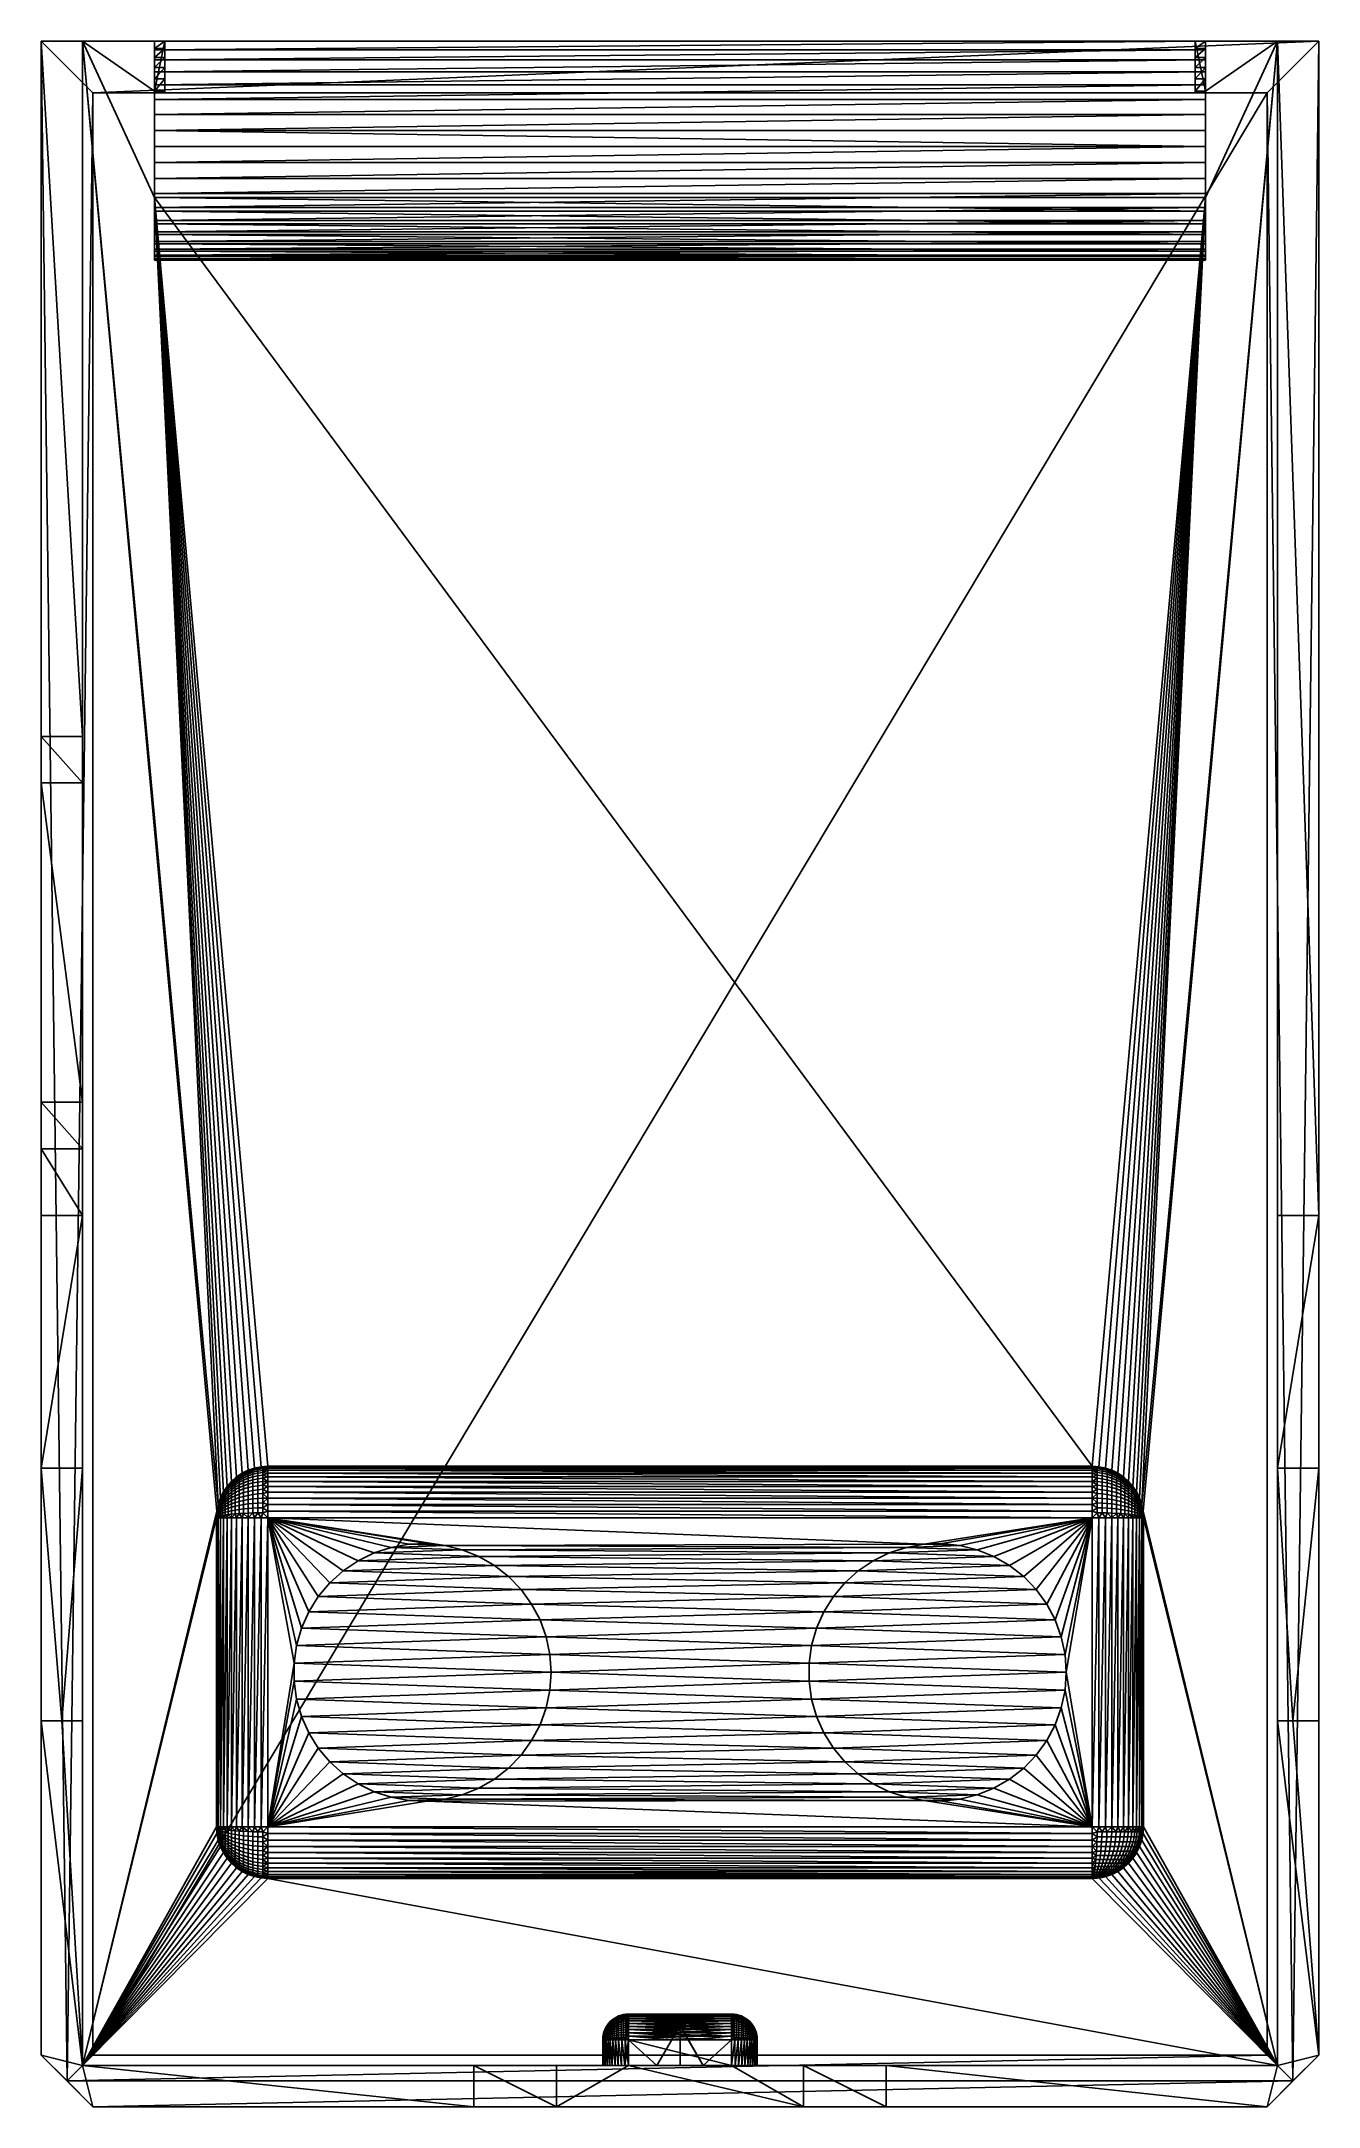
# Model space of a CAD drawing. Extents: x 0 to 49.6, y 0 to 80.2.
import ezdxf

# ---------------------------------------------------------------- set-up
doc = ezdxf.new("R2010")
doc.units = 0
doc.layers.add('LAYER1', color=7, linetype='CONTINUOUS')

msp = doc.modelspace()

# ---------------------------------------------------------------- linework, layer by layer
at = {"layer": 'LAYER1', "color": 178}
msp.add_point((24.8, 1.6, 13.067), dxfattribs=at)

# ---------------------------------------------------------------- meshes
mesh = msp.add_polyface(dxfattribs=at)
corners = [(7.8, 24.599, 4.309), (8.035, 24.715, 2.309), (7.8, 24.599, 2.309), (7.582, 24.454, 4.309), (7.582, 24.454, 2.309), (7.386, 24.281, 4.309), (7.386, 24.281, 2.309), (7.213, 24.085, 4.309), (8.035, 24.679, 4.67), (8.035, 24.706, 4.49), (7.857, 24.622, 4.482), (7.857, 24.597, 4.653), (7.857, 24.555, 4.821), (8.035, 24.635, 4.845), (7.689, 24.498, 4.634), (7.689, 24.522, 4.472), (7.531, 24.406, 4.461), (7.531, 24.383, 4.611), (7.582, 24.454, 4.309), (7.8, 24.599, 4.309), (7.386, 24.281, 4.309), (7.386, 24.274, 4.448), (7.213, 24.085, 4.309), (8.035, 24.574, 5.016), (7.857, 24.497, 4.984), (7.857, 24.423, 5.141), (8.035, 24.497, 5.18), (7.689, 24.403, 4.945), (7.689, 24.458, 4.792), (7.531, 24.346, 4.758), (7.531, 24.295, 4.901), (7.386, 24.254, 4.585), (7.386, 24.22, 4.72), (7.857, 24.114, 5.556), (8.035, 24.174, 5.616), (8.035, 24.295, 5.481), (7.857, 24.23, 5.428), (7.857, 24.334, 5.289), (8.035, 24.403, 5.336), (7.689, 24.334, 5.093), (7.531, 24.23, 5.038), (7.386, 24.174, 4.85), (7.386, 24.114, 4.976), (7.689, 24.25, 5.233), (7.689, 24.152, 5.364), (7.531, 24.152, 5.168), (1.6, 1.6, 2.309), (6.817, 23.128, 2.309), (1.6, 80.2, 2.309), (4.4, 74.138, 2.309), (6.868, 23.385, 2.309), (6.952, 23.632, 2.309), (7.068, 23.867, 2.309), (0, 37.2, 9.309), (1.6, 37.2, 9.309), (0, 39, 6.309), (1.6, 39, 6.309), (1.6, 37.2, 9.309), (1.6, 34.6, 9.309), (1.6, 39, 6.309), (1.6, 1.6, 2.309), (1.6, 80.2, 2.309), (1.6, 37.2, 9.309), (0, 37.2, 9.309), (1.6, 34.6, 9.309), (0, 34.6, 9.309), (0, 34.6, 9.309), (0, 24.789, 14.809), (1.6, 34.6, 9.309), (1.6, 24.789, 14.809), (0, 37.2, 9.309), (0, 39, 6.309), (0, 34.6, 9.309), (0, 2, 2), (0, 80.2, 2), (0, 2, 2), (0, 80.2, 2), (1, 1, 1), (2, 2), (2, 78.2)]
mesh.append_faces([[corners[k] for k in face] for face in [(0, 1, 2), (3, 2, 4), (5, 4, 6), (7, 5, 6), (5, 3, 4), (3, 0, 2), (8, 9, 10, 11), (11, 12, 13, 8), (14, 11, 10, 15), (15, 16, 17, 14), (18, 15, 19), (18, 16, 15), (18, 20, 16), (16, 20, 21), (9, 19, 10), (10, 19, 15), (20, 22, 21), (23, 13, 12, 24), (24, 25, 26, 23), (27, 24, 12, 28), (28, 29, 30, 27), (14, 28, 12, 11), (17, 29, 28, 14), (31, 17, 16, 21), (32, 29, 17, 31), (33, 34, 35, 36), (37, 36, 35, 38), (25, 37, 38, 26), (39, 25, 24, 27), (40, 30, 41, 42), (36, 37, 43, 44), (37, 25, 39, 43), (43, 39, 40, 45), (39, 27, 30, 40), (29, 32, 41, 30), (46, 47, 48), (49, 50, 51), (52, 49, 51), (53, 54, 55), (55, 54, 56), (57, 58, 59), (59, 58, 60), (61, 59, 60), (62, 63, 64), (64, 63, 65), (66, 67, 68), (68, 67, 69), (70, 71, 72), (72, 71, 73), (73, 71, 74), (75, 76, 77), (78, 77, 79)]])
mesh = msp.add_polyface(dxfattribs=at)
corners = [(1.6, 80.2, 2.309), (6.817, 23.128, 2.309), (6.868, 23.385, 2.309), (7.068, 23.867, 2.309), (7.213, 24.085, 2.309), (4.4, 74.138, 2.309), (7.386, 24.281, 2.309), (7.582, 24.454, 2.309), (7.8, 24.599, 2.309), (8.035, 24.715, 2.309), (8.282, 24.799, 2.309), (8.539, 24.85, 2.309), (8.8, 24.867, 2.309), (40.8, 24.867, 2.309), (4.4, 74.138, 2.309), (45.2, 73.603, 2.634), (4.4, 73.603, 2.634), (4.4, 73.747, 10.082), (4.4, 73.247, 9.705), (45.2, 73.747, 10.082), (4.4, 72.804, 9.262), (45.2, 73.247, 9.705), (4.4, 72.427, 8.762), (45.2, 72.804, 9.262), (4.4, 72.123, 8.214), (45.2, 72.427, 8.762), (4.4, 71.898, 7.63), (45.2, 72.123, 8.214), (4.4, 71.757, 7.02), (45.2, 71.898, 7.63), (4.4, 71.701, 6.396), (45.2, 71.757, 7.02), (4.4, 71.732, 5.771), (45.2, 71.701, 6.396), (4.4, 71.85, 5.156), (45.2, 71.732, 5.771), (4.4, 72.053, 4.563), (45.2, 71.85, 5.156), (4.4, 72.335, 4.004), (45.2, 72.053, 4.563), (4.4, 71.732, 5.771), (4.4, 71.757, 7.02), (4.4, 71.85, 5.156), (4.4, 71.701, 6.396), (4.4, 71.898, 7.63), (4.4, 72.053, 4.563), (4.4, 72.123, 8.214), (4.4, 72.335, 4.004), (4.4, 72.427, 8.762), (4.4, 72.693, 3.49), (4.4, 72.804, 9.262), (4.4, 73.118, 3.03), (4.4, 73.247, 9.705), (4.4, 73.603, 2.634), (4.4, 73.747, 10.082), (4.4, 74.138, 2.309), (4.4, 74.295, 10.386), (1.6, 80.2, 2.309), (1.6, 51.4, 6.309), (1.6, 39, 6.309), (1.6, 80.2, 9.309), (1.6, 53.2, 9.309), (1.6, 53.2, 9.309), (0, 53.2, 9.309), (1.6, 51.4, 6.309), (0, 51.4, 6.309), (1.6, 51.4, 6.309), (0, 51.4, 6.309), (1.6, 39, 6.309), (0, 39, 6.309), (0, 80.2, 2), (0, 39, 6.309), (0, 51.4, 6.309), (0, 80.2, 9.309), (0, 53.2, 9.309), (2, 78.2), (47.6, 78.2), (2, 2), (1, 1, 1), (0, 80.2, 2), (2, 78.2), (0, 53.2, 9.309), (1.6, 53.2, 9.309), (0, 80.2, 9.309), (1.6, 80.2, 9.309)]
mesh.append_faces([[corners[k] for k in face] for face in [(0, 1, 2), (3, 4, 5), (5, 4, 6), (7, 5, 6), (7, 8, 5), (5, 8, 9), (10, 5, 9), (10, 11, 5), (5, 11, 12), (13, 5, 12), (2, 5, 0), (14, 15, 16), (17, 18, 19), (18, 20, 21), (20, 22, 23), (22, 24, 25), (24, 26, 27), (26, 28, 29), (28, 30, 31), (30, 32, 33), (32, 34, 35), (34, 36, 37), (36, 38, 39), (40, 41, 42), (40, 43, 41), (42, 44, 45), (42, 41, 44), (45, 46, 47), (45, 44, 46), (47, 48, 49), (47, 46, 48), (48, 50, 49), (49, 50, 51), (51, 50, 52), (53, 52, 54), (55, 54, 56), (51, 52, 53), (53, 54, 55), (57, 58, 59), (57, 60, 58), (58, 60, 61), (62, 63, 64), (64, 63, 65), (66, 67, 68), (68, 67, 69), (70, 71, 72), (73, 72, 74), (73, 70, 72), (75, 76, 77), (78, 79, 80), (81, 82, 83), (83, 82, 84)]])
mesh = msp.add_polyface(dxfattribs=at)
corners = [(1.6, 80.2, 2.309), (4.4, 74.138, 2.309), (4.4, 78.262, 2.309), (4.8, 80.2, 2.309), (4.8, 78.262, 2.309), (4.4, 80.2, 4.248), (4.8, 80.2, 4.248), (4.4, 79.915, 3.769), (4.8, 79.915, 3.769), (4.4, 79.573, 3.33), (4.8, 79.573, 3.33), (4.4, 79.179, 2.936), (4.8, 79.179, 2.936), (4.4, 78.74, 2.594), (4.8, 78.74, 2.594), (4.4, 78.262, 2.309), (4.8, 78.262, 2.309), (4.4, 76.113, 10.808), (45.2, 76.113, 10.808), (4.4, 76.738, 10.777), (4.4, 75.489, 10.753), (4.4, 80.2, 8.371), (4.4, 79.875, 8.906), (45.2, 80.2, 8.371), (4.4, 79.479, 9.391), (45.2, 79.875, 8.906), (4.4, 79.019, 9.816), (45.2, 79.479, 9.391), (4.4, 78.505, 10.174), (45.2, 79.019, 9.816), (4.4, 77.946, 10.456), (45.2, 78.505, 10.174), (4.4, 77.353, 10.659), (45.2, 77.946, 10.456), (45.2, 77.353, 10.659), (4.4, 74.879, 10.611), (45.2, 75.489, 10.753), (4.4, 74.295, 10.386), (45.2, 74.879, 10.611), (4.4, 73.747, 10.082), (45.2, 74.295, 10.386), (4.4, 76.738, 10.777), (4.4, 77.353, 10.659), (4.4, 74.138, 2.309), (4.4, 76.113, 10.808), (4.4, 75.489, 10.753), (4.4, 74.879, 10.611), (4.4, 74.295, 10.386), (4.4, 77.946, 10.456), (4.4, 78.262, 2.309), (4.4, 78.505, 10.174), (4.4, 78.74, 2.594), (4.4, 79.019, 9.816), (4.4, 79.179, 2.936), (4.4, 79.479, 9.391), (4.4, 79.573, 3.33), (4.4, 79.875, 8.906), (4.4, 79.915, 3.769), (4.4, 80.2, 4.248), (4.4, 80.2, 8.371), (49.6, 80.2, 2), (2, 78.2), (0, 80.2, 2), (4.8, 78.262, 2.309), (4.8, 78.74, 2.594), (4.8, 80.2, 2.309), (4.8, 79.179, 2.936), (4.8, 79.573, 3.33), (4.8, 79.915, 3.769), (4.8, 80.2, 4.248), (4.4, 80.2, 4.248), (4.4, 80.2, 8.371), (4.8, 80.2, 4.248), (0, 80.2, 2), (4.8, 80.2, 2.309), (44.8, 80.2, 2.309), (1.6, 80.2, 2.309), (1.6, 80.2, 9.309), (0, 80.2, 9.309)]
mesh.append_faces([[corners[k] for k in face] for face in [(0, 1, 2), (3, 2, 4), (3, 0, 2), (5, 6, 7), (7, 6, 8), (9, 8, 10), (11, 10, 12), (13, 12, 14), (15, 14, 16), (15, 13, 14), (13, 11, 12), (11, 9, 10), (9, 7, 8), (17, 18, 19), (17, 20, 18), (21, 22, 23), (22, 24, 25), (24, 26, 27), (26, 28, 29), (28, 30, 31), (30, 32, 33), (32, 19, 34), (20, 35, 36), (35, 37, 38), (37, 39, 40), (41, 42, 43), (44, 43, 45), (44, 41, 43), (46, 43, 47), (46, 45, 43), (42, 48, 43), (43, 48, 49), (49, 48, 50), (51, 50, 52), (53, 52, 54), (55, 54, 56), (57, 56, 58), (57, 55, 56), (56, 59, 58), (55, 53, 54), (53, 51, 52), (51, 49, 50), (60, 61, 62), (63, 64, 65), (65, 64, 66), (67, 65, 66), (67, 68, 65), (65, 68, 69), (70, 71, 72), (73, 74, 75), (73, 76, 74), (73, 77, 76), (73, 78, 77)]])
mesh = msp.add_polyface(dxfattribs=at)
corners = [(45.2, 78.262, 2.309), (48, 80.2, 2.309), (44.8, 80.2, 2.309), (44.8, 78.262, 2.309), (45.2, 74.138, 2.309), (4.4, 74.879, 10.611), (45.2, 74.879, 10.611), (45.2, 75.489, 10.753), (4.4, 75.489, 10.753), (45.2, 76.113, 10.808), (45.2, 76.738, 10.777), (4.4, 76.738, 10.777), (45.2, 77.353, 10.659), (4.4, 77.353, 10.659), (45.2, 77.946, 10.456), (4.4, 77.946, 10.456), (45.2, 78.505, 10.174), (4.4, 78.505, 10.174), (45.2, 79.019, 9.816), (4.4, 79.019, 9.816), (45.2, 79.479, 9.391), (4.4, 79.479, 9.391), (45.2, 79.875, 8.906), (4.4, 79.875, 8.906), (45.2, 80.2, 8.371), (45.2, 78.262, 2.309), (44.8, 78.262, 2.309), (45.2, 78.74, 2.594), (44.8, 78.74, 2.594), (45.2, 79.179, 2.936), (44.8, 79.179, 2.936), (45.2, 79.573, 3.33), (44.8, 79.573, 3.33), (45.2, 79.915, 3.769), (44.8, 79.915, 3.769), (45.2, 80.2, 4.248), (44.8, 80.2, 4.248), (45.2, 80.2, 4.248), (45.2, 80.2, 8.371), (45.2, 79.915, 3.769), (45.2, 79.875, 8.906), (45.2, 79.573, 3.33), (45.2, 79.479, 9.391), (45.2, 79.179, 2.936), (45.2, 79.019, 9.816), (45.2, 78.74, 2.594), (45.2, 78.505, 10.174), (45.2, 78.262, 2.309), (45.2, 77.946, 10.456), (45.2, 74.138, 2.309), (45.2, 77.353, 10.659), (45.2, 76.738, 10.777), (45.2, 76.113, 10.808), (45.2, 75.489, 10.753), (44.8, 80.2, 4.248), (44.8, 79.915, 3.769), (44.8, 80.2, 2.309), (44.8, 79.573, 3.33), (44.8, 79.179, 2.936), (44.8, 78.74, 2.594), (44.8, 78.262, 2.309), (47.6, 78.2), (2, 78.2), (49.6, 80.2, 2), (4.4, 80.2, 8.371), (45.2, 80.2, 8.371), (4.8, 80.2, 4.248), (45.2, 80.2, 4.248), (44.8, 80.2, 4.248), (4.8, 80.2, 2.309), (44.8, 80.2, 2.309), (0, 80.2, 2), (49.6, 80.2, 2), (48, 80.2, 2.309), (49.6, 80.2, 9.309), (48, 80.2, 9.309)]
mesh.append_faces([[corners[k] for k in face] for face in [(0, 1, 2), (3, 0, 2), (0, 4, 1), (5, 6, 7), (8, 7, 9), (9, 10, 11), (11, 10, 12), (13, 12, 14), (15, 14, 16), (17, 16, 18), (19, 18, 20), (21, 20, 22), (23, 22, 24), (25, 26, 27), (27, 26, 28), (29, 28, 30), (31, 30, 32), (33, 32, 34), (35, 34, 36), (35, 33, 34), (33, 31, 32), (31, 29, 30), (29, 27, 28), (37, 38, 39), (39, 38, 40), (41, 40, 42), (43, 42, 44), (45, 44, 46), (47, 46, 48), (49, 48, 50), (51, 49, 50), (51, 52, 49), (49, 52, 53), (47, 45, 46), (45, 43, 44), (43, 41, 42), (41, 39, 40), (48, 49, 47), (54, 55, 56), (56, 55, 57), (58, 56, 57), (58, 59, 56), (56, 59, 60), (61, 62, 63), (64, 65, 66), (67, 68, 65), (65, 68, 66), (66, 68, 69), (69, 68, 70), (71, 70, 72), (70, 73, 72), (72, 73, 74), (74, 73, 75)]])
mesh = msp.add_polyface(dxfattribs=at)
corners = [(40.8, 24.867, 2.309), (45.2, 74.138, 2.309), (4.4, 74.138, 2.309), (41.061, 24.85, 2.309), (41.318, 24.799, 2.309), (41.565, 24.715, 2.309), (41.8, 24.599, 2.309), (42.018, 24.454, 2.309), (42.214, 24.281, 2.309), (42.387, 24.085, 2.309), (42.532, 23.867, 2.309), (42.732, 23.385, 2.309), (48, 80.2, 2.309), (42.783, 23.128, 2.309), (45.2, 74.138, 2.309), (45.2, 73.603, 2.634), (4.4, 74.138, 2.309), (4.4, 73.603, 2.634), (45.2, 73.118, 3.03), (4.4, 73.118, 3.03), (45.2, 72.693, 3.49), (4.4, 72.693, 3.49), (45.2, 72.335, 4.004), (4.4, 72.335, 4.004), (45.2, 72.053, 4.563), (4.4, 72.053, 4.563), (45.2, 71.85, 5.156), (4.4, 71.85, 5.156), (45.2, 71.732, 5.771), (4.4, 71.732, 5.771), (45.2, 71.701, 6.396), (4.4, 71.701, 6.396), (45.2, 71.757, 7.02), (4.4, 71.757, 7.02), (45.2, 71.898, 7.63), (4.4, 71.898, 7.63), (45.2, 72.123, 8.214), (4.4, 72.123, 8.214), (45.2, 72.427, 8.762), (4.4, 72.427, 8.762), (45.2, 72.804, 9.262), (4.4, 72.804, 9.262), (45.2, 73.247, 9.705), (4.4, 73.247, 9.705), (45.2, 73.747, 10.082), (4.4, 73.747, 10.082), (45.2, 74.295, 10.386), (4.4, 74.295, 10.386), (45.2, 74.879, 10.611), (45.2, 74.879, 10.611), (45.2, 74.138, 2.309), (45.2, 75.489, 10.753), (45.2, 74.295, 10.386), (45.2, 73.747, 10.082), (45.2, 73.603, 2.634), (45.2, 73.247, 9.705), (45.2, 73.118, 3.03), (45.2, 72.804, 9.262), (45.2, 72.693, 3.49), (45.2, 72.427, 8.762), (45.2, 72.335, 4.004), (45.2, 72.123, 8.214), (45.2, 72.053, 4.563), (45.2, 71.898, 7.63), (45.2, 71.85, 5.156), (45.2, 71.757, 7.02), (45.2, 71.732, 5.771), (45.2, 71.701, 6.396), (49.6, 80.2, 9.309), (49.6, 34.6, 9.309), (49.6, 80.2, 2), (48.6, 1, 1), (47.6, 78.2), (49.6, 80.2, 2), (48, 34.6, 9.309), (49.6, 34.6, 9.309), (48, 80.2, 9.309), (49.6, 80.2, 9.309), (48, 80.2, 2.309), (48, 34.6, 9.309), (48, 80.2, 9.309)]
mesh.append_faces([[corners[k] for k in face] for face in [(0, 1, 2), (0, 3, 1), (1, 3, 4), (5, 1, 4), (5, 6, 1), (1, 6, 7), (8, 1, 7), (8, 9, 1), (1, 9, 10), (1, 11, 12), (11, 13, 12), (14, 15, 16), (17, 15, 18), (19, 18, 20), (21, 20, 22), (23, 22, 24), (25, 24, 26), (27, 26, 28), (29, 28, 30), (31, 30, 32), (33, 32, 34), (35, 34, 36), (37, 36, 38), (39, 38, 40), (41, 40, 42), (43, 42, 44), (45, 44, 46), (47, 46, 48), (23, 21, 22), (21, 19, 20), (19, 17, 18), (49, 50, 51), (49, 52, 50), (50, 52, 53), (54, 53, 55), (56, 55, 57), (58, 57, 59), (60, 59, 61), (62, 61, 63), (64, 63, 65), (66, 65, 67), (66, 64, 65), (64, 62, 63), (62, 60, 61), (60, 58, 59), (58, 56, 57), (56, 54, 55), (54, 50, 53), (68, 69, 70), (71, 72, 73), (74, 75, 76), (76, 75, 77), (78, 79, 80)]])
mesh = msp.add_polyface(dxfattribs=at)
corners = [(42.214, 24.281, 4.309), (42.387, 24.085, 2.309), (42.214, 24.281, 2.309), (42.018, 24.454, 4.309), (42.018, 24.454, 2.309), (41.8, 24.599, 4.309), (41.8, 24.599, 2.309), (41.565, 24.715, 4.309), (41.565, 24.715, 2.309), (41.318, 24.799, 4.309), (42.214, 24.274, 4.448), (42.346, 24.13, 4.433), (42.214, 24.281, 4.309), (42.069, 24.406, 4.461), (42.018, 24.454, 4.309), (41.911, 24.522, 4.472), (41.8, 24.599, 4.309), (41.743, 24.622, 4.482), (41.565, 24.715, 4.309), (41.565, 24.706, 4.49), (41.381, 24.772, 4.497), (41.565, 24.679, 4.67), (41.743, 24.597, 4.653), (41.911, 24.498, 4.634), (41.743, 24.555, 4.821), (41.565, 24.635, 4.845), (41.565, 24.574, 5.016), (41.743, 24.497, 4.984), (41.381, 24.22, 5.662), (41.565, 24.174, 5.616), (41.565, 24.295, 5.481), (41.381, 24.346, 5.523), (41.381, 24.744, 4.682), (42.069, 24.383, 4.611), (42.214, 24.254, 4.585), (42.069, 24.346, 4.758), (41.911, 24.458, 4.792), (41.911, 24.403, 4.945), (42.069, 24.295, 4.901), (41.743, 24.423, 5.141), (41.565, 24.497, 5.18), (41.565, 24.403, 5.336), (41.743, 24.334, 5.289), (41.381, 24.555, 5.211), (41.381, 24.635, 5.042), (41.381, 24.458, 5.372), (42.346, 24.111, 4.557), (42.214, 24.174, 4.85), (42.214, 24.22, 4.72), (42.069, 24.23, 5.038), (41.911, 24.334, 5.093), (41.911, 24.25, 5.233), (42.069, 24.152, 5.168), (41.743, 24.23, 5.428), (42.214, 24.114, 4.976), (41.911, 24.152, 5.364), (41.743, 24.114, 5.556), (42.648, 23.632, 2.309), (45.2, 74.138, 2.309), (42.532, 23.867, 2.309), (42.732, 23.385, 2.309), (48, 80.2, 2.309), (42.783, 23.128, 2.309), (48, 1.6, 2.309), (48, 34.6, 9.309), (48, 24.789, 14.809), (49.6, 34.6, 9.309), (49.6, 24.789, 14.809), (49.6, 34.6, 9.309), (49.6, 2, 2), (49.6, 80.2, 2), (47.6, 2), (47.6, 78.2), (48.6, 1, 1), (49.6, 2, 2), (49.6, 80.2, 2), (48, 80.2, 2.309), (48, 1.6, 2.309), (48, 34.6, 9.309)]
mesh.append_faces([[corners[k] for k in face] for face in [(0, 1, 2), (3, 2, 4), (5, 4, 6), (7, 6, 8), (9, 7, 8), (7, 5, 6), (5, 3, 4), (3, 0, 2), (10, 11, 12), (13, 12, 14), (15, 14, 16), (17, 16, 18), (19, 18, 20), (18, 19, 17), (17, 19, 21, 22), (22, 23, 15, 17), (24, 22, 21, 25), (25, 26, 27, 24), (28, 29, 30, 31), (19, 20, 32, 21), (17, 15, 16), (14, 15, 13), (13, 15, 23, 33), (33, 34, 10, 13), (35, 33, 23, 36), (36, 37, 38, 35), (24, 36, 23, 22), (27, 37, 36, 24), (39, 27, 26, 40), (40, 41, 42, 39), (43, 40, 26, 44), (41, 40, 43, 45), (13, 10, 12), (11, 10, 34, 46), (38, 47, 48, 35), (49, 38, 37, 50), (50, 51, 52, 49), (39, 50, 37, 27), (42, 51, 50, 39), (53, 42, 41, 30), (34, 33, 35, 48), (49, 54, 47, 38), (53, 55, 51, 42), (56, 53, 30, 29), (57, 58, 59), (57, 60, 58), (61, 62, 63), (64, 65, 66), (66, 65, 67), (68, 69, 70), (71, 72, 73), (74, 73, 75), (76, 77, 78)]])
mesh = msp.add_polyface(dxfattribs=at)
corners = [(8.8, 24.867, 2.309), (40.8, 24.867, 4.309), (40.8, 24.867, 2.309), (40.8, 24.867, 4.309), (8.8, 24.867, 4.309), (40.8, 24.85, 4.57), (40.8, 24.599, 5.309), (8.8, 24.715, 5.074), (8.8, 24.599, 5.309), (40.8, 24.454, 5.527), (8.8, 24.454, 5.527), (40.8, 24.281, 5.723), (8.8, 24.281, 5.723), (40.8, 24.085, 5.896), (40.8, 24.715, 5.074), (40.8, 24.799, 4.827), (8.8, 24.799, 4.827), (8.8, 24.85, 4.57), (41.318, 24.799, 4.309), (41.565, 24.715, 2.309), (41.318, 24.799, 2.309), (41.061, 24.85, 4.309), (41.061, 24.85, 2.309), (40.8, 24.867, 4.309), (40.8, 24.867, 2.309), (41.381, 24.744, 4.682), (41.381, 24.772, 4.497), (41.19, 24.819, 4.501), (41.19, 24.791, 4.692), (41.19, 24.744, 4.879), (41.381, 24.698, 4.865), (40.996, 24.819, 4.697), (40.996, 24.848, 4.504), (40.8, 24.85, 4.57), (40.8, 24.867, 4.309), (41.061, 24.85, 4.309), (41.318, 24.799, 4.309), (41.565, 24.715, 4.309), (40.8, 24.799, 4.827), (40.996, 24.772, 4.887), (40.996, 24.706, 5.071), (41.19, 24.679, 5.06), (41.381, 24.635, 5.042), (41.19, 24.597, 5.234), (40.996, 24.622, 5.247), (40.996, 24.522, 5.415), (41.19, 24.498, 5.399), (40.8, 24.599, 5.309), (40.8, 24.715, 5.074), (40.8, 24.454, 5.527), (40.996, 24.406, 5.572), (41.19, 24.383, 5.553), (40.996, 24.274, 5.716), (41.19, 24.254, 5.696), (41.381, 24.22, 5.662), (41.381, 24.346, 5.523), (40.8, 24.281, 5.723), (40.996, 24.13, 5.848), (41.565, 24.635, 4.845), (41.565, 24.679, 4.67), (41.565, 24.574, 5.016), (41.381, 24.555, 5.211), (41.381, 24.458, 5.372), (41.565, 24.295, 5.481), (41.565, 24.403, 5.336), (2, 2), (47.6, 78.2), (47.6, 2)]
mesh.append_faces([[corners[k] for k in face] for face in [(0, 1, 2), (3, 4, 5), (6, 7, 8), (9, 8, 10), (11, 10, 12), (13, 11, 12), (11, 9, 10), (9, 6, 8), (6, 14, 7), (14, 15, 16), (15, 5, 17), (18, 19, 20), (21, 20, 22), (23, 22, 24), (23, 21, 22), (21, 18, 20), (25, 26, 27, 28), (28, 29, 30, 25), (31, 28, 27, 32), (32, 33, 31), (32, 34, 33), (32, 35, 34), (32, 27, 35), (35, 27, 36), (36, 27, 26), (37, 36, 26), (33, 38, 31), (31, 38, 39), (29, 39, 40, 41), (41, 42, 30, 29), (43, 41, 40, 44), (44, 45, 46, 43), (47, 44, 48), (47, 45, 44), (47, 49, 45), (45, 49, 50), (51, 50, 52, 53), (53, 54, 55, 51), (38, 48, 39), (39, 48, 40), (40, 48, 44), (49, 56, 50), (50, 56, 52), (52, 56, 57), (30, 58, 59, 25), (42, 60, 58, 30), (61, 42, 41, 43), (62, 46, 51, 55), (55, 63, 64, 62), (62, 61, 43, 46), (28, 31, 39, 29), (46, 45, 50, 51), (65, 66, 67)]])
mesh = msp.add_polyface(dxfattribs=at)
corners = [(6.8, 22.867, 4.309), (6.8, 10.867, 4.309), (6.817, 22.867, 4.57), (6.817, 10.867, 4.57), (6.868, 22.867, 4.827), (6.868, 10.867, 4.827), (6.952, 22.867, 5.074), (6.952, 10.867, 5.074), (7.068, 22.867, 5.309), (7.068, 10.867, 5.309), (7.213, 22.867, 5.527), (7.213, 10.867, 5.527), (7.386, 22.867, 5.723), (7.386, 10.867, 5.723), (7.582, 22.867, 5.896), (7.582, 10.867, 5.896), (7.8, 22.867, 6.041), (7.8, 10.867, 6.041), (7.068, 10.867, 5.309), (6.952, 10.867, 5.074), (7.036, 10.775, 5.247), (6.817, 10.867, 4.57), (6.838, 10.829, 4.697), (6.868, 10.867, 4.827), (6.81, 10.848, 4.504), (6.8, 10.867, 4.309), (6.952, 10.792, 5.071), (6.81, 10.829, 4.501), (6.81, 10.81, 4.497), (7.068, 22.867, 5.309), (7.137, 22.976, 5.415), (7.036, 22.959, 5.247), (6.952, 22.867, 5.074), (6.952, 22.942, 5.071), (7.531, 23.019, 5.848), (7.386, 22.867, 5.723), (7.582, 22.867, 5.896), (7.689, 23.03, 5.964), (7.8, 22.867, 6.041), (6.886, 22.924, 4.887), (6.868, 22.867, 4.827), (7.213, 22.867, 5.527), (7.254, 22.991, 5.572), (6.81, 22.976, 4.472), (6.8, 22.867, 4.309), (6.81, 22.959, 4.482), (6.81, 22.924, 4.497), (6.81, 22.905, 4.501), (6.81, 22.886, 4.504), (6.838, 22.905, 4.697), (6.817, 22.867, 4.57), (6.838, 22.943, 4.692), (6.81, 22.942, 4.49), (6.8, 22.867, 2.309), (6.8, 10.867, 2.309), (6.8, 22.867, 4.309), (6.8, 10.867, 4.309), (6.8, 22.867, 2.309), (1.6, 1.6, 2.309), (6.8, 10.867, 2.309), (6.817, 23.128, 2.309), (1.6, 34.6, 9.309), (1.6, 24.789, 14.809), (1.6, 1.6, 2.309), (1.6, 1.6, 20.309), (1.6, 14.979, 20.309), (1.6, 24.789, 14.809), (0, 24.789, 14.809), (0.8, 14.979, 20.309), (1.6, 14.979, 20.309), (0, 14.979, 20.309), (0, 14.979, 20.309), (0, 24.789, 14.809), (0, 2, 20.309), (0, 34.6, 9.309), (0, 2, 2)]
mesh.append_faces([[corners[k] for k in face] for face in [(0, 1, 2), (2, 1, 3), (4, 3, 5), (6, 5, 7), (8, 7, 9), (10, 9, 11), (12, 11, 13), (14, 13, 15), (16, 15, 17), (16, 14, 15), (14, 12, 13), (12, 10, 11), (10, 8, 9), (8, 6, 7), (6, 4, 5), (4, 2, 3), (18, 19, 20), (21, 22, 23), (21, 24, 22), (21, 25, 24), (19, 23, 26), (24, 25, 27), (27, 25, 28), (29, 30, 31), (32, 31, 33), (34, 35, 36), (37, 36, 38), (32, 39, 40), (32, 33, 39), (32, 29, 31), (29, 41, 30), (41, 35, 42), (43, 44, 45), (46, 44, 47), (47, 44, 48), (49, 48, 50), (40, 49, 50), (40, 39, 49), (48, 44, 50), (48, 49, 51, 47), (45, 44, 52), (52, 44, 46), (53, 54, 55), (55, 54, 56), (57, 58, 59), (57, 60, 58), (61, 62, 63), (64, 62, 65), (66, 67, 68), (69, 66, 68), (67, 70, 68), (71, 72, 73), (72, 74, 75)]])
mesh = msp.add_polyface(dxfattribs=at)
corners = [(39.751, 16.171, 5.309), (39.751, 16.171, 6.309), (39.8, 16.867, 6.309), (39.8, 16.867, 5.309), (39.751, 17.563, 6.309), (39.751, 17.563, 5.309), (40.8, 22.867, 6.309), (39.368, 18.901, 6.309), (39.606, 18.245, 6.309), (39.751, 17.563, 6.309), (39.8, 16.867, 6.309), (40.8, 10.867, 6.309), (40.8, 22.867, 6.309), (40.8, 10.867, 6.309), (41.061, 22.867, 6.292), (42.732, 22.867, 4.827), (42.648, 10.867, 5.074), (42.732, 10.867, 4.827), (42.783, 22.867, 4.57), (42.783, 10.867, 4.57), (42.8, 22.867, 4.309), (42.8, 10.867, 4.309), (42.648, 22.867, 5.074), (42.532, 22.867, 5.309), (42.532, 10.867, 5.309), (42.387, 22.867, 5.527), (42.387, 10.867, 5.527), (42.214, 22.867, 5.723), (42.214, 10.867, 5.723), (42.018, 22.867, 5.896), (42.018, 10.867, 5.896), (41.8, 22.867, 6.041), (41.8, 10.867, 6.041), (41.565, 22.867, 6.157), (41.565, 10.867, 6.157), (41.318, 22.867, 6.241), (41.318, 10.867, 6.241), (41.061, 10.867, 6.292), (42.8, 10.867, 2.309), (42.8, 22.867, 2.309), (42.8, 10.867, 4.309), (42.8, 22.867, 4.309), (41.318, 22.867, 6.241), (41.19, 23.059, 6.261), (41.061, 22.867, 6.292), (41.565, 22.867, 6.157), (41.381, 23.055, 6.214), (42.018, 22.867, 5.896), (41.911, 23.03, 5.964), (41.8, 22.867, 6.041), (42.214, 22.867, 5.723), (42.069, 23.019, 5.848), (42.532, 22.867, 5.309), (42.463, 22.976, 5.415), (42.387, 22.867, 5.527), (42.564, 22.959, 5.247), (42.648, 22.867, 5.074), (42.648, 22.942, 5.071), (42.762, 22.905, 4.697), (42.79, 22.886, 4.504), (42.79, 22.905, 4.501), (42.762, 22.943, 4.692), (42.783, 22.867, 4.57), (42.732, 22.867, 4.827), (42.8, 22.867, 4.309), (40.996, 23.062, 6.29), (40.8, 22.867, 6.309), (41.743, 23.04, 6.064), (42.214, 23.006, 5.716), (42.714, 22.924, 4.887), (42.79, 22.924, 4.497), (42.79, 22.942, 4.49), (42.79, 22.959, 4.482), (48, 1.6, 2.309), (42.783, 23.128, 2.309), (42.8, 22.867, 2.309), (49.6, 24.789, 14.809), (48, 24.789, 14.809), (48.6, 14.979, 20.309), (49.6, 14.979, 20.309), (48, 14.979, 20.309), (49.6, 2, 2), (49.6, 34.6, 9.309), (49.6, 24.789, 14.809), (48, 1.6, 2.309), (48, 24.789, 14.809), (48, 34.6, 9.309)]
mesh.append_faces([[corners[k] for k in face] for face in [(0, 1, 2), (3, 2, 4), (3, 0, 2), (5, 3, 4), (6, 7, 8), (9, 6, 8), (9, 10, 6), (6, 10, 11), (12, 13, 14), (15, 16, 17), (18, 17, 19), (20, 19, 21), (20, 18, 19), (18, 15, 17), (15, 22, 16), (22, 23, 24), (23, 25, 26), (25, 27, 28), (27, 29, 30), (29, 31, 32), (31, 33, 34), (33, 35, 36), (35, 14, 37), (38, 39, 40), (40, 39, 41), (42, 43, 44), (42, 45, 46), (47, 48, 49), (47, 50, 51), (52, 53, 54), (52, 55, 53), (52, 56, 55), (55, 56, 57), (58, 59, 60, 61), (62, 58, 63), (62, 59, 58), (62, 64, 59), (65, 66, 44), (67, 45, 49), (50, 54, 68), (57, 56, 69), (69, 56, 63), (58, 69, 63), (59, 64, 60), (60, 64, 70), (70, 64, 71), (71, 64, 72), (73, 74, 75), (76, 77, 78), (79, 76, 78), (77, 80, 78), (81, 82, 83), (84, 85, 86)]])
mesh = msp.add_polyface(dxfattribs=at)
corners = [(8.8, 24.867, 4.309), (8.8, 24.867, 2.309), (8.539, 24.85, 4.309), (8.539, 24.85, 2.309), (8.282, 24.799, 4.309), (8.282, 24.799, 2.309), (8.035, 24.715, 4.309), (8.035, 24.715, 2.309), (7.8, 24.599, 4.309), (8.41, 24.383, 5.553), (8.41, 24.254, 5.696), (8.604, 24.274, 5.716), (8.604, 24.406, 5.572), (8.604, 24.522, 5.415), (8.41, 24.498, 5.399), (8.8, 24.454, 5.527), (8.8, 24.281, 5.723), (8.8, 24.599, 5.309), (8.604, 24.622, 5.247), (8.41, 24.597, 5.234), (8.604, 24.706, 5.071), (8.41, 24.679, 5.06), (8.219, 24.635, 5.042), (8.219, 24.555, 5.211), (8.41, 24.744, 4.879), (8.604, 24.772, 4.887), (8.604, 24.819, 4.697), (8.41, 24.791, 4.692), (8.8, 24.799, 4.827), (8.8, 24.715, 5.074), (8.8, 24.85, 4.57), (8.604, 24.848, 4.504), (8.41, 24.819, 4.501), (8.539, 24.85, 4.309), (8.282, 24.799, 4.309), (8.219, 24.772, 4.497), (8.035, 24.715, 4.309), (8.035, 24.706, 4.49), (8.604, 24.13, 5.848), (8.8, 24.867, 4.309), (7.8, 24.599, 4.309), (8.219, 24.346, 5.523), (8.219, 24.22, 5.662), (8.219, 24.458, 5.372), (8.035, 24.497, 5.18), (8.035, 24.403, 5.336), (8.035, 24.574, 5.016), (8.219, 24.698, 4.865), (8.219, 24.744, 4.682), (8.035, 24.679, 4.67), (8.035, 24.635, 4.845), (8.035, 24.295, 5.481), (8.035, 24.174, 5.616), (8.8, 24.867, 4.309), (40.8, 24.867, 4.309), (8.8, 24.867, 2.309), (40.8, 24.85, 4.57), (8.8, 24.867, 4.309), (8.8, 24.85, 4.57), (40.8, 24.799, 4.827), (8.8, 24.799, 4.827), (40.8, 24.715, 5.074), (8.8, 24.715, 5.074)]
mesh.append_faces([[corners[k] for k in face] for face in [(0, 1, 2), (2, 1, 3), (4, 3, 5), (6, 5, 7), (8, 6, 7), (6, 4, 5), (4, 2, 3), (9, 10, 11, 12), (12, 13, 14, 9), (15, 12, 16), (15, 13, 12), (15, 17, 13), (13, 17, 18), (19, 18, 20, 21), (21, 22, 23, 19), (24, 21, 20, 25), (25, 26, 27, 24), (28, 25, 29), (28, 26, 25), (28, 30, 26), (26, 30, 31), (32, 31, 33), (34, 32, 33), (34, 35, 32), (34, 36, 35), (35, 36, 37), (38, 16, 11), (11, 16, 12), (17, 29, 18), (18, 29, 20), (20, 29, 25), (30, 39, 31), (31, 39, 33), (36, 40, 37), (41, 42, 10, 9), (43, 14, 19, 23), (23, 44, 45, 43), (22, 46, 44, 23), (47, 22, 21, 24), (48, 27, 32, 35), (49, 48, 35, 37), (50, 47, 48, 49), (9, 14, 43, 41), (41, 43, 45, 51), (42, 41, 51, 52), (14, 13, 18, 19), (47, 50, 46, 22), (47, 24, 27, 48), (27, 26, 31, 32), (53, 54, 55), (56, 57, 58), (59, 58, 60), (61, 60, 62)]])
mesh = msp.add_polyface(dxfattribs=at)
corners = [(7.386, 9.453, 4.309), (7.213, 9.649, 2.309), (7.386, 9.453, 2.309), (7.582, 9.28, 4.309), (7.582, 9.28, 2.309), (7.8, 9.135, 4.309), (7.8, 9.135, 2.309), (7.213, 9.649, 4.309), (7.213, 9.649, 4.309), (7.254, 9.604, 4.433), (7.137, 9.761, 4.418), (7.386, 9.46, 4.448), (7.386, 9.453, 4.309), (7.531, 9.328, 4.461), (7.582, 9.28, 4.309), (7.689, 9.212, 4.472), (7.8, 9.135, 4.309), (8.41, 9.351, 5.553), (8.604, 9.328, 5.572), (8.604, 9.46, 5.716), (8.41, 9.48, 5.696), (8.219, 9.514, 5.662), (8.219, 9.388, 5.523), (8.41, 9.623, 5.825), (8.604, 9.604, 5.848), (7.857, 9.137, 4.653), (7.689, 9.236, 4.634), (7.857, 9.112, 4.482), (8.219, 9.276, 5.372), (8.41, 9.236, 5.399), (8.035, 9.439, 5.481), (8.035, 9.331, 5.336), (8.035, 9.56, 5.616), (8.219, 9.653, 5.789), (7.531, 9.351, 4.611), (7.386, 9.48, 4.585), (7.531, 9.388, 4.758), (7.689, 9.276, 4.792), (7.689, 9.331, 4.945), (7.531, 9.439, 4.901), (7.857, 9.179, 4.821), (7.857, 9.237, 4.984), (7.857, 9.311, 5.141), (8.035, 9.16, 5.016), (8.035, 9.237, 5.18), (7.857, 9.4, 5.289), (8.219, 9.179, 5.211), (8.41, 9.137, 5.234), (7.254, 9.623, 4.557), (7.386, 9.514, 4.72), (7.254, 9.653, 4.677), (7.254, 9.695, 4.795), (7.386, 9.56, 4.85), (7.386, 9.62, 4.976), (7.254, 9.748, 4.907), (7.531, 9.504, 5.038), (7.689, 9.4, 5.093), (7.689, 9.484, 5.233), (7.531, 9.582, 5.168), (7.857, 9.504, 5.428), (7.857, 9.62, 5.556), (8.035, 9.695, 5.737), (7.857, 9.748, 5.673), (7.386, 9.691, 5.095), (7.531, 9.672, 5.29), (7.689, 9.582, 5.364), (7.689, 9.691, 5.485), (8.604, 9.212, 5.415), (1.6, 1.6, 2.309), (1.6, 24.789, 14.809), (1.6, 1.6, 20.309), (0, 24.789, 14.809), (0, 2, 2), (0, 2, 20.309)]
mesh.append_faces([[corners[k] for k in face] for face in [(0, 1, 2), (3, 2, 4), (5, 4, 6), (5, 3, 4), (3, 0, 2), (0, 7, 1), (8, 9, 10), (11, 9, 12), (13, 12, 14), (15, 14, 16), (8, 12, 9), (17, 18, 19, 20), (20, 21, 22, 17), (23, 20, 19, 24), (25, 26, 15, 27), (28, 29, 17, 22), (22, 30, 31, 28), (21, 32, 30, 22), (33, 21, 20, 23), (14, 15, 13), (13, 15, 26, 34), (34, 35, 11, 13), (36, 34, 26, 37), (37, 38, 39, 36), (40, 37, 26, 25), (41, 38, 37, 40), (42, 41, 43, 44), (44, 31, 45, 42), (28, 46, 47, 29), (31, 44, 46, 28), (13, 11, 12), (9, 11, 35, 48), (48, 35, 49, 50), (51, 50, 49, 52), (52, 53, 54, 51), (39, 52, 49, 36), (55, 39, 38, 56), (56, 57, 58, 55), (42, 56, 38, 41), (45, 57, 56, 42), (59, 45, 31, 30), (60, 32, 61, 62), (35, 34, 36, 49), (55, 53, 52, 39), (58, 63, 53, 55), (64, 58, 57, 65), (59, 65, 57, 45), (60, 59, 30, 32), (66, 65, 59, 60), (29, 67, 18, 17), (21, 33, 61, 32), (68, 69, 70), (71, 72, 73)]])
mesh = msp.add_polyface(dxfattribs=at)
corners = [(7.068, 23.867, 4.309), (7.213, 24.085, 2.309), (7.068, 23.867, 2.309), (6.952, 23.632, 4.309), (6.952, 23.632, 2.309), (6.868, 23.385, 4.309), (6.868, 23.385, 2.309), (6.817, 23.128, 4.309), (7.213, 24.085, 4.309), (7.137, 23.957, 4.526), (7.254, 24.111, 4.557), (7.254, 24.13, 4.433), (7.137, 23.973, 4.418), (7.036, 23.805, 4.402), (7.036, 23.792, 4.493), (7.068, 23.867, 4.309), (7.213, 24.085, 4.309), (6.952, 23.632, 4.309), (6.952, 23.629, 4.384), (6.952, 23.618, 4.458), (6.886, 23.445, 4.366), (6.886, 23.436, 4.422), (6.886, 23.423, 4.478), (6.952, 23.599, 4.531), (6.838, 23.25, 4.385), (6.838, 23.255, 4.347), (6.868, 23.385, 4.309), (6.838, 23.227, 4.458), (6.886, 23.403, 4.531), (6.838, 23.24, 4.422), (7.137, 23.894, 4.734), (7.254, 24.039, 4.795), (7.254, 24.081, 4.677), (7.137, 23.93, 4.632), (7.036, 23.769, 4.583), (7.036, 23.738, 4.67), (6.952, 23.574, 4.602), (6.886, 23.379, 4.583), (6.952, 23.542, 4.67), (6.838, 23.211, 4.493), (6.838, 23.191, 4.526), (6.886, 23.35, 4.632), (7.137, 23.847, 4.833), (7.254, 23.986, 4.907), (7.036, 23.698, 4.754), (6.952, 23.503, 4.734), (7.036, 23.651, 4.833), (6.886, 23.316, 4.677), (6.952, 23.459, 4.795), (6.886, 23.278, 4.72), (6.952, 23.408, 4.85), (6.886, 23.235, 4.758), (6.952, 23.353, 4.901), (6.952, 23.292, 4.945), (6.952, 23.228, 4.984), (7.036, 23.311, 5.141), (7.036, 23.391, 5.093), (7.036, 23.465, 5.038), (7.137, 23.484, 5.233), (7.137, 23.391, 5.289), (7.036, 23.228, 5.18), (7.137, 23.292, 5.336), (6.886, 23.19, 4.792), (7.137, 23.572, 5.168), (7.137, 23.653, 5.095), (7.036, 23.534, 4.976), (7.036, 23.596, 4.907), (7.137, 23.726, 5.014), (7.137, 23.791, 4.926)]
mesh.append_faces([[corners[k] for k in face] for face in [(0, 1, 2), (3, 2, 4), (5, 4, 6), (7, 5, 6), (5, 3, 4), (3, 0, 2), (0, 8, 1), (9, 10, 11, 12), (12, 13, 14, 9), (15, 12, 16), (15, 13, 12), (15, 17, 13), (13, 17, 18), (19, 18, 20, 21), (21, 22, 23, 19), (24, 21, 20, 25), (17, 26, 18), (18, 26, 20), (20, 26, 25), (27, 28, 22, 29), (30, 31, 32, 33), (33, 34, 35, 30), (9, 33, 32, 10), (14, 34, 33, 9), (19, 14, 13, 18), (23, 34, 14, 19), (36, 23, 22, 28), (28, 37, 38, 36), (27, 39, 37, 28), (39, 40, 41, 37), (42, 43, 31, 30), (44, 35, 36, 38), (38, 45, 46, 44), (37, 41, 45, 38), (41, 47, 48, 45), (47, 49, 50, 48), (49, 51, 52, 50), (53, 54, 55, 56), (56, 57, 52, 53), (58, 56, 55, 59), (59, 55, 60, 61), (62, 53, 52, 51), (56, 58, 63, 57), (57, 63, 64, 65), (65, 50, 52, 57), (66, 65, 64, 67), (67, 68, 46, 66), (42, 44, 46, 68), (30, 35, 44, 42), (66, 48, 50, 65), (46, 45, 48, 66), (34, 23, 36, 35), (29, 22, 21, 24)]])
mesh = msp.add_polyface(dxfattribs=at)
corners = [(7.213, 24.085, 4.309), (7.386, 24.281, 2.309), (7.213, 24.085, 2.309), (7.213, 22.867, 5.527), (7.254, 22.991, 5.572), (7.137, 22.976, 5.415), (7.386, 23.006, 5.716), (7.386, 22.867, 5.723), (7.386, 24.254, 4.585), (7.386, 24.274, 4.448), (7.254, 24.13, 4.433), (7.254, 24.111, 4.557), (7.254, 24.081, 4.677), (7.386, 24.22, 4.72), (7.213, 24.085, 4.309), (7.137, 23.973, 4.418), (7.857, 23.211, 6.039), (7.689, 23.191, 5.94), (7.689, 23.03, 5.964), (7.857, 23.04, 6.064), (7.386, 24.174, 4.85), (7.254, 24.039, 4.795), (7.254, 23.986, 4.907), (7.386, 24.114, 4.976), (7.582, 22.867, 5.896), (7.531, 23.019, 5.848), (7.531, 23.169, 5.825), (7.386, 23.143, 5.696), (7.531, 23.316, 5.789), (7.689, 23.35, 5.9), (7.689, 23.503, 5.845), (7.531, 23.459, 5.737), (7.857, 23.379, 5.997), (7.857, 23.542, 5.939), (7.254, 23.115, 5.553), (7.386, 23.278, 5.662), (7.254, 23.235, 5.523), (7.254, 23.353, 5.481), (7.386, 23.408, 5.616), (7.386, 23.534, 5.556), (7.254, 23.465, 5.428), (7.531, 23.596, 5.673), (7.689, 23.651, 5.776), (7.689, 23.791, 5.692), (7.531, 23.726, 5.595), (7.857, 23.698, 5.865), (7.857, 23.847, 5.776), (7.386, 24.043, 5.095), (7.531, 24.152, 5.168), (7.531, 24.23, 5.038), (7.254, 23.922, 5.014), (7.137, 23.391, 5.289), (7.137, 23.292, 5.336), (7.254, 23.572, 5.364), (7.137, 23.484, 5.233), (7.386, 23.653, 5.485), (7.531, 23.848, 5.504), (7.689, 23.922, 5.595), (7.689, 24.043, 5.485), (7.531, 23.96, 5.402), (7.137, 23.572, 5.168), (7.254, 23.672, 5.29), (7.254, 23.764, 5.206), (7.137, 23.653, 5.095), (7.386, 23.764, 5.402), (7.386, 23.867, 5.309), (7.531, 24.062, 5.29), (7.689, 24.152, 5.364), (7.689, 24.25, 5.233), (7.254, 23.848, 5.114), (7.137, 23.726, 5.014), (7.386, 23.96, 5.206), (7.137, 23.791, 4.926), (7.137, 23.847, 4.833)]
mesh.append_faces([[corners[k] for k in face] for face in [(0, 1, 2), (3, 4, 5), (6, 4, 7), (8, 9, 10, 11), (11, 12, 13, 8), (9, 14, 10), (10, 14, 15), (16, 17, 18, 19), (20, 13, 12, 21), (21, 22, 23, 20), (24, 18, 25), (25, 18, 17, 26), (26, 27, 6, 25), (28, 26, 17, 29), (29, 30, 31, 28), (32, 29, 17, 16), (33, 30, 29, 32), (25, 6, 7), (4, 6, 27, 34), (34, 27, 35, 36), (37, 36, 35, 38), (38, 39, 40, 37), (31, 38, 35, 28), (41, 31, 30, 42), (42, 43, 44, 41), (45, 42, 30, 33), (46, 43, 42, 45), (23, 47, 48, 49), (22, 50, 47, 23), (27, 26, 28, 35), (51, 52, 37, 40), (40, 53, 54, 51), (39, 55, 53, 40), (41, 39, 38, 31), (44, 55, 39, 41), (56, 44, 43, 57), (57, 58, 59, 56), (60, 54, 53, 61), (61, 62, 63, 60), (64, 61, 53, 55), (56, 64, 55, 44), (59, 65, 64, 56), (66, 59, 58, 67), (67, 68, 48, 66), (69, 70, 63, 62), (62, 65, 71, 69), (61, 64, 65, 62), (66, 71, 65, 59), (48, 47, 71, 66), (47, 50, 69, 71), (50, 72, 70, 69), (22, 73, 72, 50)]])
mesh = msp.add_polyface(dxfattribs=at)
corners = [(8.035, 23.048, 6.148), (8.035, 22.867, 6.157), (8.219, 23.055, 6.214), (8.219, 23.24, 6.186), (8.41, 23.059, 6.261), (8.41, 23.25, 6.233), (8.41, 23.436, 6.186), (8.219, 23.423, 6.141), (8.604, 23.255, 6.261), (8.604, 23.062, 6.29), (8.8, 23.128, 6.292), (8.8, 22.867, 6.309), (8.539, 22.867, 6.292), (8.282, 22.867, 6.241), (8.8, 23.385, 6.241), (8.604, 23.445, 6.214), (8.604, 23.629, 6.148), (8.41, 23.618, 6.121), (8.219, 23.599, 6.077), (8.41, 23.792, 6.039), (8.604, 23.805, 6.064), (8.604, 23.973, 5.964), (8.41, 23.957, 5.94), (8.8, 23.867, 6.041), (8.8, 23.632, 6.157), (8.8, 24.085, 5.896), (8.604, 24.13, 5.848), (8.41, 24.111, 5.825), (8.604, 24.274, 5.716), (8.41, 24.254, 5.696), (8.219, 24.22, 5.662), (8.219, 24.081, 5.789), (8.8, 24.281, 5.723), (7.857, 23.04, 6.064), (8.035, 23.227, 6.121), (7.857, 23.211, 6.039), (7.857, 23.379, 5.997), (8.035, 23.403, 6.077), (8.035, 23.574, 6.016), (7.857, 23.542, 5.939), (8.219, 23.769, 5.997), (8.219, 23.93, 5.9), (8.035, 24.039, 5.737), (8.035, 23.894, 5.845), (8.035, 24.174, 5.616), (7.689, 23.03, 5.964), (7.8, 22.867, 6.041), (7.857, 23.698, 5.865), (8.035, 23.738, 5.939), (7.857, 23.847, 5.776), (7.857, 23.986, 5.673), (7.857, 24.23, 5.428), (7.689, 24.152, 5.364), (7.689, 24.043, 5.485), (7.857, 24.114, 5.556), (7.689, 23.922, 5.595), (7.689, 23.791, 5.692), (40.8, 24.085, 5.896), (8.8, 24.281, 5.723), (8.8, 24.085, 5.896), (40.8, 23.867, 6.041), (8.8, 23.867, 6.041), (40.8, 23.632, 6.157), (8.8, 23.632, 6.157), (40.8, 23.385, 6.241), (8.8, 23.385, 6.241), (40.8, 23.128, 6.292), (8.8, 23.128, 6.292)]
mesh.append_faces([[corners[k] for k in face] for face in [(0, 1, 2), (3, 2, 4, 5), (5, 6, 7, 3), (8, 5, 4, 9), (9, 10, 8), (9, 11, 10), (9, 4, 12), (13, 4, 2), (10, 14, 8), (8, 14, 15), (6, 15, 16, 17), (17, 18, 7, 6), (19, 17, 16, 20), (20, 21, 22, 19), (23, 20, 24), (23, 21, 20), (23, 25, 21), (21, 25, 26), (27, 26, 28, 29), (29, 30, 31, 27), (14, 24, 15), (15, 24, 16), (16, 24, 20), (25, 32, 26), (1, 0, 33), (33, 0, 34, 35), (36, 35, 34, 37), (37, 38, 39, 36), (7, 37, 34, 3), (18, 38, 37, 7), (40, 18, 17, 19), (41, 22, 27, 31), (31, 42, 43, 41), (30, 44, 42, 31), (0, 2, 3, 34), (33, 45, 46), (47, 39, 38, 48), (48, 43, 49, 47), (40, 48, 38, 18), (41, 40, 19, 22), (43, 48, 40, 41), (50, 49, 43, 42), (51, 52, 53, 54), (5, 8, 15, 6), (50, 55, 56, 49), (54, 50, 42, 44), (53, 55, 50, 54), (22, 21, 26, 27), (57, 58, 59), (60, 59, 61), (62, 61, 63), (64, 63, 65), (66, 65, 67)]])
mesh = msp.add_polyface(dxfattribs=at)
corners = [(40.8, 22.867, 6.309), (8.8, 23.128, 6.292), (8.8, 22.867, 6.309), (40.8, 23.128, 6.292), (40.8, 23.385, 6.241), (8.8, 23.385, 6.241), (40.8, 23.632, 6.157), (8.8, 23.632, 6.157), (40.8, 23.867, 6.041), (8.8, 23.867, 6.041), (40.8, 24.085, 5.896), (8.8, 24.085, 5.896), (41.19, 24.111, 5.825), (41.19, 24.254, 5.696), (40.996, 24.274, 5.716), (40.996, 24.13, 5.848), (40.996, 23.973, 5.964), (41.19, 23.957, 5.94), (40.8, 24.085, 5.896), (40.8, 24.281, 5.723), (40.8, 23.867, 6.041), (40.996, 23.805, 6.064), (41.19, 23.792, 6.039), (40.996, 23.629, 6.148), (41.19, 23.618, 6.121), (41.381, 23.599, 6.077), (41.381, 23.769, 5.997), (41.19, 23.436, 6.186), (40.996, 23.445, 6.214), (40.996, 23.255, 6.261), (41.19, 23.25, 6.233), (40.8, 23.385, 6.241), (40.8, 23.632, 6.157), (40.8, 23.128, 6.292), (40.996, 23.062, 6.29), (41.19, 23.059, 6.261), (41.061, 22.867, 6.292), (41.318, 22.867, 6.241), (41.381, 23.055, 6.214), (41.565, 22.867, 6.157), (41.565, 23.048, 6.148), (41.565, 23.227, 6.121), (41.743, 23.04, 6.064), (41.743, 23.211, 6.039), (41.743, 23.379, 5.997), (41.565, 23.403, 6.077), (41.911, 23.191, 5.94), (41.911, 23.03, 5.964), (40.8, 22.867, 6.309), (41.8, 22.867, 6.041), (41.381, 24.081, 5.789), (41.381, 24.22, 5.662), (41.381, 23.93, 5.9), (41.565, 23.738, 5.939), (41.565, 23.894, 5.845), (41.565, 23.574, 6.016), (41.381, 23.423, 6.141), (41.381, 23.24, 6.186), (41.743, 23.542, 5.939), (41.743, 23.698, 5.865), (41.743, 24.114, 5.556), (41.565, 24.174, 5.616), (41.565, 24.039, 5.737), (41.743, 23.986, 5.673), (41.743, 23.847, 5.776)]
mesh.append_faces([[corners[k] for k in face] for face in [(0, 1, 2), (0, 3, 1), (3, 4, 5), (4, 6, 7), (6, 8, 9), (8, 10, 11), (12, 13, 14, 15), (15, 16, 17, 12), (18, 15, 19), (18, 16, 15), (18, 20, 16), (16, 20, 21), (22, 21, 23, 24), (24, 25, 26, 22), (27, 24, 23, 28), (28, 29, 30, 27), (31, 28, 32), (31, 29, 28), (31, 33, 29), (29, 33, 34), (35, 34, 36), (37, 38, 35), (38, 39, 40), (41, 40, 42, 43), (43, 44, 45, 41), (46, 43, 42, 47), (20, 32, 21), (21, 32, 23), (23, 32, 28), (33, 48, 34), (40, 39, 42), (47, 42, 49), (50, 51, 13, 12), (52, 17, 22, 26), (26, 53, 54, 52), (25, 55, 53, 26), (56, 25, 24, 27), (57, 30, 35, 38), (41, 57, 38, 40), (45, 56, 57, 41), (55, 45, 44, 58), (58, 59, 53, 55), (60, 61, 62, 63), (64, 63, 62, 54), (59, 64, 54, 53), (12, 17, 52, 50), (50, 52, 54, 62), (51, 50, 62, 61), (17, 16, 21, 22), (56, 45, 55, 25), (56, 27, 30, 57), (30, 29, 34, 35)]])
mesh = msp.add_polyface(dxfattribs=at)
corners = [(40.8, 10.867, 6.309), (39.8, 16.867, 6.309), (39.751, 16.171, 6.309), (39.606, 15.489, 6.309), (39.368, 14.833, 6.309), (39.04, 14.217, 6.309), (42.8, 10.867, 4.309), (42.783, 10.606, 2.309), (42.8, 10.867, 2.309), (42.783, 10.606, 4.309), (42.781, 10.671, 4.504), (42.783, 10.867, 4.57), (42.752, 10.671, 4.697), (42.8, 10.867, 4.309), (42.783, 10.606, 4.309), (42.752, 10.477, 4.501), (42.732, 10.867, 4.827), (42.705, 10.671, 4.887), (42.555, 10.671, 5.247), (42.455, 10.671, 5.415), (42.431, 10.477, 5.399), (42.53, 10.477, 5.234), (42.532, 10.867, 5.309), (42.648, 10.867, 5.074), (42.387, 10.867, 5.527), (42.339, 10.671, 5.572), (42.063, 10.671, 5.848), (41.906, 10.671, 5.964), (41.89, 10.477, 5.94), (42.044, 10.477, 5.825), (42.018, 10.867, 5.896), (42.214, 10.867, 5.723), (41.8, 10.867, 6.041), (41.738, 10.671, 6.064), (41.378, 10.671, 6.214), (41.188, 10.671, 6.261), (41.183, 10.477, 6.233), (41.369, 10.477, 6.186), (41.318, 10.867, 6.241), (41.565, 10.867, 6.157), (41.061, 10.867, 6.292), (40.995, 10.671, 6.29), (40.992, 10.477, 6.261), (40.8, 10.606, 6.292), (42.639, 10.671, 5.071), (42.207, 10.671, 5.716), (41.562, 10.671, 6.148), (40.8, 10.867, 6.309), (41.061, 22.867, 6.292), (40.8, 10.867, 6.309), (41.061, 10.867, 6.292), (41.318, 22.867, 6.241), (41.318, 10.867, 6.241), (41.565, 22.867, 6.157), (41.565, 10.867, 6.157), (41.8, 22.867, 6.041), (41.8, 10.867, 6.041), (42.018, 22.867, 5.896), (42.018, 10.867, 5.896), (42.214, 22.867, 5.723), (42.214, 10.867, 5.723), (42.387, 22.867, 5.527), (42.387, 10.867, 5.527), (42.532, 22.867, 5.309), (42.532, 10.867, 5.309), (42.648, 22.867, 5.074), (42.648, 10.867, 5.074), (42.8, 10.867, 2.309), (48, 1.6, 2.309), (42.8, 22.867, 2.309), (48, 14.979, 20.309), (49.6, 2, 20.309), (48.6, 14.979, 20.309), (49.6, 14.979, 20.309), (49.6, 14.979, 20.309), (49.6, 2, 20.309), (49.6, 24.789, 14.809), (48, 14.979, 20.309), (48, 24.789, 14.809), (48, 1.6, 20.309)]
mesh.append_faces([[corners[k] for k in face] for face in [(0, 1, 2), (3, 0, 2), (3, 4, 0), (0, 4, 5), (6, 7, 8), (6, 9, 7), (10, 11, 12), (10, 13, 11), (10, 14, 13), (10, 15, 14), (11, 16, 12), (12, 16, 17), (18, 19, 20, 21), (22, 18, 23), (22, 19, 18), (22, 24, 19), (19, 24, 25), (26, 27, 28, 29), (30, 26, 31), (30, 27, 26), (30, 32, 27), (27, 32, 33), (34, 35, 36, 37), (38, 34, 39), (38, 35, 34), (38, 40, 35), (35, 40, 41), (42, 41, 43), (16, 23, 17), (17, 23, 44), (44, 23, 18), (24, 31, 25), (25, 31, 45), (45, 31, 26), (32, 39, 33), (33, 39, 46), (46, 39, 34), (40, 47, 41), (41, 47, 43), (48, 49, 50), (51, 50, 52), (53, 52, 54), (55, 54, 56), (57, 56, 58), (59, 58, 60), (61, 60, 62), (63, 62, 64), (65, 64, 66), (67, 68, 69), (70, 71, 72), (71, 73, 72), (74, 75, 76), (77, 78, 79)]])
mesh = msp.add_polyface(dxfattribs=at)
corners = [(42.018, 9.28, 4.309), (41.8, 9.135, 2.309), (42.018, 9.28, 2.309), (42.214, 9.453, 4.309), (42.214, 9.453, 2.309), (42.387, 9.649, 4.309), (42.387, 9.649, 2.309), (41.8, 9.135, 4.309), (42.018, 9.28, 4.309), (42.063, 9.321, 4.433), (41.906, 9.204, 4.418), (42.044, 9.321, 4.557), (41.89, 9.204, 4.526), (42.207, 9.453, 4.448), (42.214, 9.453, 4.309), (42.339, 9.598, 4.461), (42.387, 9.649, 4.309), (41.8, 9.135, 4.309), (41.286, 9.321, 5.481), (41.398, 9.321, 5.428), (41.467, 9.453, 5.556), (41.341, 9.453, 5.616), (42.455, 9.756, 4.472), (42.316, 9.598, 4.611), (42.187, 9.453, 4.585), (42.153, 9.453, 4.72), (42.014, 9.321, 4.677), (41.863, 9.204, 4.632), (41.972, 9.321, 4.795), (42.107, 9.453, 4.85), (42.047, 9.453, 4.976), (41.919, 9.321, 4.907), (42.228, 9.598, 4.901), (42.279, 9.598, 4.758), (41.529, 9.598, 5.673), (41.392, 9.598, 5.737), (41.586, 9.453, 5.485), (41.659, 9.598, 5.595), (41.505, 9.321, 5.364), (41.324, 9.204, 5.289), (41.225, 9.204, 5.336), (41.827, 9.204, 4.734), (41.78, 9.204, 4.833), (41.855, 9.321, 5.014), (41.724, 9.204, 4.926), (41.976, 9.453, 5.095), (42.163, 9.598, 5.038), (42.085, 9.598, 5.168), (41.659, 9.204, 5.014), (41.781, 9.321, 5.114), (41.697, 9.321, 5.206), (41.586, 9.204, 5.095), (41.893, 9.453, 5.206), (41.995, 9.598, 5.29), (41.893, 9.598, 5.402), (41.8, 9.453, 5.309), (41.529, 9.103, 4.907), (41.467, 9.103, 4.976), (41.398, 9.103, 5.038), (41.505, 9.204, 5.168), (41.417, 9.204, 5.233), (41.324, 9.103, 5.093), (41.605, 9.321, 5.29), (41.697, 9.453, 5.402), (41.781, 9.598, 5.504), (41.244, 9.103, 5.141), (41.249, 9.598, 5.789), (41.211, 9.453, 5.662), (49.6, 24.789, 14.809), (49.6, 2, 20.309), (49.6, 2, 2), (48, 1.6, 20.309), (48, 24.789, 14.809), (48, 1.6, 2.309)]
mesh.append_faces([[corners[k] for k in face] for face in [(0, 1, 2), (3, 2, 4), (5, 4, 6), (5, 3, 4), (3, 0, 2), (0, 7, 1), (8, 9, 10), (9, 11, 12, 10), (13, 9, 14), (15, 14, 16), (17, 8, 10), (8, 14, 9), (18, 19, 20, 21), (16, 22, 15), (23, 24, 13, 15), (15, 13, 14), (9, 13, 24, 11), (11, 24, 25, 26), (26, 27, 12, 11), (28, 26, 25, 29), (29, 30, 31, 28), (32, 29, 25, 33), (34, 35, 21, 20), (20, 36, 37, 34), (19, 38, 36, 20), (39, 19, 18, 40), (24, 23, 33, 25), (27, 26, 28, 41), (42, 41, 28, 31), (31, 43, 44, 42), (30, 45, 43, 31), (46, 30, 29, 32), (47, 45, 30, 46), (48, 44, 43, 49), (49, 50, 51, 48), (52, 49, 43, 45), (53, 52, 45, 47), (54, 55, 52, 53), (56, 48, 51, 57), (58, 57, 51, 59), (59, 60, 61, 58), (62, 59, 51, 50), (50, 55, 63, 62), (49, 52, 55, 50), (64, 63, 55, 54), (37, 36, 63, 64), (36, 38, 62, 63), (38, 60, 59, 62), (19, 39, 60, 38), (39, 65, 61, 60), (66, 67, 21, 35), (68, 69, 70), (71, 72, 73)]])
mesh = msp.add_polyface(dxfattribs=at)
corners = [(42.214, 24.281, 4.309), (42.387, 24.085, 4.309), (42.387, 24.085, 2.309), (42.387, 24.085, 4.309), (42.346, 24.13, 4.433), (42.463, 23.973, 4.418), (42.346, 24.111, 4.557), (42.463, 23.957, 4.526), (42.214, 24.281, 4.309), (41.911, 23.03, 5.964), (42.069, 23.019, 5.848), (42.069, 23.169, 5.825), (41.911, 23.191, 5.94), (42.018, 22.867, 5.896), (42.214, 22.867, 5.723), (42.214, 23.006, 5.716), (42.214, 23.143, 5.696), (42.346, 22.991, 5.572), (42.346, 23.115, 5.553), (42.346, 23.235, 5.523), (42.214, 23.278, 5.662), (42.463, 23.084, 5.399), (42.463, 22.976, 5.415), (42.387, 22.867, 5.527), (41.911, 23.503, 5.845), (41.743, 23.542, 5.939), (41.743, 23.379, 5.997), (41.911, 23.35, 5.9), (42.069, 23.316, 5.789), (42.069, 23.459, 5.737), (41.743, 23.211, 6.039), (42.214, 23.408, 5.616), (42.346, 23.353, 5.481), (42.346, 23.465, 5.428), (42.214, 23.534, 5.556), (42.463, 23.292, 5.336), (42.463, 23.19, 5.372), (42.214, 24.254, 4.585), (42.214, 24.22, 4.72), (42.346, 24.081, 4.677), (42.463, 23.93, 4.632), (42.346, 24.039, 4.795), (42.214, 24.174, 4.85), (42.214, 24.114, 4.976), (42.346, 23.986, 4.907), (41.743, 23.986, 5.673), (41.911, 23.922, 5.595), (41.911, 24.043, 5.485), (41.743, 24.114, 5.556), (41.911, 23.651, 5.776), (41.743, 23.698, 5.865), (42.069, 23.596, 5.673), (42.214, 23.653, 5.485), (42.069, 23.726, 5.595), (42.346, 23.572, 5.364), (42.463, 23.391, 5.289), (42.463, 23.894, 4.734), (42.214, 24.043, 5.095), (42.346, 23.922, 5.014), (42.069, 24.152, 5.168), (42.069, 24.23, 5.038), (42.069, 24.062, 5.29), (41.911, 24.25, 5.233), (41.911, 24.152, 5.364), (42.069, 23.96, 5.402), (41.743, 24.23, 5.428), (42.214, 23.96, 5.206), (42.346, 23.848, 5.114), (42.214, 23.867, 5.309), (42.069, 23.848, 5.504), (41.911, 23.791, 5.692), (41.743, 23.847, 5.776), (42.346, 23.764, 5.206), (42.214, 23.764, 5.402), (42.346, 23.672, 5.29)]
mesh.append_faces([[corners[k] for k in face] for face in [(0, 1, 2), (3, 4, 5), (4, 6, 7, 5), (3, 8, 4), (9, 10, 11, 12), (13, 10, 9), (10, 14, 15), (16, 15, 17, 18), (18, 19, 20, 16), (21, 18, 17, 22), (15, 23, 17), (17, 23, 22), (24, 25, 26, 27), (27, 28, 29, 24), (12, 27, 26, 30), (11, 28, 27, 12), (16, 11, 10, 15), (20, 28, 11, 16), (31, 20, 19, 32), (32, 33, 34, 31), (35, 32, 19, 36), (21, 36, 19, 18), (6, 37, 38, 39), (39, 40, 7, 6), (41, 39, 38, 42), (42, 43, 44, 41), (45, 46, 47, 48), (49, 50, 25, 24), (51, 29, 31, 34), (34, 52, 53, 51), (33, 54, 52, 34), (55, 33, 32, 35), (40, 39, 41, 56), (43, 57, 58, 44), (59, 57, 43, 60), (61, 59, 62, 63), (63, 47, 64, 61), (47, 63, 65, 48), (66, 67, 58, 57), (61, 66, 57, 59), (64, 68, 66, 61), (69, 64, 47, 46), (46, 70, 53, 69), (45, 71, 70, 46), (71, 50, 49, 70), (70, 49, 51, 53), (49, 24, 29, 51), (72, 68, 73, 74), (67, 66, 68, 72), (69, 73, 68, 64), (53, 52, 73, 69), (52, 54, 74, 73), (28, 20, 31, 29)]])
mesh = msp.add_polyface(dxfattribs=at)
corners = [(42.648, 23.632, 4.309), (42.732, 23.385, 2.309), (42.648, 23.632, 2.309), (42.532, 23.867, 4.309), (42.532, 23.867, 2.309), (42.387, 24.085, 4.309), (42.387, 24.085, 2.309), (42.732, 23.385, 4.309), (42.532, 23.867, 4.309), (42.463, 23.973, 4.418), (42.564, 23.805, 4.402), (42.648, 23.632, 4.309), (42.648, 23.629, 4.384), (42.714, 23.445, 4.366), (42.648, 23.618, 4.458), (42.714, 23.436, 4.422), (42.762, 23.25, 4.385), (42.762, 23.255, 4.347), (42.714, 23.423, 4.478), (42.648, 23.599, 4.531), (42.648, 23.574, 4.602), (42.714, 23.403, 4.531), (42.564, 23.769, 4.583), (42.564, 23.792, 4.493), (42.463, 23.957, 4.526), (42.463, 23.93, 4.632), (42.732, 23.385, 4.309), (42.387, 24.085, 4.309), (42.762, 23.227, 4.458), (42.714, 23.379, 4.583), (42.762, 23.211, 4.493), (42.648, 23.228, 4.984), (42.648, 23.292, 4.945), (42.564, 23.391, 5.093), (42.564, 23.311, 5.141), (42.714, 23.235, 4.758), (42.714, 23.278, 4.72), (42.648, 23.408, 4.85), (42.648, 23.353, 4.901), (42.714, 23.316, 4.677), (42.648, 23.459, 4.795), (42.762, 23.24, 4.422), (42.463, 23.894, 4.734), (42.564, 23.738, 4.67), (42.463, 23.847, 4.833), (42.346, 24.039, 4.795), (42.346, 23.986, 4.907), (42.346, 23.922, 5.014), (42.463, 23.791, 4.926), (42.564, 23.698, 4.754), (42.648, 23.542, 4.67), (42.648, 23.503, 4.734), (42.564, 23.651, 4.833), (42.564, 23.596, 4.907), (42.463, 23.726, 5.014), (42.346, 23.848, 5.114), (42.346, 23.764, 5.206), (42.463, 23.653, 5.095), (42.714, 23.35, 4.632), (42.564, 23.534, 4.976), (42.564, 23.465, 5.038), (42.463, 23.572, 5.168), (42.463, 23.484, 5.233), (42.346, 23.672, 5.29), (42.346, 23.572, 5.364), (42.346, 23.465, 5.428), (42.463, 23.391, 5.289), (42.463, 23.292, 5.336), (42.564, 23.228, 5.18)]
mesh.append_faces([[corners[k] for k in face] for face in [(0, 1, 2), (3, 2, 4), (5, 4, 6), (5, 3, 4), (3, 0, 2), (0, 7, 1), (8, 9, 10), (11, 10, 12), (13, 12, 14, 15), (15, 16, 17, 13), (18, 15, 14, 19), (19, 20, 21, 18), (22, 19, 14, 23), (23, 24, 25, 22), (10, 23, 14, 12), (9, 24, 23, 10), (11, 13, 26), (11, 12, 13), (11, 8, 10), (8, 27, 9), (28, 21, 29, 30), (26, 13, 17), (31, 32, 33, 34), (35, 36, 37, 38), (36, 39, 40, 37), (16, 15, 18, 41), (41, 18, 21, 28), (42, 43, 22, 25), (44, 42, 45, 46), (46, 47, 48, 44), (19, 22, 43, 20), (20, 43, 49, 50), (50, 29, 21, 20), (51, 50, 49, 52), (52, 53, 40, 51), (48, 52, 49, 44), (54, 48, 47, 55), (55, 56, 57, 54), (44, 49, 43, 42), (29, 50, 51, 58), (58, 51, 40, 39), (52, 48, 54, 53), (53, 54, 57, 59), (59, 37, 40, 53), (60, 59, 57, 61), (61, 62, 33, 60), (63, 61, 57, 56), (64, 62, 61, 63), (65, 66, 62, 64), (66, 34, 33, 62), (67, 68, 34, 66), (60, 38, 37, 59), (33, 32, 38, 60)]])
mesh = msp.add_polyface(dxfattribs=at)
corners = [(6.817, 23.128, 4.309), (6.868, 23.385, 2.309), (6.817, 23.128, 2.309), (6.8, 22.867, 4.309), (6.8, 22.867, 2.309), (6.886, 22.924, 4.887), (6.952, 22.942, 5.071), (6.952, 23.016, 5.06), (6.886, 22.98, 4.879), (6.838, 22.943, 4.692), (6.838, 22.905, 4.697), (6.886, 23.036, 4.865), (6.952, 23.089, 5.042), (6.952, 23.16, 5.016), (6.886, 23.089, 4.845), (7.036, 23.141, 5.211), (7.036, 23.051, 5.234), (7.137, 23.084, 5.399), (7.137, 23.19, 5.372), (7.036, 22.959, 5.247), (7.137, 22.976, 5.415), (7.254, 22.991, 5.572), (7.254, 23.115, 5.553), (6.838, 23.255, 4.347), (6.81, 23.062, 4.328), (6.81, 23.059, 4.347), (6.838, 23.25, 4.385), (6.817, 23.128, 4.309), (6.868, 23.385, 4.309), (6.8, 22.867, 4.309), (6.81, 23.055, 4.366), (6.838, 23.24, 4.422), (6.81, 23.048, 4.384), (6.838, 23.227, 4.458), (6.838, 23.211, 4.493), (6.81, 23.04, 4.402), (6.81, 23.03, 4.418), (6.838, 23.191, 4.526), (6.81, 23.019, 4.433), (6.838, 23.169, 4.557), (6.81, 23.006, 4.448), (6.838, 23.143, 4.585), (6.886, 23.278, 4.72), (6.886, 23.316, 4.677), (6.838, 23.115, 4.611), (6.81, 22.991, 4.461), (6.81, 22.976, 4.472), (6.838, 23.084, 4.634), (6.838, 23.051, 4.653), (6.81, 22.959, 4.482), (6.81, 22.942, 4.49), (6.838, 23.016, 4.67), (6.886, 23.141, 4.821), (6.838, 22.98, 4.682), (6.81, 22.924, 4.497), (6.81, 22.905, 4.501), (6.886, 23.35, 4.632), (7.254, 23.235, 5.523), (6.886, 23.235, 4.758), (6.886, 23.19, 4.792), (7.254, 23.353, 5.481), (7.137, 23.292, 5.336), (7.036, 23.228, 5.18), (7.036, 23.311, 5.141), (6.952, 23.228, 4.984), (6.952, 23.292, 4.945)]
mesh.append_faces([[corners[k] for k in face] for face in [(0, 1, 2), (3, 2, 4), (3, 0, 2), (5, 6, 7, 8), (8, 9, 10, 5), (11, 8, 7, 12), (12, 13, 14, 11), (15, 12, 7, 16), (16, 17, 18, 15), (19, 16, 7, 6), (20, 17, 16, 19), (21, 22, 17, 20), (23, 24, 25, 26), (27, 23, 28), (27, 24, 23), (27, 29, 24), (24, 29, 25), (25, 29, 30), (31, 30, 32, 33), (34, 33, 32, 35), (35, 36, 37, 34), (35, 29, 36), (36, 29, 38), (39, 38, 40, 41), (41, 42, 43, 39), (44, 41, 40, 45), (45, 46, 47, 44), (45, 29, 46), (48, 49, 50, 51), (51, 14, 52, 48), (53, 51, 50, 54), (54, 55, 9, 53), (37, 39, 43, 56), (36, 38, 39, 37), (57, 18, 17, 22), (41, 44, 58, 42), (44, 47, 59, 58), (47, 48, 52, 59), (46, 49, 48, 47), (9, 8, 11, 53), (53, 11, 14, 51), (18, 57, 60, 61), (61, 62, 15, 18), (12, 15, 62, 13), (13, 62, 63, 64), (64, 52, 14, 13), (52, 64, 65, 59), (38, 29, 40), (40, 29, 45), (30, 31, 26, 25), (30, 29, 32), (32, 29, 35)]])
mesh = msp.add_polyface(dxfattribs=at)
corners = [(42.8, 22.867, 4.309), (42.8, 22.867, 2.309), (42.783, 23.128, 4.309), (42.783, 23.128, 2.309), (42.732, 23.385, 4.309), (42.732, 23.385, 2.309), (42.463, 22.976, 5.415), (42.564, 22.959, 5.247), (42.564, 23.051, 5.234), (42.463, 23.084, 5.399), (42.648, 23.016, 5.06), (42.648, 22.942, 5.071), (42.714, 22.924, 4.887), (42.714, 22.98, 4.879), (42.714, 23.036, 4.865), (42.648, 23.089, 5.042), (42.762, 22.943, 4.692), (42.762, 22.905, 4.697), (42.762, 22.98, 4.682), (42.79, 22.924, 4.497), (42.79, 22.942, 4.49), (42.762, 23.016, 4.67), (42.714, 23.089, 4.845), (42.762, 23.051, 4.653), (42.79, 22.959, 4.482), (42.79, 22.976, 4.472), (42.762, 23.084, 4.634), (42.8, 22.867, 4.309), (42.79, 22.991, 4.461), (42.762, 23.115, 4.611), (42.79, 23.006, 4.448), (42.762, 23.143, 4.585), (42.714, 23.278, 4.72), (42.714, 23.235, 4.758), (42.762, 23.169, 4.557), (42.79, 23.019, 4.433), (42.79, 23.03, 4.418), (42.762, 23.191, 4.526), (42.79, 23.04, 4.402), (42.762, 23.211, 4.493), (42.79, 23.048, 4.384), (42.762, 23.227, 4.458), (42.762, 23.24, 4.422), (42.79, 23.055, 4.366), (42.79, 23.059, 4.347), (42.762, 23.25, 4.385), (42.79, 23.062, 4.328), (42.762, 23.255, 4.347), (42.783, 23.128, 4.309), (42.732, 23.385, 4.309), (42.463, 23.19, 5.372), (42.564, 23.141, 5.211), (42.564, 23.228, 5.18), (42.463, 23.292, 5.336), (42.648, 23.16, 5.016), (42.714, 23.141, 4.821), (42.648, 23.228, 4.984), (42.714, 23.19, 4.792), (42.564, 23.311, 5.141), (42.648, 23.292, 4.945), (42.648, 23.353, 4.901), (42.714, 23.316, 4.677), (42.714, 23.35, 4.632), (42.714, 23.379, 4.583), (42.79, 22.905, 4.501)]
mesh.append_faces([[corners[k] for k in face] for face in [(0, 1, 2), (2, 1, 3), (4, 3, 5), (4, 2, 3), (6, 7, 8, 9), (10, 11, 12, 13), (13, 14, 15, 10), (16, 13, 12, 17), (18, 19, 20, 21), (21, 22, 14, 18), (23, 21, 20, 24), (24, 25, 26, 23), (24, 27, 25), (25, 27, 28), (29, 28, 30, 31), (31, 32, 33, 29), (34, 31, 30, 35), (35, 36, 37, 34), (35, 27, 36), (36, 27, 38), (39, 38, 40, 41), (42, 41, 40, 43), (43, 44, 45, 42), (43, 27, 44), (44, 27, 46), (47, 46, 48), (49, 47, 48), (50, 51, 52, 53), (8, 51, 50, 9), (10, 8, 7, 11), (15, 51, 8, 10), (54, 15, 14, 22), (22, 55, 56, 54), (21, 23, 55, 22), (23, 26, 57, 55), (26, 29, 33, 57), (25, 28, 29, 26), (58, 52, 54, 56), (55, 57, 59, 56), (57, 33, 60, 59), (31, 34, 61, 32), (34, 37, 62, 61), (37, 39, 63, 62), (36, 38, 39, 37), (46, 27, 48), (46, 47, 45, 44), (38, 27, 40), (40, 27, 43), (28, 27, 30), (30, 27, 35), (51, 15, 54, 52), (18, 14, 13, 16), (19, 18, 16, 64)]])
mesh = msp.add_polyface(dxfattribs=at)
corners = [(9.812, 16.518, 5.309), (9.812, 17.216, 5.309), (9.812, 17.216, 6.309), (9.812, 16.518, 6.309), (9.909, 15.827, 6.309), (9.909, 15.827, 5.309), (10.102, 15.157, 6.309), (10.102, 15.157, 5.309), (10.385, 14.52, 6.309), (12.927, 21.503, 5.309), (12.927, 21.503, 6.309), (12.3, 21.197, 6.309), (12.3, 21.197, 5.309), (11.722, 20.807, 6.309), (11.722, 20.807, 5.309), (11.203, 20.34, 6.309), (11.203, 20.34, 5.309), (10.755, 19.806, 6.309), (10.755, 19.806, 5.309), (10.385, 19.214, 6.309), (10.385, 19.214, 5.309), (10.102, 18.577, 6.309), (10.102, 18.577, 5.309), (9.909, 17.907, 6.309), (9.909, 17.907, 5.309), (10.385, 14.52, 5.309), (13.59, 21.718, 5.309), (19.8, 16.867, 5.309), (9.812, 17.216, 5.309), (9.812, 16.518, 5.309), (8.035, 22.867, 6.157), (7.8, 10.867, 6.041), (8.035, 10.867, 6.157), (8.282, 22.867, 6.241), (8.282, 10.867, 6.241), (8.539, 22.867, 6.292), (8.539, 10.867, 6.292), (8.8, 22.867, 6.309), (8.8, 10.867, 6.309), (7.8, 22.867, 6.041), (7.857, 23.04, 6.064), (7.8, 22.867, 6.041), (8.035, 22.867, 6.157), (8.604, 23.062, 6.29), (8.539, 22.867, 6.292), (8.8, 22.867, 6.309), (8.41, 23.059, 6.261), (8.282, 22.867, 6.241), (8.219, 23.055, 6.214), (9.909, 15.827, 6.309), (9.812, 16.518, 6.309), (8.8, 10.867, 6.309), (9.812, 17.216, 6.309), (8.8, 22.867, 6.309), (9.909, 17.907, 6.309), (10.102, 18.577, 6.309), (10.385, 19.214, 6.309), (10.755, 19.806, 6.309), (11.203, 20.34, 6.309), (11.722, 20.807, 6.309), (12.3, 21.197, 6.309), (12.927, 21.503, 6.309), (13.59, 21.718, 6.309), (14.277, 21.84, 6.309), (14.974, 21.864, 6.309), (15.668, 21.791, 6.309)]
mesh.append_faces([[corners[k] for k in face] for face in [(0, 1, 2), (3, 0, 2), (3, 4, 0), (0, 4, 5), (5, 4, 6), (7, 6, 8), (9, 10, 11), (12, 11, 13), (14, 13, 15), (16, 15, 17), (18, 17, 19), (20, 19, 21), (22, 21, 23), (24, 23, 2), (1, 24, 2), (25, 7, 8), (7, 5, 6), (24, 22, 23), (22, 20, 21), (20, 18, 19), (18, 16, 17), (16, 14, 15), (14, 12, 13), (12, 9, 11), (9, 26, 10), (27, 28, 29), (30, 31, 32), (33, 32, 34), (35, 34, 36), (37, 36, 38), (37, 35, 36), (35, 33, 34), (33, 30, 32), (30, 39, 31), (40, 41, 42), (43, 44, 45), (44, 46, 47), (42, 47, 48), (49, 50, 51), (51, 50, 52), (53, 52, 54), (55, 53, 54), (55, 56, 53), (53, 56, 57), (58, 53, 57), (58, 59, 53), (53, 59, 60), (61, 53, 60), (61, 62, 53), (53, 62, 63), (64, 53, 63), (64, 65, 53), (53, 51, 52)]])
mesh = msp.add_polyface(dxfattribs=at)
corners = [(19.606, 15.489, 5.309), (19.606, 15.489, 6.309), (19.751, 16.171, 6.309), (19.751, 16.171, 5.309), (19.8, 16.867, 6.309), (19.8, 16.867, 5.309), (19.751, 17.563, 6.309), (19.751, 17.563, 5.309), (19.606, 18.245, 6.309), (19.606, 18.245, 5.309), (19.368, 18.901, 6.309), (19.368, 14.833, 5.309), (8.8, 10.867, 6.309), (40.8, 10.867, 6.309), (14.974, 11.87, 6.309), (8.8, 22.867, 6.309), (15.668, 21.791, 6.309), (34.277, 21.84, 6.309), (34.277, 11.894, 6.309), (15.668, 11.943, 6.309), (17.596, 12.722, 6.309), (32.3, 12.537, 6.309), (31.722, 12.927, 6.309), (18.146, 13.151, 6.309), (31.203, 13.394, 6.309), (18.63, 13.653, 6.309), (30.755, 13.928, 6.309), (19.04, 14.217, 6.309), (30.385, 14.52, 6.309), (19.368, 14.833, 6.309), (30.102, 15.157, 6.309), (19.606, 15.489, 6.309), (29.909, 15.827, 6.309), (19.751, 16.171, 6.309), (29.812, 16.518, 6.309), (19.8, 16.867, 6.309), (29.812, 17.216, 6.309), (19.751, 17.563, 6.309), (29.909, 17.907, 6.309), (19.606, 18.245, 6.309), (30.102, 18.577, 6.309), (19.368, 18.901, 6.309), (30.385, 19.214, 6.309), (19.04, 19.517, 6.309), (30.755, 19.806, 6.309), (18.63, 20.081, 6.309), (31.203, 20.34, 6.309), (18.146, 20.583, 6.309), (31.722, 20.807, 6.309), (17.596, 21.012, 6.309), (32.3, 21.197, 6.309), (16.345, 21.622, 6.309), (33.59, 21.718, 6.309), (16.992, 12.373, 6.309), (16.345, 12.112, 6.309), (32.927, 12.231, 6.309), (33.59, 12.016, 6.309), (16.992, 21.361, 6.309), (32.927, 21.503, 6.309), (40.8, 10.349, 6.241), (8.8, 10.606, 6.292), (8.8, 10.349, 6.241), (40.8, 10.102, 6.157), (8.8, 10.102, 6.157), (40.8, 9.867, 6.041), (8.8, 9.867, 6.041), (40.8, 9.649, 5.896), (8.8, 9.649, 5.896)]
mesh.append_faces([[corners[k] for k in face] for face in [(0, 1, 2), (3, 2, 4), (5, 4, 6), (7, 6, 8), (9, 8, 10), (5, 3, 4), (3, 0, 2), (0, 11, 1), (9, 7, 8), (7, 5, 6), (12, 13, 14), (15, 16, 17), (14, 18, 19), (20, 21, 22), (23, 22, 24), (25, 24, 26), (27, 26, 28), (29, 28, 30), (31, 30, 32), (33, 32, 34), (35, 34, 36), (37, 36, 38), (39, 38, 40), (41, 40, 42), (43, 42, 44), (45, 44, 46), (47, 46, 48), (49, 48, 50), (16, 51, 52), (33, 31, 32), (31, 29, 30), (29, 27, 28), (27, 25, 26), (25, 23, 24), (23, 20, 22), (20, 53, 21), (53, 54, 55), (54, 19, 56), (51, 57, 58), (57, 49, 50), (49, 47, 48), (47, 45, 46), (45, 43, 44), (43, 41, 42), (41, 39, 40), (39, 37, 38), (37, 35, 36), (33, 34, 35), (59, 60, 61), (62, 61, 63), (64, 63, 65), (66, 65, 67)]])
mesh = msp.add_polyface(dxfattribs=at)
corners = [(29.812, 16.518, 5.309), (29.812, 17.216, 5.309), (29.812, 17.216, 6.309), (29.812, 16.518, 6.309), (29.909, 15.827, 6.309), (29.909, 15.827, 5.309), (30.102, 15.157, 6.309), (30.102, 15.157, 5.309), (30.385, 14.52, 6.309), (30.385, 14.52, 5.309), (30.755, 13.928, 6.309), (30.755, 13.928, 5.309), (31.203, 13.394, 6.309), (31.203, 13.394, 5.309), (31.722, 12.927, 6.309), (31.722, 12.927, 5.309), (32.3, 12.537, 6.309), (32.3, 12.537, 5.309), (32.927, 12.231, 6.309), (32.927, 12.231, 5.309), (33.59, 12.016, 6.309), (32.927, 21.503, 5.309), (32.927, 21.503, 6.309), (32.3, 21.197, 6.309), (32.3, 21.197, 5.309), (31.722, 20.807, 6.309), (31.722, 20.807, 5.309), (31.203, 20.34, 6.309), (31.203, 20.34, 5.309), (30.755, 19.806, 6.309), (30.755, 19.806, 5.309), (30.385, 19.214, 6.309), (30.385, 19.214, 5.309), (30.102, 18.577, 6.309), (30.102, 18.577, 5.309), (29.909, 17.907, 6.309), (29.909, 17.907, 5.309), (33.59, 21.718, 5.309), (39.606, 18.245, 5.309), (30.102, 18.577, 5.309), (29.909, 17.907, 5.309), (39.751, 17.563, 5.309), (29.812, 17.216, 5.309), (39.8, 16.867, 5.309), (29.812, 16.518, 5.309), (39.751, 16.171, 5.309), (29.909, 15.827, 5.309), (40.8, 10.867, 6.309), (34.277, 11.894, 6.309), (14.974, 11.87, 6.309), (15.668, 11.943, 6.309), (33.59, 12.016, 6.309), (16.345, 12.112, 6.309), (32.927, 12.231, 6.309), (16.992, 12.373, 6.309), (32.3, 12.537, 6.309), (16.992, 21.361, 6.309), (32.3, 21.197, 6.309), (32.927, 21.503, 6.309), (16.345, 21.622, 6.309), (33.59, 21.718, 6.309), (15.668, 21.791, 6.309), (34.277, 21.84, 6.309), (40.8, 22.867, 6.309), (8.8, 22.867, 6.309), (40.8, 10.867, 6.309), (8.8, 10.867, 6.309), (40.8, 10.606, 6.292), (40.8, 9.649, 5.896), (40.8, 9.867, 6.041), (8.8, 9.867, 6.041), (40.8, 10.102, 6.157), (8.8, 10.102, 6.157), (40.8, 10.349, 6.241), (8.8, 10.349, 6.241), (8.8, 10.606, 6.292)]
mesh.append_faces([[corners[k] for k in face] for face in [(0, 1, 2), (3, 0, 2), (3, 4, 0), (0, 4, 5), (5, 4, 6), (7, 6, 8), (9, 8, 10), (11, 10, 12), (13, 12, 14), (15, 14, 16), (17, 16, 18), (19, 18, 20), (21, 22, 23), (24, 23, 25), (26, 25, 27), (28, 27, 29), (30, 29, 31), (32, 31, 33), (34, 33, 35), (36, 35, 2), (1, 36, 2), (19, 17, 18), (17, 15, 16), (15, 13, 14), (13, 11, 12), (11, 9, 10), (9, 7, 8), (7, 5, 6), (36, 34, 35), (34, 32, 33), (32, 30, 31), (30, 28, 29), (28, 26, 27), (26, 24, 25), (24, 21, 23), (21, 37, 22), (38, 39, 40), (41, 40, 42), (43, 42, 44), (45, 44, 46), (47, 48, 49), (50, 48, 51), (52, 51, 53), (54, 53, 55), (56, 57, 58), (59, 58, 60), (61, 60, 62), (63, 64, 62), (65, 66, 67), (68, 69, 70), (69, 71, 72), (71, 73, 74), (73, 67, 75)]])
mesh = msp.add_polyface(dxfattribs=at)
corners = [(39.751, 17.563, 5.309), (39.751, 17.563, 6.309), (39.606, 18.245, 6.309), (39.606, 18.245, 5.309), (39.368, 18.901, 6.309), (39.368, 18.901, 5.309), (39.04, 19.517, 6.309), (39.04, 19.517, 5.309), (38.63, 20.081, 6.309), (38.63, 20.081, 5.309), (38.146, 20.583, 6.309), (38.146, 20.583, 5.309), (37.596, 21.012, 6.309), (37.596, 21.012, 5.309), (36.992, 21.361, 6.309), (36.992, 21.361, 5.309), (36.345, 21.622, 6.309), (36.345, 21.622, 5.309), (35.668, 21.791, 6.309), (35.668, 21.791, 5.309), (34.974, 21.864, 6.309), (34.974, 21.864, 5.309), (34.277, 21.84, 6.309), (34.277, 21.84, 5.309), (33.59, 21.718, 6.309), (33.59, 21.718, 5.309), (32.927, 21.503, 6.309), (34.974, 21.864, 5.309), (34.277, 21.84, 5.309), (35.668, 21.791, 5.309), (33.59, 21.718, 5.309), (36.345, 21.622, 5.309), (32.927, 21.503, 5.309), (36.992, 21.361, 5.309), (32.3, 21.197, 5.309), (37.596, 21.012, 5.309), (31.722, 20.807, 5.309), (38.146, 20.583, 5.309), (31.203, 20.34, 5.309), (38.63, 20.081, 5.309), (30.755, 19.806, 5.309), (39.04, 19.517, 5.309), (30.385, 19.214, 5.309), (39.368, 18.901, 5.309), (30.102, 18.577, 5.309), (39.751, 17.563, 5.309), (39.606, 18.245, 5.309), (29.909, 17.907, 5.309), (29.812, 17.216, 5.309), (39.8, 16.867, 5.309), (40.8, 22.867, 6.309), (34.277, 21.84, 6.309), (34.974, 21.864, 6.309), (35.668, 21.791, 6.309), (36.345, 21.622, 6.309), (36.992, 21.361, 6.309), (37.596, 21.012, 6.309), (38.146, 20.583, 6.309), (38.63, 20.081, 6.309), (39.04, 19.517, 6.309), (39.368, 18.901, 6.309)]
mesh.append_faces([[corners[k] for k in face] for face in [(0, 1, 2), (3, 2, 4), (5, 4, 6), (7, 6, 8), (9, 8, 10), (11, 10, 12), (13, 12, 14), (15, 14, 16), (17, 16, 18), (19, 18, 20), (21, 20, 22), (23, 22, 24), (25, 24, 26), (25, 23, 24), (23, 21, 22), (21, 19, 20), (19, 17, 18), (17, 15, 16), (15, 13, 14), (13, 11, 12), (11, 9, 10), (9, 7, 8), (7, 5, 6), (5, 3, 4), (3, 0, 2), (27, 28, 29), (29, 28, 30), (31, 30, 32), (33, 32, 34), (35, 34, 36), (37, 36, 38), (39, 38, 40), (41, 40, 42), (43, 42, 44), (45, 46, 47), (46, 43, 44), (43, 41, 42), (41, 39, 40), (39, 37, 38), (37, 35, 36), (35, 33, 34), (33, 31, 32), (31, 29, 30), (48, 49, 45), (50, 51, 52), (53, 50, 52), (53, 54, 50), (50, 54, 55), (56, 50, 55), (56, 57, 50), (50, 57, 58), (59, 50, 58), (59, 60, 50)]])
mesh = msp.add_polyface(dxfattribs=at)
corners = [(19.04, 14.217, 5.309), (19.04, 14.217, 6.309), (19.368, 14.833, 6.309), (19.368, 14.833, 5.309), (19.606, 15.489, 6.309), (19.368, 18.901, 5.309), (19.368, 18.901, 6.309), (19.04, 19.517, 6.309), (19.04, 19.517, 5.309), (18.63, 20.081, 6.309), (18.63, 20.081, 5.309), (18.146, 20.583, 6.309), (18.146, 20.583, 5.309), (17.596, 21.012, 6.309), (17.596, 21.012, 5.309), (16.992, 21.361, 6.309), (16.992, 21.361, 5.309), (16.345, 21.622, 6.309), (16.345, 21.622, 5.309), (15.668, 21.791, 6.309), (15.668, 21.791, 5.309), (14.974, 21.864, 6.309), (14.974, 21.864, 5.309), (14.277, 21.84, 6.309), (14.277, 21.84, 5.309), (13.59, 21.718, 6.309), (13.59, 21.718, 5.309), (12.927, 21.503, 6.309), (19.606, 18.245, 5.309), (14.974, 21.864, 5.309), (14.277, 21.84, 5.309), (15.668, 21.791, 5.309), (13.59, 21.718, 5.309), (16.345, 21.622, 5.309), (12.927, 21.503, 5.309), (16.992, 21.361, 5.309), (12.3, 21.197, 5.309), (17.596, 21.012, 5.309), (11.722, 20.807, 5.309), (18.146, 20.583, 5.309), (11.203, 20.34, 5.309), (18.63, 20.081, 5.309), (10.755, 19.806, 5.309), (19.04, 19.517, 5.309), (10.385, 19.214, 5.309), (19.368, 18.901, 5.309), (10.102, 18.577, 5.309), (19.606, 18.245, 5.309), (9.909, 17.907, 5.309), (19.751, 17.563, 5.309), (9.812, 17.216, 5.309), (19.751, 16.171, 5.309), (9.812, 16.518, 5.309), (9.909, 15.827, 5.309), (19.606, 15.489, 5.309), (10.102, 15.157, 5.309), (19.368, 14.833, 5.309), (10.385, 14.52, 5.309), (19.04, 14.217, 5.309), (19.8, 16.867, 5.309)]
mesh.append_faces([[corners[k] for k in face] for face in [(0, 1, 2), (3, 2, 4), (5, 6, 7), (8, 7, 9), (10, 9, 11), (12, 11, 13), (14, 13, 15), (16, 15, 17), (18, 17, 19), (20, 19, 21), (22, 21, 23), (24, 23, 25), (26, 25, 27), (3, 0, 2), (26, 24, 25), (24, 22, 23), (22, 20, 21), (20, 18, 19), (18, 16, 17), (16, 14, 15), (14, 12, 13), (12, 10, 11), (10, 8, 9), (8, 5, 7), (5, 28, 6), (29, 30, 31), (31, 30, 32), (33, 32, 34), (35, 34, 36), (37, 36, 38), (39, 38, 40), (41, 40, 42), (43, 42, 44), (45, 44, 46), (47, 46, 48), (49, 48, 50), (51, 52, 53), (54, 53, 55), (56, 55, 57), (49, 47, 48), (47, 45, 46), (45, 43, 44), (43, 41, 42), (41, 39, 40), (39, 37, 38), (37, 35, 36), (35, 33, 34), (33, 31, 32), (58, 56, 57), (56, 54, 55), (54, 51, 53), (51, 59, 52), (50, 59, 49)]])
mesh = msp.add_polyface(dxfattribs=at)
corners = [(33.59, 12.016, 5.309), (33.59, 12.016, 6.309), (34.277, 11.894, 6.309), (34.277, 11.894, 5.309), (34.974, 11.87, 6.309), (34.974, 11.87, 5.309), (35.668, 11.943, 6.309), (35.668, 11.943, 5.309), (36.345, 12.112, 6.309), (36.345, 12.112, 5.309), (36.992, 12.373, 6.309), (36.992, 12.373, 5.309), (37.596, 12.722, 6.309), (37.596, 12.722, 5.309), (38.146, 13.151, 6.309), (38.146, 13.151, 5.309), (38.63, 13.653, 6.309), (38.63, 13.653, 5.309), (39.04, 14.217, 6.309), (39.04, 14.217, 5.309), (39.368, 14.833, 6.309), (39.368, 14.833, 5.309), (39.606, 15.489, 6.309), (39.606, 15.489, 5.309), (39.751, 16.171, 6.309), (39.751, 16.171, 5.309), (32.927, 12.231, 5.309), (39.606, 15.489, 5.309), (29.909, 15.827, 5.309), (30.102, 15.157, 5.309), (39.368, 14.833, 5.309), (30.385, 14.52, 5.309), (39.04, 14.217, 5.309), (30.755, 13.928, 5.309), (38.63, 13.653, 5.309), (31.203, 13.394, 5.309), (38.146, 13.151, 5.309), (31.722, 12.927, 5.309), (37.596, 12.722, 5.309), (32.3, 12.537, 5.309), (36.992, 12.373, 5.309), (32.927, 12.231, 5.309), (36.345, 12.112, 5.309), (33.59, 12.016, 5.309), (35.668, 11.943, 5.309), (34.277, 11.894, 5.309), (34.974, 11.87, 5.309), (39.751, 16.171, 5.309), (39.8, 16.867, 5.309), (29.812, 16.518, 5.309), (38.63, 13.653, 6.309), (40.8, 10.867, 6.309), (39.04, 14.217, 6.309), (38.146, 13.151, 6.309), (37.596, 12.722, 6.309), (36.992, 12.373, 6.309), (36.345, 12.112, 6.309), (35.668, 11.943, 6.309), (34.974, 11.87, 6.309), (34.277, 11.894, 6.309)]
mesh.append_faces([[corners[k] for k in face] for face in [(0, 1, 2), (3, 2, 4), (5, 4, 6), (7, 6, 8), (9, 8, 10), (11, 10, 12), (13, 12, 14), (15, 14, 16), (17, 16, 18), (19, 18, 20), (21, 20, 22), (23, 22, 24), (25, 23, 24), (23, 21, 22), (21, 19, 20), (19, 17, 18), (17, 15, 16), (15, 13, 14), (13, 11, 12), (11, 9, 10), (9, 7, 8), (7, 5, 6), (5, 3, 4), (3, 0, 2), (0, 26, 1), (27, 28, 29), (30, 29, 31), (32, 31, 33), (34, 33, 35), (36, 35, 37), (38, 37, 39), (40, 39, 41), (42, 41, 43), (44, 43, 45), (46, 44, 45), (44, 42, 43), (42, 40, 41), (40, 38, 39), (38, 36, 37), (36, 34, 35), (34, 32, 33), (32, 30, 31), (30, 27, 29), (27, 47, 28), (47, 48, 49), (50, 51, 52), (50, 53, 51), (51, 53, 54), (55, 51, 54), (55, 56, 51), (51, 56, 57), (58, 51, 57), (58, 59, 51)]])
mesh = msp.add_polyface(dxfattribs=at)
corners = [(8.604, 9.604, 5.848), (8.604, 9.761, 5.964), (8.41, 9.777, 5.94), (8.41, 9.623, 5.825), (8.8, 9.649, 5.896), (8.8, 9.867, 6.041), (8.604, 9.929, 6.064), (8.41, 9.942, 6.039), (8.604, 10.105, 6.148), (8.41, 10.116, 6.121), (8.219, 10.135, 6.077), (8.219, 9.965, 5.997), (8.41, 10.298, 6.186), (8.604, 10.289, 6.214), (8.604, 10.479, 6.261), (8.41, 10.484, 6.233), (8.8, 10.349, 6.241), (8.8, 10.102, 6.157), (8.8, 10.606, 6.292), (8.604, 10.672, 6.29), (8.41, 10.675, 6.261), (8.539, 10.867, 6.292), (8.282, 10.867, 6.241), (8.219, 10.679, 6.214), (8.035, 10.867, 6.157), (8.035, 10.686, 6.148), (8.035, 10.507, 6.121), (7.857, 10.694, 6.064), (7.857, 10.523, 6.039), (7.857, 10.355, 5.997), (8.035, 10.331, 6.077), (7.689, 10.543, 5.94), (7.689, 10.704, 5.964), (8.8, 10.867, 6.309), (7.8, 10.867, 6.041), (8.219, 9.804, 5.9), (8.035, 9.996, 5.939), (8.035, 9.84, 5.845), (8.035, 10.16, 6.016), (8.219, 10.311, 6.141), (8.219, 10.494, 6.186), (7.857, 10.192, 5.939), (7.857, 10.036, 5.865), (7.689, 10.231, 5.845), (7.689, 10.384, 5.9), (7.857, 9.748, 5.673), (7.689, 9.812, 5.595), (7.689, 9.691, 5.485), (7.857, 9.62, 5.556), (7.857, 9.887, 5.776), (8.035, 9.695, 5.737), (7.689, 10.083, 5.776), (7.689, 9.943, 5.692), (8.219, 9.653, 5.789), (8.8, 10.867, 6.309), (10.385, 14.52, 6.309), (10.102, 15.157, 6.309), (9.909, 15.827, 6.309)]
mesh.append_faces([[corners[k] for k in face] for face in [(0, 1, 2, 3), (4, 5, 1), (1, 5, 6), (7, 6, 8, 9), (9, 10, 11, 7), (12, 9, 8, 13), (13, 14, 15, 12), (16, 13, 17), (16, 14, 13), (16, 18, 14), (14, 18, 19), (20, 19, 21), (22, 20, 21), (22, 23, 20), (22, 24, 23), (23, 24, 25), (26, 25, 27, 28), (28, 29, 30, 26), (31, 28, 27, 32), (5, 17, 6), (6, 17, 8), (8, 17, 13), (18, 33, 19), (19, 33, 21), (24, 34, 25), (25, 34, 27), (27, 34, 32), (35, 2, 7, 11), (11, 36, 37, 35), (10, 38, 36, 11), (39, 10, 9, 12), (40, 15, 20, 23), (26, 40, 23, 25), (30, 39, 40, 26), (38, 30, 29, 41), (41, 42, 36, 38), (43, 41, 29, 44), (31, 44, 29, 28), (45, 46, 47, 48), (49, 45, 50, 37), (42, 49, 37, 36), (51, 42, 41, 43), (45, 49, 52, 46), (49, 42, 51, 52), (3, 2, 35, 53), (53, 35, 37, 50), (2, 1, 6, 7), (39, 30, 38, 10), (39, 12, 15, 40), (15, 14, 19, 20), (54, 55, 56), (57, 54, 56)]])
mesh = msp.add_polyface(dxfattribs=at)
corners = [(8.035, 9.019, 4.309), (7.8, 9.135, 2.309), (8.035, 9.019, 2.309), (8.282, 8.935, 4.309), (8.282, 8.935, 2.309), (8.539, 8.884, 4.309), (8.539, 8.884, 2.309), (8.8, 8.867, 4.309), (7.8, 9.135, 4.309), (7.857, 9.112, 4.482), (7.8, 9.135, 4.309), (8.035, 9.019, 4.309), (8.035, 9.028, 4.49), (8.219, 8.962, 4.497), (8.219, 8.99, 4.682), (8.41, 8.915, 4.501), (8.41, 8.943, 4.692), (8.41, 8.99, 4.879), (8.219, 9.036, 4.865), (8.604, 8.915, 4.697), (8.604, 8.886, 4.504), (8.539, 8.884, 4.309), (8.8, 8.867, 4.309), (8.282, 8.935, 4.309), (8.604, 8.962, 4.887), (8.604, 9.028, 5.071), (8.41, 9.055, 5.06), (8.219, 9.099, 5.042), (8.41, 9.137, 5.234), (8.604, 9.112, 5.247), (8.604, 9.212, 5.415), (8.41, 9.236, 5.399), (8.035, 9.055, 4.67), (7.857, 9.137, 4.653), (7.857, 9.179, 4.821), (8.035, 9.099, 4.845), (8.035, 9.16, 5.016), (7.857, 9.237, 4.984), (8.219, 9.179, 5.211), (7.689, 9.212, 4.472), (8.035, 9.237, 5.18), (8.539, 8.884, 2.309), (1.6, 1.6, 2.309), (8.8, 8.867, 2.309), (8.282, 8.935, 2.309), (8.035, 9.019, 2.309), (7.8, 9.135, 2.309), (7.582, 9.28, 2.309), (7.386, 9.453, 2.309), (7.213, 9.649, 2.309), (7.068, 9.867, 2.309), (6.952, 10.102, 2.309), (6.868, 10.349, 2.309), (6.817, 10.606, 2.309), (6.8, 10.867, 2.309), (16.8, 0, 20.309), (2, 0, 20.309), (2, 0, 2), (16.8, 0, 20.309), (1.6, 1.6, 20.309), (2, 0, 20.309), (0, 2, 20.309), (0, 14.979, 20.309), (0, 2, 2), (1, 1, 1), (0, 2, 20.309), (2, 0, 20.309), (2, 0, 2), (1.6, 1.6, 2.309), (1.6, 1.6, 20.309), (16.8, 1.6, 20.309)]
mesh.append_faces([[corners[k] for k in face] for face in [(0, 1, 2), (3, 2, 4), (5, 4, 6), (7, 5, 6), (5, 3, 4), (3, 0, 2), (0, 8, 1), (9, 10, 11), (12, 11, 13), (14, 13, 15, 16), (16, 17, 18, 14), (19, 16, 15, 20), (20, 21, 22), (20, 15, 21), (21, 15, 23), (23, 15, 13), (11, 23, 13), (17, 24, 25, 26), (26, 27, 18, 17), (28, 26, 25, 29), (29, 30, 31, 28), (11, 12, 9), (9, 12, 32, 33), (34, 33, 32, 35), (35, 36, 37, 34), (18, 35, 32, 14), (27, 36, 35, 18), (38, 27, 26, 28), (12, 13, 14, 32), (9, 39, 10), (38, 40, 36, 27), (16, 19, 24, 17), (41, 42, 43), (41, 44, 42), (42, 44, 45), (46, 42, 45), (46, 47, 42), (42, 47, 48), (49, 42, 48), (49, 50, 42), (42, 50, 51), (52, 42, 51), (52, 53, 42), (42, 53, 54), (55, 56, 57), (58, 59, 60), (60, 59, 61), (61, 59, 62), (63, 64, 65), (65, 64, 66), (66, 64, 67), (68, 69, 70)]])
mesh = msp.add_polyface(dxfattribs=at)
corners = [(6.868, 10.349, 4.309), (6.817, 10.606, 2.309), (6.868, 10.349, 2.309), (6.952, 10.102, 4.309), (6.952, 10.102, 2.309), (7.068, 9.867, 4.309), (7.068, 9.867, 2.309), (6.817, 10.606, 4.309), (6.952, 10.102, 4.309), (7.036, 9.929, 4.402), (6.952, 10.105, 4.384), (6.886, 10.289, 4.366), (6.952, 10.116, 4.458), (6.886, 10.298, 4.422), (6.838, 10.484, 4.385), (6.838, 10.479, 4.347), (6.886, 10.311, 4.478), (6.952, 10.135, 4.531), (6.952, 10.16, 4.602), (6.886, 10.331, 4.531), (7.036, 9.965, 4.583), (7.036, 9.942, 4.493), (6.868, 10.349, 4.309), (7.068, 9.867, 4.309), (6.838, 10.591, 4.585), (6.886, 10.456, 4.72), (6.886, 10.499, 4.758), (6.838, 10.619, 4.611), (6.838, 10.523, 4.493), (6.81, 10.694, 4.402), (6.81, 10.686, 4.384), (6.838, 10.507, 4.458), (6.886, 10.355, 4.583), (6.838, 10.494, 4.422), (6.81, 10.679, 4.366), (6.81, 10.675, 4.347), (6.81, 10.672, 4.328), (6.817, 10.606, 4.309), (6.886, 10.645, 4.845), (6.886, 10.593, 4.821), (6.952, 10.506, 4.984), (6.952, 10.574, 5.016), (6.838, 10.65, 4.634), (6.886, 10.544, 4.792), (7.036, 10.423, 5.141), (7.036, 10.506, 5.18), (6.952, 10.442, 4.945), (7.036, 10.343, 5.093), (6.952, 10.381, 4.901), (6.952, 10.326, 4.85), (6.886, 10.418, 4.677), (6.952, 10.275, 4.795), (6.838, 10.565, 4.557), (6.838, 10.543, 4.526), (6.886, 10.384, 4.632), (6.81, 10.704, 4.418), (7.036, 9.996, 4.67), (7.036, 10.036, 4.754), (6.952, 10.192, 4.67), (6.952, 10.231, 4.734), (7.036, 10.083, 4.833), (7.036, 10.138, 4.907), (7.036, 10.2, 4.976), (7.036, 10.269, 5.038), (7.036, 10.593, 5.211), (6.952, 10.645, 5.042), (0, 14.979, 20.309), (1.6, 1.6, 20.309), (0.8, 14.979, 20.309), (1.6, 14.979, 20.309)]
mesh.append_faces([[corners[k] for k in face] for face in [(0, 1, 2), (3, 2, 4), (5, 4, 6), (5, 3, 4), (3, 0, 2), (0, 7, 1), (8, 9, 10), (11, 10, 12, 13), (13, 14, 15, 11), (16, 13, 12, 17), (17, 18, 19, 16), (20, 17, 12, 21), (9, 21, 12, 10), (8, 11, 22), (8, 10, 11), (8, 23, 9), (24, 25, 26, 27), (28, 29, 30, 31), (31, 19, 32, 28), (33, 31, 30, 34), (34, 35, 14, 33), (15, 36, 37), (22, 15, 37), (22, 11, 15), (38, 39, 40, 41), (42, 27, 26, 43), (44, 45, 41, 40), (40, 46, 47, 44), (39, 43, 46, 40), (43, 26, 48, 46), (26, 25, 49, 48), (25, 50, 51, 49), (24, 52, 50, 25), (52, 53, 54, 50), (53, 28, 32, 54), (55, 29, 28, 53), (36, 15, 14, 35), (14, 13, 16, 33), (33, 16, 19, 31), (17, 20, 56, 18), (18, 56, 57, 58), (58, 32, 19, 18), (59, 58, 57, 60), (60, 61, 51, 59), (32, 58, 59, 54), (54, 59, 51, 50), (62, 49, 51, 61), (63, 48, 49, 62), (47, 46, 48, 63), (64, 65, 41, 45), (66, 67, 68), (68, 67, 69)]])
mesh = msp.add_polyface(dxfattribs=at)
corners = [(10.385, 14.52, 5.309), (10.385, 14.52, 6.309), (10.755, 13.928, 6.309), (10.755, 13.928, 5.309), (11.203, 13.394, 6.309), (11.203, 13.394, 5.309), (11.722, 12.927, 6.309), (11.722, 12.927, 5.309), (12.3, 12.537, 6.309), (12.3, 12.537, 5.309), (12.927, 12.231, 6.309), (12.927, 12.231, 5.309), (13.59, 12.016, 6.309), (13.59, 12.016, 5.309), (14.277, 11.894, 6.309), (14.277, 11.894, 5.309), (14.974, 11.87, 6.309), (14.974, 11.87, 5.309), (15.668, 11.943, 6.309), (15.668, 11.943, 5.309), (16.345, 12.112, 6.309), (16.345, 12.112, 5.309), (16.992, 12.373, 6.309), (16.992, 12.373, 5.309), (17.596, 12.722, 6.309), (17.596, 12.722, 5.309), (18.146, 13.151, 6.309), (18.146, 13.151, 5.309), (18.63, 13.653, 6.309), (18.63, 13.653, 5.309), (19.04, 14.217, 6.309), (19.04, 14.217, 5.309), (19.04, 14.217, 5.309), (10.385, 14.52, 5.309), (10.755, 13.928, 5.309), (18.63, 13.653, 5.309), (11.203, 13.394, 5.309), (18.146, 13.151, 5.309), (11.722, 12.927, 5.309), (17.596, 12.722, 5.309), (12.3, 12.537, 5.309), (16.992, 12.373, 5.309), (12.927, 12.231, 5.309), (16.345, 12.112, 5.309), (13.59, 12.016, 5.309), (15.668, 11.943, 5.309), (14.277, 11.894, 5.309), (14.974, 11.87, 5.309), (14.277, 11.894, 6.309), (8.8, 10.867, 6.309), (14.974, 11.87, 6.309), (13.59, 12.016, 6.309), (12.927, 12.231, 6.309), (12.3, 12.537, 6.309), (11.722, 12.927, 6.309), (11.203, 13.394, 6.309), (10.755, 13.928, 6.309), (10.385, 14.52, 6.309), (40.8, 10.606, 6.292), (8.8, 10.867, 6.309), (8.8, 10.606, 6.292)]
mesh.append_faces([[corners[k] for k in face] for face in [(0, 1, 2), (3, 2, 4), (5, 4, 6), (7, 6, 8), (9, 8, 10), (11, 10, 12), (13, 12, 14), (15, 14, 16), (17, 16, 18), (19, 18, 20), (21, 20, 22), (23, 22, 24), (25, 24, 26), (27, 26, 28), (29, 28, 30), (31, 29, 30), (29, 27, 28), (27, 25, 26), (25, 23, 24), (23, 21, 22), (21, 19, 20), (19, 17, 18), (17, 15, 16), (15, 13, 14), (13, 11, 12), (11, 9, 10), (9, 7, 8), (7, 5, 6), (5, 3, 4), (3, 0, 2), (32, 33, 34), (35, 34, 36), (37, 36, 38), (39, 38, 40), (41, 40, 42), (43, 42, 44), (45, 44, 46), (47, 45, 46), (45, 43, 44), (43, 41, 42), (41, 39, 40), (39, 37, 38), (37, 35, 36), (35, 32, 34), (48, 49, 50), (48, 51, 49), (49, 51, 52), (53, 49, 52), (53, 54, 49), (49, 54, 55), (56, 49, 55), (56, 57, 49), (58, 59, 60)]])
mesh = msp.add_polyface(dxfattribs=at)
corners = [(41.565, 9.019, 4.309), (41.318, 8.935, 2.309), (41.565, 9.019, 2.309), (41.8, 9.135, 4.309), (41.8, 9.135, 2.309), (41.318, 8.935, 4.309), (41.8, 9.135, 4.309), (41.906, 9.204, 4.418), (41.738, 9.103, 4.402), (41.565, 9.019, 4.309), (41.562, 9.019, 4.384), (41.378, 8.953, 4.366), (41.551, 9.019, 4.458), (41.369, 8.953, 4.422), (41.183, 8.905, 4.385), (41.188, 8.905, 4.347), (41.356, 8.953, 4.478), (41.532, 9.019, 4.531), (41.507, 9.019, 4.602), (41.336, 8.953, 4.531), (41.702, 9.103, 4.583), (41.725, 9.103, 4.493), (41.89, 9.204, 4.526), (41.863, 9.204, 4.632), (41.318, 8.935, 4.309), (41.211, 8.953, 4.72), (41.249, 8.953, 4.677), (41.392, 9.019, 4.795), (41.341, 9.019, 4.85), (41.827, 9.204, 4.734), (41.671, 9.103, 4.67), (41.631, 9.103, 4.754), (41.475, 9.019, 4.67), (41.312, 8.953, 4.583), (41.436, 9.019, 4.734), (41.584, 9.103, 4.833), (41.529, 9.103, 4.907), (41.724, 9.204, 4.926), (41.78, 9.204, 4.833), (41.283, 8.953, 4.632), (41.659, 9.204, 5.014), (41.467, 9.103, 4.976), (41.398, 9.103, 5.038), (41.286, 9.019, 4.901), (41.324, 9.103, 5.093), (41.225, 9.019, 4.945), (41.061, 8.884, 2.309), (40.8, 8.867, 2.309), (48, 1.6, 2.309), (41.318, 8.935, 2.309), (41.565, 9.019, 2.309), (42.8, 10.867, 2.309), (42.783, 10.606, 2.309), (42.732, 10.349, 2.309), (42.648, 10.102, 2.309), (42.532, 9.867, 2.309), (42.387, 9.649, 2.309), (42.214, 9.453, 2.309), (42.018, 9.28, 2.309), (41.8, 9.135, 2.309), (47.6, 0, 2), (47.6, 0, 20.309), (32.8, 0, 20.309), (32.8, 1.6, 20.309), (47.6, 0, 20.309), (48, 1.6, 20.309), (49.6, 2, 20.309), (48, 14.979, 20.309), (49.6, 2, 2), (49.6, 2, 20.309), (48.6, 1, 1), (47.6, 0, 20.309), (47.6, 0, 2), (48, 1.6, 20.309), (48, 1.6, 2.309), (32.8, 1.6, 20.309)]
mesh.append_faces([[corners[k] for k in face] for face in [(0, 1, 2), (3, 2, 4), (3, 0, 2), (0, 5, 1), (6, 7, 8), (9, 8, 10), (11, 10, 12, 13), (13, 14, 15, 11), (16, 13, 12, 17), (17, 18, 19, 16), (20, 17, 12, 21), (21, 22, 23, 20), (8, 21, 12, 10), (7, 22, 21, 8), (9, 11, 24), (9, 10, 11), (9, 6, 8), (24, 11, 15), (25, 26, 27, 28), (29, 30, 20, 23), (17, 20, 30, 18), (18, 30, 31, 32), (32, 33, 19, 18), (34, 32, 31, 35), (35, 36, 27, 34), (37, 35, 31, 38), (38, 31, 30, 29), (33, 32, 34, 39), (39, 34, 27, 26), (35, 37, 40, 36), (41, 28, 27, 36), (42, 43, 28, 41), (44, 45, 43, 42), (46, 47, 48), (49, 48, 50), (49, 46, 48), (51, 52, 48), (48, 52, 53), (54, 48, 53), (54, 55, 48), (48, 55, 56), (57, 48, 56), (57, 58, 48), (48, 58, 59), (50, 48, 59), (60, 61, 62), (63, 64, 65), (65, 64, 66), (67, 65, 66), (68, 69, 70), (70, 69, 71), (72, 70, 71), (73, 74, 75)]])
mesh = msp.add_polyface(dxfattribs=at)
corners = [(6.8, 10.867, 4.309), (6.8, 10.867, 2.309), (6.817, 10.606, 4.309), (6.817, 10.606, 2.309), (7.689, 10.704, 5.964), (7.531, 10.715, 5.848), (7.531, 10.565, 5.825), (7.689, 10.543, 5.94), (7.582, 10.867, 5.896), (7.8, 10.867, 6.041), (7.386, 10.867, 5.723), (7.386, 10.728, 5.716), (7.386, 10.591, 5.696), (7.254, 10.743, 5.572), (7.254, 10.619, 5.553), (7.137, 10.65, 5.399), (7.137, 10.758, 5.415), (7.036, 10.775, 5.247), (7.036, 10.683, 5.234), (7.068, 10.867, 5.309), (7.213, 10.867, 5.527), (6.952, 10.867, 5.074), (6.952, 10.792, 5.071), (6.952, 10.718, 5.06), (6.886, 10.81, 4.887), (6.886, 10.754, 4.879), (6.886, 10.698, 4.865), (6.952, 10.645, 5.042), (6.838, 10.791, 4.692), (6.838, 10.829, 4.697), (6.81, 10.848, 4.504), (6.81, 10.829, 4.501), (6.868, 10.867, 4.827), (6.838, 10.754, 4.682), (6.81, 10.81, 4.497), (6.81, 10.792, 4.49), (6.838, 10.718, 4.67), (6.886, 10.645, 4.845), (6.838, 10.683, 4.653), (6.81, 10.775, 4.482), (6.81, 10.758, 4.472), (6.838, 10.65, 4.634), (6.8, 10.867, 4.309), (6.81, 10.743, 4.461), (6.838, 10.619, 4.611), (6.81, 10.728, 4.448), (6.838, 10.591, 4.585), (6.838, 10.565, 4.557), (6.81, 10.715, 4.433), (6.81, 10.704, 4.418), (6.838, 10.543, 4.526), (6.81, 10.694, 4.402), (6.81, 10.679, 4.366), (6.81, 10.675, 4.347), (6.81, 10.672, 4.328), (7.036, 10.593, 5.211), (7.137, 10.544, 5.372), (6.952, 10.574, 5.016), (6.886, 10.593, 4.821), (6.886, 10.544, 4.792), (6.817, 10.606, 4.309), (6.81, 10.686, 4.384)]
mesh.append_faces([[corners[k] for k in face] for face in [(0, 1, 2), (2, 1, 3), (4, 5, 6, 7), (8, 4, 9), (8, 5, 4), (8, 10, 5), (5, 10, 11), (12, 11, 13, 14), (15, 14, 13, 16), (16, 17, 18, 15), (19, 16, 20), (19, 17, 16), (17, 21, 22), (23, 22, 24, 25), (25, 26, 27, 23), (28, 25, 24, 29), (29, 30, 31, 28), (10, 20, 11), (11, 20, 13), (13, 20, 16), (22, 32, 24), (24, 32, 29), (33, 34, 35, 36), (36, 37, 26, 33), (38, 36, 35, 39), (39, 40, 41, 38), (39, 42, 40), (40, 42, 43), (44, 43, 45, 46), (47, 46, 45, 48), (48, 49, 50, 47), (48, 42, 49), (49, 42, 51), (52, 42, 53), (53, 42, 54), (12, 6, 5, 11), (18, 55, 56, 15), (23, 18, 17, 22), (27, 55, 18, 23), (57, 27, 26, 37), (36, 38, 58, 37), (38, 41, 59, 58), (40, 43, 44, 41), (54, 42, 60), (51, 42, 61), (61, 42, 52), (43, 42, 45), (45, 42, 48), (33, 26, 25, 28), (34, 33, 28, 31), (34, 42, 35), (35, 42, 39)]])
mesh = msp.add_polyface(dxfattribs=at)
corners = [(7.213, 9.649, 4.309), (7.068, 9.867, 2.309), (7.213, 9.649, 2.309), (7.068, 9.867, 4.309), (7.068, 9.867, 4.309), (7.137, 9.761, 4.418), (7.036, 9.929, 4.402), (7.036, 9.942, 4.493), (7.137, 9.777, 4.526), (7.137, 9.804, 4.632), (7.036, 9.965, 4.583), (7.254, 9.604, 4.433), (7.254, 9.623, 4.557), (7.213, 9.649, 4.309), (7.254, 10.619, 5.553), (7.254, 10.499, 5.523), (7.386, 10.456, 5.662), (7.386, 10.591, 5.696), (7.689, 10.384, 5.9), (7.531, 10.418, 5.789), (7.531, 10.275, 5.737), (7.689, 10.231, 5.845), (7.531, 10.565, 5.825), (7.689, 10.543, 5.94), (7.386, 10.326, 5.616), (7.254, 10.381, 5.481), (7.254, 10.269, 5.428), (7.386, 10.2, 5.556), (7.137, 10.442, 5.336), (7.137, 10.544, 5.372), (7.036, 10.593, 5.211), (7.036, 10.506, 5.18), (7.137, 10.65, 5.399), (7.254, 9.653, 4.677), (7.531, 10.138, 5.673), (7.386, 10.081, 5.485), (7.531, 10.008, 5.595), (7.254, 10.162, 5.364), (7.137, 10.343, 5.289), (7.254, 9.695, 4.795), (7.137, 9.84, 4.734), (7.036, 9.996, 4.67), (7.137, 9.887, 4.833), (7.254, 9.748, 4.907), (7.254, 9.812, 5.014), (7.137, 9.943, 4.926), (7.386, 9.62, 4.976), (7.386, 9.691, 5.095), (7.689, 9.582, 5.364), (7.689, 9.691, 5.485), (7.531, 9.774, 5.402), (7.531, 9.672, 5.29), (7.036, 10.083, 4.833), (7.036, 10.036, 4.754), (7.137, 10.008, 5.014), (7.254, 9.886, 5.114), (7.254, 9.97, 5.206), (7.137, 10.081, 5.095), (7.386, 9.774, 5.206), (7.531, 9.582, 5.168), (7.386, 9.867, 5.309), (7.531, 9.886, 5.504), (7.689, 9.812, 5.595), (7.689, 9.943, 5.692), (7.689, 10.083, 5.776), (7.036, 10.138, 4.907), (7.036, 10.2, 4.976), (7.036, 10.269, 5.038), (7.137, 10.162, 5.168), (7.137, 10.25, 5.233), (7.036, 10.343, 5.093), (7.254, 10.062, 5.29), (7.386, 9.97, 5.402), (7.036, 10.423, 5.141)]
mesh.append_faces([[corners[k] for k in face] for face in [(0, 1, 2), (0, 3, 1), (4, 5, 6), (7, 8, 9, 10), (5, 8, 7, 6), (11, 12, 8, 5), (4, 13, 5), (14, 15, 16, 17), (18, 19, 20, 21), (22, 19, 18, 23), (16, 19, 22, 17), (24, 16, 15, 25), (25, 26, 27, 24), (28, 25, 15, 29), (29, 30, 31, 28), (32, 29, 15, 14), (33, 9, 8, 12), (34, 20, 24, 27), (27, 35, 36, 34), (26, 37, 35, 27), (38, 26, 25, 28), (9, 33, 39, 40), (40, 41, 10, 9), (42, 40, 39, 43), (43, 44, 45, 42), (46, 47, 44, 43), (48, 49, 50, 51), (45, 52, 53, 42), (54, 45, 44, 55), (55, 56, 57, 54), (58, 55, 44, 47), (51, 58, 47, 59), (50, 60, 58, 51), (61, 50, 49, 62), (62, 63, 36, 61), (63, 64, 34, 36), (64, 21, 20, 34), (42, 53, 41, 40), (52, 45, 54, 65), (65, 54, 57, 66), (67, 66, 57, 68), (68, 69, 70, 67), (71, 68, 57, 56), (56, 60, 72, 71), (55, 58, 60, 56), (61, 72, 60, 50), (36, 35, 72, 61), (35, 37, 71, 72), (37, 69, 68, 71), (26, 38, 69, 37), (38, 73, 70, 69), (28, 31, 73, 38), (19, 16, 24, 20)]])
mesh = msp.add_polyface(dxfattribs=at)
corners = [(42.044, 10.477, 5.825), (42.187, 10.477, 5.696), (42.207, 10.671, 5.716), (42.063, 10.671, 5.848), (41.725, 10.477, 6.039), (41.738, 10.671, 6.064), (41.562, 10.671, 6.148), (41.551, 10.477, 6.121), (41.532, 10.286, 6.077), (41.702, 10.286, 5.997), (41.369, 10.477, 6.186), (41.378, 10.671, 6.214), (40.8, 10.349, 6.241), (40.992, 10.477, 6.261), (40.8, 10.606, 6.292), (40.988, 10.286, 6.214), (40.8, 10.102, 6.157), (40.981, 10.102, 6.148), (41.16, 10.102, 6.121), (40.973, 9.924, 6.064), (41.144, 9.924, 6.039), (41.312, 9.924, 5.997), (41.336, 10.102, 6.077), (41.124, 9.756, 5.94), (40.963, 9.756, 5.964), (40.952, 9.598, 5.848), (41.102, 9.598, 5.825), (40.8, 9.649, 5.896), (40.8, 9.867, 6.041), (42.014, 10.286, 5.789), (42.153, 10.286, 5.662), (41.863, 10.286, 5.9), (41.89, 10.477, 5.94), (41.671, 10.102, 5.939), (41.827, 10.102, 5.845), (41.507, 10.102, 6.016), (41.356, 10.286, 6.141), (41.173, 10.286, 6.186), (41.183, 10.477, 6.233), (41.475, 9.924, 5.939), (41.631, 9.924, 5.865), (41.436, 9.756, 5.845), (41.283, 9.756, 5.9), (41.249, 9.598, 5.789), (41.392, 9.598, 5.737), (42.047, 9.924, 5.556), (42.107, 10.102, 5.616), (41.972, 10.102, 5.737), (41.919, 9.924, 5.673), (41.855, 9.756, 5.595), (41.976, 9.756, 5.485), (41.78, 9.924, 5.776), (41.584, 9.756, 5.776), (41.995, 9.598, 5.29), (42.085, 9.598, 5.168), (42.183, 9.756, 5.233), (42.085, 9.756, 5.364), (41.893, 9.598, 5.402), (42.163, 9.924, 5.428), (42.228, 10.102, 5.481), (41.781, 9.598, 5.504), (41.724, 9.756, 5.692), (41.659, 9.598, 5.595), (41.529, 9.598, 5.673), (41.906, 10.671, 5.964), (41.188, 10.671, 6.261), (40.995, 10.671, 6.29)]
mesh.append_faces([[corners[k] for k in face] for face in [(0, 1, 2, 3), (4, 5, 6, 7), (7, 8, 9, 4), (10, 7, 6, 11), (12, 13, 14), (12, 15, 13), (12, 16, 15), (15, 16, 17), (18, 17, 19, 20), (20, 21, 22, 18), (23, 20, 19, 24), (24, 25, 26, 23), (27, 24, 28), (17, 16, 19), (19, 16, 28), (24, 19, 28), (29, 30, 1, 0), (31, 32, 4, 9), (9, 33, 34, 31), (8, 35, 33, 9), (36, 8, 7, 10), (37, 38, 13, 15), (18, 37, 15, 17), (22, 36, 37, 18), (35, 22, 21, 39), (39, 40, 33, 35), (41, 39, 21, 42), (42, 43, 44, 41), (23, 42, 21, 20), (26, 43, 42, 23), (45, 46, 47, 48), (48, 49, 50, 45), (51, 48, 47, 34), (40, 51, 34, 33), (52, 40, 39, 41), (53, 54, 55, 56), (56, 50, 57, 53), (45, 58, 59, 46), (50, 56, 58, 45), (60, 57, 50, 49), (49, 61, 62, 60), (48, 51, 61, 49), (51, 40, 52, 61), (61, 52, 63, 62), (52, 41, 44, 63), (0, 32, 31, 29), (29, 31, 34, 47), (30, 29, 47, 46), (32, 64, 5, 4), (36, 22, 35, 8), (36, 10, 38, 37), (38, 65, 66, 13)]])
mesh = msp.add_polyface(dxfattribs=at)
corners = [(42.532, 9.867, 4.309), (42.387, 9.649, 2.309), (42.532, 9.867, 2.309), (42.648, 10.102, 4.309), (42.648, 10.102, 2.309), (42.732, 10.349, 4.309), (42.732, 10.349, 2.309), (42.783, 10.606, 4.309), (42.783, 10.606, 2.309), (42.387, 9.649, 4.309), (42.455, 9.756, 4.472), (42.387, 9.649, 4.309), (42.532, 9.867, 4.309), (42.555, 9.924, 4.482), (42.648, 10.102, 4.309), (42.639, 10.102, 4.49), (42.705, 10.286, 4.497), (42.677, 10.286, 4.682), (42.752, 10.477, 4.501), (42.724, 10.477, 4.692), (42.677, 10.477, 4.879), (42.631, 10.286, 4.865), (42.752, 10.671, 4.697), (42.781, 10.671, 4.504), (42.783, 10.606, 4.309), (42.732, 10.349, 4.309), (42.705, 10.671, 4.887), (42.639, 10.671, 5.071), (42.612, 10.477, 5.06), (42.568, 10.286, 5.042), (42.53, 10.477, 5.234), (42.555, 10.671, 5.247), (42.316, 10.477, 5.553), (42.339, 10.671, 5.572), (42.207, 10.671, 5.716), (42.187, 10.477, 5.696), (42.153, 10.286, 5.662), (42.279, 10.286, 5.523), (42.612, 10.102, 4.67), (42.53, 9.924, 4.653), (42.431, 9.756, 4.634), (42.488, 9.924, 4.821), (42.568, 10.102, 4.845), (42.507, 10.102, 5.016), (42.43, 9.924, 4.984), (42.488, 10.286, 5.211), (42.391, 10.286, 5.372), (42.431, 10.477, 5.399), (42.228, 10.102, 5.481), (42.336, 10.102, 5.336), (42.107, 10.102, 5.616), (42.339, 9.598, 4.461), (42.316, 9.598, 4.611), (42.279, 9.598, 4.758), (42.391, 9.756, 4.792), (42.336, 9.756, 4.945), (42.228, 9.598, 4.901), (42.356, 9.924, 5.141), (42.43, 10.102, 5.18), (42.267, 9.924, 5.289), (42.163, 9.598, 5.038), (42.267, 9.756, 5.093), (42.183, 9.756, 5.233), (42.085, 9.598, 5.168), (42.163, 9.924, 5.428), (42.085, 9.756, 5.364), (42.455, 10.671, 5.415)]
mesh.append_faces([[corners[k] for k in face] for face in [(0, 1, 2), (3, 2, 4), (5, 4, 6), (7, 6, 8), (7, 5, 6), (5, 3, 4), (3, 0, 2), (0, 9, 1), (10, 11, 12), (13, 12, 14), (15, 14, 16), (17, 16, 18, 19), (19, 20, 21, 17), (22, 19, 18, 23), (24, 18, 25), (25, 18, 16), (14, 25, 16), (20, 26, 27, 28), (28, 29, 21, 20), (30, 28, 27, 31), (32, 33, 34, 35), (35, 36, 37, 32), (14, 15, 13), (13, 15, 38, 39), (39, 40, 10, 13), (41, 39, 38, 42), (42, 43, 44, 41), (21, 42, 38, 17), (29, 43, 42, 21), (45, 29, 28, 30), (46, 47, 32, 37), (37, 48, 49, 46), (36, 50, 48, 37), (15, 16, 17, 38), (13, 10, 12), (51, 10, 40, 52), (53, 52, 40, 54), (54, 55, 56, 53), (41, 54, 40, 39), (44, 55, 54, 41), (57, 44, 43, 58), (58, 49, 59, 57), (45, 58, 43, 29), (46, 45, 30, 47), (49, 58, 45, 46), (60, 56, 55, 61), (61, 62, 63, 60), (57, 61, 55, 44), (59, 62, 61, 57), (64, 59, 49, 48), (19, 22, 26, 20), (64, 65, 62, 59), (47, 66, 33, 32)]])
mesh = msp.add_polyface(dxfattribs=at)
corners = [(8.8, 8.867, 4.309), (8.539, 8.884, 2.309), (8.8, 8.867, 2.309), (8.604, 8.886, 4.504), (8.8, 8.884, 4.57), (8.604, 8.915, 4.697), (8.8, 8.867, 4.309), (8.8, 8.935, 4.827), (8.604, 8.962, 4.887), (8.8, 9.135, 5.309), (8.604, 9.112, 5.247), (8.8, 9.019, 5.074), (8.604, 9.212, 5.415), (8.8, 9.28, 5.527), (8.604, 9.328, 5.572), (8.8, 9.649, 5.896), (8.604, 9.604, 5.848), (8.8, 9.453, 5.723), (8.604, 9.761, 5.964), (8.604, 9.028, 5.071), (8.604, 9.46, 5.716), (40.8, 9.453, 5.723), (8.8, 9.649, 5.896), (8.8, 9.453, 5.723), (40.8, 9.28, 5.527), (8.8, 9.28, 5.527), (40.8, 9.135, 5.309), (8.8, 9.135, 5.309), (40.8, 9.019, 5.074), (8.8, 9.019, 5.074), (40.8, 8.935, 4.827), (8.8, 8.935, 4.827), (40.8, 8.884, 4.57), (8.8, 8.884, 4.57), (40.8, 8.867, 4.309), (8.8, 8.867, 4.309), (8.8, 8.867, 2.309), (40.8, 8.867, 2.309), (8.8, 8.867, 4.309), (1.6, 1.6, 2.309), (48, 1.6, 2.309), (8.8, 8.867, 2.309), (20, 1.6, 23.509), (16.8, 1.6, 20.309), (20, 0, 23.509), (16.8, 0, 20.309), (20, 1.6, 23.509), (20, 0, 23.509), (22.8, 1.6, 23.509), (16.8, 1.6, 20.309), (1.6, 1.6, 20.309), (16.8, 0, 20.309), (2, 2), (47.6, 2), (1, 1, 1), (2, 0, 2), (48.6, 1, 1), (25.7, 1.6, 18.238), (1.6, 1.6, 2.309), (23.9, 1.6, 18.238), (16.8, 1.6, 20.309), (22.664, 1.6, 21.518), (22.53, 1.6, 21.546), (21.802, 1.6, 22.577), (21.802, 1.6, 22.441), (20, 1.6, 23.509), (21.821, 1.6, 22.713), (21.858, 1.6, 22.844), (22.069, 1.6, 23.192), (21.983, 1.6, 23.086), (21.912, 1.6, 22.969), (21.821, 1.6, 22.306), (21.858, 1.6, 22.174), (21.912, 1.6, 22.049), (21.983, 1.6, 21.932), (22.069, 1.6, 21.827), (22.169, 1.6, 21.733), (22.28, 1.6, 21.655), (22.402, 1.6, 21.592)]
mesh.append_faces([[corners[k] for k in face] for face in [(0, 1, 2), (3, 4, 5), (3, 6, 4), (4, 7, 5), (5, 7, 8), (9, 10, 11), (9, 12, 10), (9, 13, 12), (12, 13, 14), (15, 16, 17), (15, 18, 16), (7, 11, 8), (8, 11, 19), (19, 11, 10), (13, 17, 14), (14, 17, 20), (20, 17, 16), (21, 22, 23), (24, 23, 25), (26, 25, 27), (28, 27, 29), (30, 29, 31), (32, 31, 33), (34, 33, 35), (36, 37, 38), (39, 40, 41), (42, 43, 44), (44, 43, 45), (46, 47, 48), (49, 50, 51), (52, 53, 54), (55, 54, 56), (57, 58, 59), (59, 58, 60), (61, 60, 62), (61, 59, 60), (63, 64, 65), (66, 65, 67), (66, 63, 65), (68, 69, 65), (65, 69, 70), (67, 65, 70), (64, 71, 65), (65, 71, 60), (60, 71, 72), (73, 60, 72), (73, 74, 60), (60, 74, 75), (76, 60, 75), (76, 77, 60), (60, 77, 78), (62, 60, 78)]])
mesh = msp.add_polyface(dxfattribs=at)
corners = [(40.8, 8.867, 4.309), (40.8, 8.884, 4.57), (8.8, 8.884, 4.57), (40.8, 8.935, 4.827), (8.8, 8.935, 4.827), (40.8, 9.019, 5.074), (8.8, 9.019, 5.074), (40.8, 9.135, 5.309), (8.8, 9.135, 5.309), (40.8, 9.28, 5.527), (8.8, 9.28, 5.527), (40.8, 9.453, 5.723), (8.8, 9.453, 5.723), (40.8, 9.649, 5.896), (8.8, 9.649, 5.896), (8.8, 8.867, 4.309), (40.8, 8.867, 2.309), (40.8, 8.867, 4.309), (40.8, 8.867, 4.309), (40.8, 8.867, 2.309), (41.061, 8.884, 4.309), (40.8, 9.649, 5.896), (40.952, 9.598, 5.848), (40.963, 9.756, 5.964), (40.8, 9.453, 5.723), (40.939, 9.453, 5.716), (40.8, 9.135, 5.309), (40.909, 9.204, 5.415), (40.8, 9.28, 5.527), (40.892, 9.103, 5.247), (40.8, 9.019, 5.074), (40.875, 9.019, 5.071), (40.949, 9.019, 5.06), (40.857, 8.953, 4.887), (40.913, 8.953, 4.879), (40.876, 8.905, 4.692), (40.838, 8.905, 4.697), (40.819, 8.877, 4.504), (40.838, 8.877, 4.501), (40.8, 8.884, 4.57), (40.8, 8.935, 4.827), (40.8, 8.867, 4.309), (40.924, 9.321, 5.572), (40.857, 8.877, 4.497), (40.913, 8.905, 4.682), (40.875, 8.877, 4.49), (40.949, 8.905, 4.67), (40.892, 8.877, 4.482), (40.909, 8.877, 4.472), (40.924, 8.877, 4.461), (40.952, 8.877, 4.433), (40.963, 8.877, 4.418), (40.973, 8.877, 4.402), (40.981, 8.877, 4.384), (40.988, 8.877, 4.366), (40.939, 8.877, 4.448), (40.969, 8.953, 4.865), (8.8, 8.867, 2.309), (48, 1.6, 2.309), (40.8, 8.867, 2.309), (47.6, 0, 2), (32.8, 0, 20.309), (16.8, 0, 20.309), (29.6, 0, 23.509), (32.8, 0, 20.309), (29.6, 1.6, 23.509), (32.8, 1.6, 20.309), (32.8, 0, 20.309), (47.6, 0, 20.309), (32.8, 1.6, 20.309), (1, 1, 1), (47.6, 2), (48.6, 1, 1), (2, 0, 2), (47.6, 0, 2), (32.8, 1.6, 20.309), (27.779, 1.6, 22.306), (29.6, 1.6, 23.509), (48, 1.6, 2.309), (25.7, 1.6, 18.238)]
mesh.append_faces([[corners[k] for k in face] for face in [(0, 1, 2), (1, 3, 4), (3, 5, 6), (5, 7, 8), (7, 9, 10), (9, 11, 12), (11, 13, 14), (15, 16, 17), (18, 19, 20), (21, 22, 23), (21, 24, 22), (22, 24, 25), (26, 27, 28), (26, 29, 27), (26, 30, 29), (29, 30, 31), (32, 31, 33, 34), (35, 34, 33, 36), (36, 37, 38, 35), (39, 36, 40), (39, 37, 36), (39, 41, 37), (25, 24, 42), (42, 24, 28), (27, 42, 28), (30, 40, 31), (31, 40, 33), (33, 40, 36), (37, 41, 38), (38, 41, 43), (44, 43, 45, 46), (47, 41, 48), (48, 41, 49), (50, 41, 51), (51, 41, 52), (52, 41, 53), (53, 41, 54), (49, 41, 55), (55, 41, 50), (44, 56, 34, 35), (43, 44, 35, 38), (43, 41, 45), (45, 41, 47), (57, 58, 59), (60, 61, 62), (63, 64, 65), (65, 64, 66), (67, 68, 69), (70, 71, 72), (73, 72, 74), (75, 76, 77), (75, 78, 79)]])
mesh = msp.add_polyface(dxfattribs=at)
corners = [(41.061, 8.884, 4.309), (40.8, 8.867, 2.309), (41.061, 8.884, 2.309), (41.318, 8.935, 4.309), (41.318, 8.935, 2.309), (41.076, 9.453, 5.696), (40.939, 9.453, 5.716), (40.924, 9.321, 5.572), (41.048, 9.321, 5.553), (41.168, 9.321, 5.523), (41.211, 9.453, 5.662), (41.017, 9.204, 5.399), (40.909, 9.204, 5.415), (40.892, 9.103, 5.247), (40.984, 9.103, 5.234), (40.913, 8.953, 4.879), (40.969, 8.953, 4.865), (41.022, 9.019, 5.042), (40.949, 9.019, 5.06), (40.949, 8.905, 4.67), (41.022, 8.953, 4.845), (40.913, 8.905, 4.682), (40.984, 8.905, 4.653), (40.875, 8.877, 4.49), (40.892, 8.877, 4.482), (40.909, 8.877, 4.472), (41.017, 8.905, 4.634), (41.048, 8.905, 4.611), (40.924, 8.877, 4.461), (40.939, 8.877, 4.448), (41.076, 8.905, 4.585), (41.211, 8.953, 4.72), (41.168, 8.953, 4.758), (41.102, 8.905, 4.557), (40.952, 8.877, 4.433), (40.963, 8.877, 4.418), (41.124, 8.905, 4.526), (41.144, 8.905, 4.493), (40.973, 8.877, 4.402), (40.981, 8.877, 4.384), (41.16, 8.905, 4.458), (41.336, 8.953, 4.531), (41.312, 8.953, 4.583), (41.173, 8.905, 4.422), (40.988, 8.877, 4.366), (40.992, 8.877, 4.347), (41.183, 8.905, 4.385), (40.8, 8.867, 4.309), (40.995, 8.877, 4.328), (41.188, 8.905, 4.347), (41.061, 8.884, 4.309), (41.318, 8.935, 4.309), (41.102, 9.598, 5.825), (40.952, 9.598, 5.848), (41.249, 9.598, 5.789), (41.341, 9.453, 5.616), (41.286, 9.321, 5.481), (41.225, 9.204, 5.336), (41.123, 9.204, 5.372), (41.074, 9.103, 5.211), (41.161, 9.103, 5.18), (40.875, 9.019, 5.071), (41.093, 9.019, 5.016), (41.074, 8.953, 4.821), (41.161, 9.019, 4.984), (41.123, 8.953, 4.792), (41.244, 9.103, 5.141), (41.225, 9.019, 4.945), (41.324, 9.103, 5.093), (41.286, 9.019, 4.901), (41.341, 9.019, 4.85), (41.249, 8.953, 4.677), (41.283, 8.953, 4.632), (41.369, 8.953, 4.422), (41.356, 8.953, 4.478), (41.324, 9.204, 5.289)]
mesh.append_faces([[corners[k] for k in face] for face in [(0, 1, 2), (3, 2, 4), (3, 0, 2), (5, 6, 7, 8), (8, 9, 10, 5), (11, 8, 7, 12), (12, 13, 14, 11), (15, 16, 17, 18), (19, 20, 16, 21), (22, 19, 23, 24), (24, 25, 26, 22), (27, 28, 29, 30), (30, 31, 32, 27), (33, 30, 29, 34), (34, 35, 36, 33), (37, 38, 39, 40), (40, 41, 42, 37), (43, 40, 39, 44), (44, 45, 46, 43), (44, 47, 45), (45, 47, 48), (49, 48, 50), (51, 49, 50), (5, 52, 53, 6), (10, 54, 52, 5), (55, 10, 9, 56), (57, 56, 9, 58), (58, 59, 60, 57), (11, 58, 9, 8), (14, 59, 58, 11), (18, 14, 13, 61), (17, 59, 14, 18), (62, 17, 16, 20), (20, 63, 64, 62), (19, 22, 63, 20), (22, 26, 65, 63), (26, 27, 32, 65), (25, 28, 27, 26), (66, 60, 62, 64), (64, 67, 68, 66), (63, 65, 67, 64), (65, 32, 69, 67), (32, 31, 70, 69), (30, 33, 71, 31), (33, 36, 72, 71), (36, 37, 42, 72), (35, 38, 37, 36), (48, 47, 50), (48, 49, 46, 45), (46, 73, 74, 43), (43, 74, 41, 40), (57, 60, 66, 75), (59, 17, 62, 60)]])
mesh = msp.add_polyface(dxfattribs=at)
corners = [(21.969, 2.952, 22.939), (21.969, 2.909, 22.971), (22.027, 2.952, 23.037), (22.027, 3.002, 22.999), (22.027, 3.049, 22.958), (21.969, 2.993, 22.902), (21.918, 2.933, 22.842), (21.918, 2.899, 22.873), (21.969, 3.029, 22.862), (22.027, 3.09, 22.912), (22.027, 3.127, 22.862), (21.969, 3.062, 22.818), (22.027, 3.159, 22.808), (21.969, 3.09, 22.771), (22.027, 3.222, 22.633), (21.969, 3.145, 22.617), (21.969, 3.132, 22.67), (22.027, 3.207, 22.693), (21.918, 2.964, 22.808), (21.918, 2.992, 22.771), (21.918, 3.016, 22.731), (21.969, 3.113, 22.722), (22.027, 3.186, 22.752), (21.876, 2.918, 22.722), (21.876, 2.896, 22.752), (21.876, 2.937, 22.689), (21.918, 3.036, 22.689), (21.918, 3.051, 22.646), (21.918, 3.062, 22.601), (21.876, 2.975, 22.584), (21.876, 2.966, 22.62), (21.918, 3.069, 22.555), (21.969, 3.153, 22.564), (21.969, 3.156, 22.509), (21.918, 3.071, 22.509), (22.027, 3.231, 22.571), (22.027, 3.234, 22.509), (21.876, 2.954, 22.656), (21.876, 2.981, 22.547), (21.876, 2.983, 22.509), (21.918, 3.069, 22.463), (21.876, 2.981, 22.472), (21.876, 2.975, 22.434), (21.918, 3.062, 22.417), (21.918, 3.051, 22.372), (21.876, 2.966, 22.398), (21.969, 3.145, 22.401), (21.969, 3.153, 22.455), (22.027, 3.231, 22.447), (22.027, 3.222, 22.385), (21.843, 2.889, 22.538), (21.843, 2.89, 22.509), (21.918, 3.036, 22.329), (21.876, 2.954, 22.363), (21.969, 3.132, 22.348), (22.027, 3.207, 22.325), (22.027, 3.127, 22.157), (21.969, 3.062, 22.2), (21.969, 3.09, 22.247), (22.027, 3.159, 22.21), (22.027, 3.186, 22.266), (21.969, 3.113, 22.296), (21.918, 3.016, 22.287), (21.918, 2.992, 22.247), (21.876, 2.918, 22.296), (21.876, 2.937, 22.329), (21.918, 2.964, 22.21), (21.969, 3.029, 22.157), (21.969, 2.993, 22.116), (21.918, 2.933, 22.176), (22.027, 3.09, 22.107), (22.027, 3.049, 22.061), (21.876, 2.896, 22.266), (21.918, 2.899, 22.145), (21.969, 2.952, 22.08), (22.027, 3.002, 22.019), (21.969, 2.909, 22.047), (22.027, 2.952, 21.982)]
mesh.append_faces([[corners[k] for k in face] for face in [(0, 1, 2, 3), (3, 4, 5, 0), (5, 6, 7, 0), (8, 5, 4, 9), (9, 10, 11, 8), (12, 13, 11, 10), (14, 15, 16, 17), (8, 18, 6, 5), (11, 19, 18, 8), (13, 20, 19, 11), (21, 13, 12, 22), (22, 17, 16, 21), (19, 23, 24, 18), (20, 25, 23, 19), (26, 20, 13, 21), (27, 16, 15, 28), (28, 29, 30, 27), (31, 28, 15, 32), (32, 33, 34, 31), (35, 32, 15, 14), (36, 33, 32, 35), (37, 25, 20, 26), (26, 27, 30, 37), (21, 16, 27, 26), (38, 29, 28, 31), (39, 34, 40, 41), (42, 41, 40, 43), (43, 44, 45, 42), (46, 43, 40, 47), (47, 48, 49, 46), (33, 47, 40, 34), (36, 48, 47, 33), (50, 38, 39, 51), (38, 31, 34, 39), (44, 52, 53, 45), (54, 44, 43, 46), (55, 54, 46, 49), (56, 57, 58, 59), (54, 55, 60, 61), (61, 52, 44, 54), (58, 61, 60, 59), (62, 58, 57, 63), (63, 64, 65, 62), (66, 63, 57, 67), (67, 68, 69, 66), (70, 67, 57, 56), (71, 68, 67, 70), (52, 61, 58, 62), (52, 62, 65, 53), (66, 72, 64, 63), (73, 69, 68, 74), (75, 74, 68, 71), (76, 74, 75, 77)]])
mesh = msp.add_polyface(dxfattribs=at)
corners = [(22.51, 3.207, 23.249), (22.417, 3.186, 23.223), (22.417, 3.113, 23.277), (22.51, 3.132, 23.305), (22.51, 3.277, 23.186), (22.417, 3.253, 23.162), (22.329, 3.159, 23.191), (22.329, 3.09, 23.242), (22.329, 3.224, 23.133), (22.417, 3.314, 23.095), (22.329, 3.282, 23.069), (22.244, 3.243, 23.037), (22.244, 3.188, 23.097), (22.329, 3.333, 22.999), (22.417, 3.368, 23.022), (22.244, 3.127, 23.152), (22.166, 3.147, 23.056), (22.166, 3.09, 23.107), (22.166, 3.198, 22.999), (22.244, 3.291, 22.971), (22.166, 3.243, 22.939), (22.093, 3.147, 22.958), (22.093, 3.1, 23.009), (22.093, 3.188, 22.902), (22.166, 3.282, 22.873), (22.244, 3.333, 22.901), (22.166, 3.34, 22.733), (22.093, 3.277, 22.714), (22.093, 3.253, 22.78), (22.166, 3.314, 22.805), (22.51, 3.34, 23.116), (22.027, 3.09, 22.912), (22.027, 3.127, 22.862), (22.093, 3.224, 22.842), (22.027, 3.159, 22.808), (22.027, 3.186, 22.752), (22.027, 3.207, 22.693), (22.093, 3.294, 22.647), (22.027, 3.222, 22.633), (22.027, 3.231, 22.571), (22.093, 3.304, 22.578), (22.093, 3.307, 22.509), (22.027, 3.234, 22.509), (22.027, 3.231, 22.447), (22.093, 3.304, 22.44), (22.093, 3.294, 22.371), (22.027, 3.222, 22.385), (22.166, 3.358, 22.66), (22.166, 3.358, 22.358), (22.166, 3.34, 22.285), (22.093, 3.277, 22.304), (22.027, 3.207, 22.325), (22.093, 3.253, 22.238), (22.166, 3.314, 22.213), (22.166, 3.282, 22.145), (22.093, 3.224, 22.176), (22.244, 3.291, 22.047), (22.329, 3.333, 22.019), (22.329, 3.282, 21.95), (22.244, 3.243, 21.982), (22.166, 3.198, 22.019), (22.166, 3.243, 22.08), (22.244, 3.188, 21.921), (22.329, 3.224, 21.885), (22.329, 3.159, 21.827), (22.244, 3.127, 21.866), (22.417, 3.253, 21.856), (22.417, 3.314, 21.923), (22.51, 3.34, 21.902), (22.51, 3.277, 21.832), (22.027, 3.186, 22.266), (22.027, 3.159, 22.21), (22.093, 3.188, 22.116), (22.027, 3.127, 22.157), (22.027, 3.09, 22.107), (22.093, 3.147, 22.061), (22.166, 3.147, 21.962), (22.329, 3.09, 21.776), (22.244, 3.062, 21.818), (22.417, 3.186, 21.795), (22.417, 3.113, 21.741), (22.51, 3.207, 21.769), (22.51, 3.132, 21.713), (22.244, 3.333, 22.117), (22.093, 3.1, 22.009), (22.166, 3.09, 21.912)]
mesh.append_faces([[corners[k] for k in face] for face in [(0, 1, 2, 3), (4, 5, 1, 0), (6, 7, 2, 1), (8, 5, 9, 10), (10, 11, 12, 8), (13, 10, 9, 14), (15, 12, 16, 17), (8, 6, 1, 5), (12, 15, 6, 8), (18, 16, 12, 11), (11, 19, 20, 18), (10, 13, 19, 11), (18, 21, 22, 16), (20, 23, 21, 18), (24, 20, 19, 25), (26, 27, 28, 29), (4, 30, 9, 5), (31, 21, 23, 32), (32, 23, 33, 34), (35, 34, 33, 28), (36, 27, 37, 38), (39, 38, 37, 40), (40, 41, 42, 39), (28, 27, 36, 35), (43, 42, 41, 44), (44, 45, 46, 43), (23, 20, 24, 33), (33, 24, 29, 28), (27, 26, 47, 37), (45, 48, 49, 50), (50, 51, 46, 45), (52, 50, 49, 53), (53, 54, 55, 52), (56, 57, 58, 59), (59, 60, 61, 56), (62, 59, 58, 63), (63, 64, 65, 62), (66, 63, 58, 67), (67, 68, 69, 66), (70, 51, 50, 52), (71, 55, 72, 73), (74, 73, 72, 75), (60, 75, 72, 61), (76, 60, 59, 62), (64, 77, 78, 65), (79, 64, 63, 66), (80, 79, 81, 82), (77, 64, 79, 80), (54, 83, 56, 61), (55, 54, 61, 72), (70, 52, 55, 71), (75, 60, 76, 84), (76, 62, 65, 85)]])
mesh = msp.add_polyface(dxfattribs=at)
corners = [(22.51, 3.444, 22.96), (22.417, 3.415, 22.945), (22.417, 3.368, 23.022), (22.51, 3.396, 23.041), (22.51, 3.484, 22.875), (22.417, 3.454, 22.863), (22.51, 3.552, 22.603), (22.417, 3.519, 22.6), (22.417, 3.506, 22.689), (22.51, 3.539, 22.696), (22.417, 3.524, 22.509), (22.51, 3.557, 22.509), (22.51, 3.552, 22.415), (22.417, 3.519, 22.419), (22.329, 3.478, 22.423), (22.329, 3.482, 22.509), (22.417, 3.506, 22.329), (22.51, 3.539, 22.322), (22.51, 3.516, 22.231), (22.417, 3.484, 22.241), (22.329, 3.378, 22.925), (22.329, 3.415, 22.847), (22.244, 3.368, 22.827), (22.244, 3.333, 22.901), (22.329, 3.444, 22.765), (22.417, 3.484, 22.777), (22.329, 3.465, 22.681), (22.51, 3.516, 22.787), (22.329, 3.333, 22.999), (22.244, 3.291, 22.971), (22.166, 3.314, 22.805), (22.244, 3.396, 22.75), (22.166, 3.34, 22.733), (22.166, 3.358, 22.66), (22.244, 3.415, 22.671), (22.244, 3.427, 22.591), (22.166, 3.369, 22.585), (22.329, 3.478, 22.596), (22.51, 3.34, 23.116), (22.417, 3.314, 23.095), (22.093, 3.304, 22.578), (22.093, 3.294, 22.647), (22.166, 3.373, 22.509), (22.244, 3.431, 22.509), (22.244, 3.427, 22.428), (22.166, 3.369, 22.433), (22.329, 3.465, 22.337), (22.329, 3.444, 22.253), (22.417, 3.454, 22.156), (22.329, 3.415, 22.172), (22.244, 3.368, 22.191), (22.244, 3.396, 22.268), (22.329, 3.378, 22.093), (22.417, 3.415, 22.074), (22.417, 3.368, 21.996), (22.329, 3.333, 22.019), (22.51, 3.444, 22.058), (22.51, 3.484, 22.143), (22.093, 3.304, 22.44), (22.093, 3.307, 22.509), (22.166, 3.358, 22.358), (22.244, 3.415, 22.347), (22.166, 3.34, 22.285), (22.166, 3.282, 22.873), (22.093, 3.294, 22.371), (22.166, 3.314, 22.213), (22.244, 3.333, 22.117), (22.417, 3.314, 21.923), (22.329, 3.282, 21.95), (22.51, 3.396, 21.977), (22.166, 3.282, 22.145), (22.244, 3.291, 22.047), (22.51, 3.34, 21.902)]
mesh.append_faces([[corners[k] for k in face] for face in [(0, 1, 2, 3), (4, 5, 1, 0), (6, 7, 8, 9), (10, 11, 12, 13), (13, 14, 15, 10), (16, 13, 12, 17), (17, 18, 19, 16), (20, 1, 5, 21), (21, 22, 23, 20), (24, 21, 5, 25), (25, 8, 26, 24), (27, 25, 5, 4), (8, 25, 27, 9), (28, 20, 23, 29), (2, 1, 20, 28), (30, 22, 31, 32), (33, 32, 31, 34), (34, 35, 36, 33), (26, 34, 31, 24), (37, 26, 8, 7), (7, 10, 15, 37), (6, 11, 10, 7), (38, 3, 2, 39), (36, 40, 41, 33), (42, 36, 35, 43), (43, 44, 45, 42), (15, 43, 35, 37), (14, 44, 43, 15), (46, 14, 13, 16), (47, 19, 48, 49), (49, 50, 51, 47), (52, 49, 48, 53), (53, 54, 55, 52), (56, 53, 48, 57), (18, 57, 48, 19), (45, 58, 59, 42), (60, 45, 44, 61), (61, 51, 62, 60), (46, 61, 44, 14), (47, 46, 16, 19), (51, 61, 46, 47), (63, 23, 22, 30), (22, 21, 24, 31), (34, 26, 37, 35), (42, 59, 40, 36), (58, 45, 60, 64), (50, 65, 62, 51), (66, 50, 49, 52), (54, 67, 68, 55), (69, 54, 53, 56), (65, 50, 66, 70), (66, 52, 55, 71), (72, 67, 54, 69)]])
mesh = msp.add_polyface(dxfattribs=at)
corners = [(22.605, 3.222, 23.267), (22.702, 3.231, 23.278), (22.702, 3.304, 23.213), (22.605, 3.294, 23.203), (22.51, 3.277, 23.186), (22.51, 3.207, 23.249), (22.605, 3.358, 23.131), (22.702, 3.369, 23.14), (22.702, 3.427, 23.062), (22.605, 3.415, 23.054), (22.8, 3.417, 23.086), (22.8, 3.488, 22.969), (22.702, 3.478, 22.978), (22.605, 3.465, 22.971), (22.702, 3.519, 22.89), (22.605, 3.506, 22.884), (22.51, 3.484, 22.875), (22.51, 3.444, 22.96), (22.605, 3.539, 22.794), (22.702, 3.552, 22.798), (22.702, 3.576, 22.703), (22.605, 3.562, 22.7), (22.8, 3.579, 22.713), (22.702, 3.59, 22.607), (22.8, 3.598, 22.577), (22.702, 3.595, 22.509), (22.605, 3.581, 22.509), (22.702, 3.59, 22.412), (22.605, 3.576, 22.413), (22.51, 3.552, 22.415), (22.51, 3.557, 22.509), (22.605, 3.562, 22.318), (22.702, 3.576, 22.315), (22.702, 3.552, 22.22), (22.605, 3.539, 22.224), (22.8, 3.579, 22.306), (22.8, 3.598, 22.441), (22.8, 3.231, 23.285), (22.8, 3.331, 23.192), (22.8, 3.542, 22.844), (22.702, 3.478, 22.04), (22.8, 3.488, 22.049), (22.702, 3.427, 21.956), (22.605, 3.415, 21.964), (22.702, 3.369, 21.878), (22.605, 3.358, 21.887), (22.51, 3.34, 21.902), (22.51, 3.396, 21.977), (22.605, 3.294, 21.816), (22.702, 3.304, 21.805), (22.702, 3.231, 21.74), (22.605, 3.222, 21.751), (22.8, 3.231, 21.733), (22.8, 3.417, 21.932), (22.8, 3.331, 21.827), (22.51, 3.34, 23.116), (22.51, 3.396, 23.041), (22.51, 3.516, 22.787), (22.51, 3.539, 22.696), (22.605, 3.576, 22.605), (22.51, 3.552, 22.603), (22.51, 3.539, 22.322), (22.51, 3.516, 22.231), (22.605, 3.506, 22.134), (22.702, 3.519, 22.128), (22.605, 3.465, 22.047), (22.51, 3.484, 22.143), (22.51, 3.444, 22.058), (22.51, 3.207, 21.769), (22.51, 3.277, 21.832), (22.417, 3.253, 21.856), (22.417, 3.186, 21.795)]
mesh.append_faces([[corners[k] for k in face] for face in [(0, 1, 2, 3), (3, 4, 5, 0), (6, 3, 2, 7), (7, 8, 9, 6), (10, 8, 7), (8, 11, 12), (13, 12, 14, 15), (15, 16, 17, 13), (18, 15, 14, 19), (19, 20, 21, 18), (22, 20, 19), (22, 23, 20), (23, 24, 25), (26, 25, 27, 28), (28, 29, 30, 26), (31, 28, 27, 32), (32, 33, 34, 31), (35, 32, 27), (36, 27, 25), (1, 37, 2), (7, 2, 38), (12, 11, 14), (19, 14, 39), (32, 35, 33), (40, 41, 42), (43, 42, 44, 45), (45, 46, 47, 43), (48, 45, 44, 49), (49, 50, 51, 48), (52, 50, 49), (42, 53, 44), (49, 44, 54), (55, 4, 3, 6), (56, 9, 13, 17), (57, 16, 15, 18), (58, 21, 59, 60), (30, 60, 59, 26), (31, 61, 29, 28), (34, 62, 61, 31), (63, 34, 33, 64), (64, 40, 65, 63), (58, 57, 18, 21), (6, 9, 56, 55), (66, 63, 65, 67), (34, 63, 66, 62), (9, 8, 12, 13), (21, 20, 23, 59), (59, 23, 25, 26), (43, 65, 40, 42), (47, 67, 65, 43), (68, 69, 48, 51), (46, 45, 48, 69), (70, 69, 68, 71)]])
mesh = msp.add_polyface(dxfattribs=at)
corners = [(22.669, 2.6, 21.518), (22.8, 1.6, 21.509), (22.664, 1.6, 21.518), (22.541, 2.6, 21.543), (22.53, 1.6, 21.546), (22.541, 2.6, 23.475), (22.53, 1.6, 23.472), (22.664, 1.6, 23.5), (22.669, 2.6, 23.501), (22.8, 2.6, 23.509), (22.417, 2.6, 23.433), (22.417, 2.6, 21.585), (22.51, 2.787, 23.448), (22.51, 2.694, 23.461), (22.605, 2.696, 23.485), (22.605, 2.791, 23.471), (22.605, 2.885, 23.448), (22.51, 2.878, 23.425), (22.702, 2.794, 23.485), (22.702, 2.698, 23.499), (22.8, 2.736, 23.5), (22.669, 2.6, 23.501), (22.8, 2.6, 23.509), (22.541, 2.6, 23.475), (22.417, 2.6, 23.433), (22.8, 2.87, 23.472), (22.702, 2.889, 23.461), (22.702, 2.981, 23.429), (22.605, 2.975, 23.415), (22.51, 2.966, 23.393), (22.605, 3.062, 23.374), (22.702, 3.069, 23.387), (22.702, 3.153, 23.337), (22.605, 3.145, 23.325), (22.8, 3.12, 23.364), (22.8, 3.231, 23.285), (22.702, 3.231, 23.278), (22.8, 2.998, 23.426), (22.8, 3.231, 21.733), (22.702, 3.153, 21.682), (22.702, 3.231, 21.74), (22.8, 3.12, 21.655), (22.702, 3.069, 21.631), (22.605, 3.062, 21.644), (22.702, 2.981, 21.59), (22.605, 2.975, 21.603), (22.51, 2.966, 21.625), (22.51, 3.051, 21.665), (22.605, 2.885, 21.571), (22.702, 2.889, 21.557), (22.702, 2.794, 21.533), (22.605, 2.791, 21.547), (22.8, 2.87, 21.546), (22.8, 2.998, 21.592), (22.669, 2.6, 21.518), (22.702, 2.698, 21.519), (22.8, 2.6, 21.509), (22.605, 2.696, 21.533), (22.541, 2.6, 21.543), (22.51, 2.694, 21.557), (22.417, 2.6, 21.585), (22.51, 3.051, 23.353), (22.51, 3.132, 23.305), (22.605, 3.222, 23.267), (22.51, 3.207, 23.249), (22.605, 3.222, 21.751), (22.605, 3.145, 21.694), (22.51, 3.132, 21.713), (22.51, 3.207, 21.769), (22.51, 2.878, 21.593), (22.51, 2.787, 21.571)]
mesh.append_faces([[corners[k] for k in face] for face in [(0, 1, 2), (3, 2, 4), (5, 6, 7), (8, 7, 9), (8, 5, 7), (5, 10, 6), (11, 3, 4), (3, 0, 2), (12, 13, 14, 15), (15, 16, 17, 12), (18, 15, 14, 19), (19, 20, 18), (19, 21, 22), (19, 14, 21), (21, 14, 23), (23, 14, 13), (24, 23, 13), (18, 25, 26), (16, 26, 27, 28), (28, 29, 17, 16), (30, 28, 27, 31), (31, 32, 33, 30), (34, 32, 31), (32, 35, 36), (26, 37, 27), (27, 37, 31), (38, 39, 40), (39, 41, 42), (43, 42, 44, 45), (45, 46, 47, 43), (48, 45, 44, 49), (49, 50, 51, 48), (52, 49, 44), (53, 44, 42), (54, 55, 56), (54, 57, 55), (54, 58, 57), (57, 58, 59), (58, 60, 59), (61, 29, 28, 30), (62, 33, 63, 64), (62, 61, 30, 33), (15, 18, 26, 16), (33, 32, 36, 63), (65, 66, 67, 68), (40, 39, 66, 65), (39, 42, 43, 66), (66, 43, 47, 67), (45, 48, 69, 46), (48, 51, 70, 69), (51, 57, 59, 70), (50, 55, 57, 51)]])
mesh = msp.add_polyface(dxfattribs=at)
corners = [(26.8, 3.12, 21.655), (24.874, 3.03, 21.606), (24.8, 3.159, 21.68), (26.8, 3.231, 21.733), (22.8, 3.231, 21.733), (26.8, 3.331, 21.827), (22.8, 3.331, 21.827), (26.8, 3.417, 21.932), (22.8, 3.417, 21.932), (26.8, 3.488, 22.049), (22.8, 3.488, 22.049), (26.8, 3.542, 22.174), (22.8, 3.542, 22.174), (26.8, 3.579, 22.306), (22.8, 3.579, 22.306), (26.8, 3.598, 22.441), (22.8, 3.598, 22.441), (26.8, 3.598, 22.577), (22.8, 3.598, 22.577), (26.8, 3.579, 22.713), (22.8, 3.579, 22.713), (26.8, 3.542, 22.844), (22.8, 3.542, 22.844), (26.8, 3.488, 22.969), (22.8, 3.488, 22.969), (26.8, 3.417, 23.086), (22.8, 3.417, 23.086), (26.8, 3.331, 23.192), (22.8, 3.331, 23.192), (26.8, 3.231, 23.285), (22.8, 3.231, 23.285), (26.8, 3.12, 23.364), (22.8, 3.12, 23.364), (22.8, 3.12, 21.655), (24.726, 3.03, 21.606), (26.8, 2.998, 23.426), (22.8, 3.12, 23.364), (22.8, 3.231, 23.285), (22.702, 3.153, 23.337), (22.8, 3.417, 23.086), (22.702, 3.369, 23.14), (22.8, 3.331, 23.192), (22.8, 3.488, 22.969), (22.702, 3.427, 23.062), (22.8, 3.579, 22.713), (22.702, 3.552, 22.798), (22.8, 3.542, 22.844), (22.8, 3.598, 22.577), (22.702, 3.59, 22.607), (22.8, 3.598, 22.441), (22.702, 3.595, 22.509), (22.702, 3.304, 23.213), (22.702, 3.519, 22.89), (22.8, 3.579, 22.306), (22.702, 3.59, 22.412), (22.702, 3.552, 22.22), (22.8, 3.542, 22.174), (22.702, 3.519, 22.128), (22.8, 3.488, 22.049), (22.8, 3.231, 21.733), (22.702, 3.304, 21.805), (22.8, 3.331, 21.827), (22.8, 3.12, 21.655), (22.702, 3.153, 21.682), (22.8, 3.417, 21.932), (22.702, 3.427, 21.956), (22.702, 3.369, 21.878), (22.702, 3.478, 22.04), (24.8, 3.159, 18.238), (24.726, 3.03, 21.606), (24.8, 3.159, 21.68), (24.8, 3.159, 21.68), (24.874, 3.03, 21.606), (24.8, 3.159, 18.238)]
mesh.append_faces([[corners[k] for k in face] for face in [(0, 1, 2), (3, 2, 4), (5, 4, 6), (7, 6, 8), (9, 8, 10), (11, 10, 12), (13, 12, 14), (15, 14, 16), (17, 16, 18), (19, 18, 20), (21, 20, 22), (23, 22, 24), (25, 24, 26), (27, 26, 28), (29, 28, 30), (31, 30, 32), (4, 2, 33), (33, 2, 34), (35, 31, 32), (31, 29, 30), (29, 27, 28), (27, 25, 26), (25, 23, 24), (23, 21, 22), (21, 19, 20), (19, 17, 18), (17, 15, 16), (15, 13, 14), (13, 11, 12), (11, 9, 10), (9, 7, 8), (7, 5, 6), (5, 3, 4), (3, 0, 2), (36, 37, 38), (39, 40, 41), (39, 42, 43), (44, 45, 46), (44, 47, 48), (47, 49, 50), (51, 37, 41), (52, 42, 46), (49, 53, 54), (55, 53, 56), (57, 56, 58), (59, 60, 61), (59, 62, 63), (58, 64, 65), (66, 64, 61), (58, 67, 57), (57, 55, 56), (68, 69, 70), (71, 72, 73)]])
mesh = msp.add_polyface(dxfattribs=at)
corners = [(26.898, 3.427, 21.956), (26.8, 3.488, 22.049), (26.898, 3.478, 22.04), (26.995, 3.465, 22.047), (26.898, 3.519, 22.128), (26.995, 3.506, 22.134), (27.09, 3.484, 22.143), (27.09, 3.444, 22.058), (26.995, 3.539, 22.224), (26.898, 3.552, 22.22), (26.898, 3.576, 22.315), (26.995, 3.562, 22.318), (26.8, 3.579, 22.306), (26.8, 3.542, 22.174), (26.898, 3.59, 22.412), (26.8, 3.598, 22.441), (26.898, 3.595, 22.509), (26.995, 3.581, 22.509), (26.898, 3.59, 22.607), (26.995, 3.576, 22.605), (27.09, 3.552, 22.603), (27.09, 3.557, 22.509), (26.995, 3.562, 22.7), (26.898, 3.576, 22.703), (26.898, 3.552, 22.798), (26.995, 3.539, 22.794), (26.8, 3.579, 22.713), (26.8, 3.598, 22.577), (26.8, 3.542, 22.844), (26.898, 3.519, 22.89), (26.8, 3.488, 22.969), (26.898, 3.478, 22.978), (26.898, 3.427, 23.062), (26.8, 3.417, 23.086), (27.183, 3.454, 22.156), (27.183, 3.415, 22.074), (27.09, 3.516, 22.231), (27.09, 3.539, 22.322), (26.995, 3.576, 22.413), (27.09, 3.552, 22.415), (27.183, 3.519, 22.419), (27.183, 3.506, 22.329), (27.183, 3.524, 22.509), (27.183, 3.519, 22.6), (27.271, 3.478, 22.596), (27.271, 3.482, 22.509), (27.183, 3.506, 22.689), (27.09, 3.539, 22.696), (27.09, 3.516, 22.787), (27.183, 3.484, 22.777), (26.995, 3.506, 22.884), (26.995, 3.465, 22.971), (27.183, 3.484, 22.241), (27.09, 3.444, 22.96), (27.183, 3.415, 22.945), (27.183, 3.454, 22.863), (27.09, 3.484, 22.875), (26.995, 3.415, 21.964), (26.995, 3.415, 23.054)]
mesh.append_faces([[corners[k] for k in face] for face in [(0, 1, 2), (3, 2, 4, 5), (5, 6, 7, 3), (8, 5, 4, 9), (9, 10, 11, 8), (12, 9, 13), (12, 10, 9), (12, 14, 10), (12, 15, 14), (14, 15, 16), (17, 16, 18, 19), (19, 20, 21, 17), (22, 19, 18, 23), (23, 24, 25, 22), (26, 23, 18), (27, 18, 16), (15, 27, 16), (2, 1, 4), (4, 1, 13), (9, 4, 13), (27, 26, 18), (23, 26, 24), (24, 26, 28), (29, 28, 30), (31, 30, 32), (30, 33, 32), (6, 34, 35, 7), (36, 6, 5, 8), (37, 11, 38, 39), (39, 40, 41, 37), (21, 39, 38, 17), (42, 21, 20, 43), (43, 44, 45, 42), (46, 43, 20, 47), (47, 48, 49, 46), (22, 47, 20, 19), (25, 48, 47, 22), (50, 25, 24, 29), (29, 31, 51, 50), (30, 31, 29), (36, 52, 34, 6), (37, 36, 8, 11), (41, 52, 36, 37), (39, 21, 42, 40), (53, 54, 55, 56), (56, 50, 51, 53), (48, 56, 55, 49), (25, 50, 56, 48), (57, 0, 2, 3), (58, 51, 31, 32), (11, 10, 14, 38), (38, 14, 16, 17), (29, 24, 28)]])
mesh = msp.add_polyface(dxfattribs=at)
corners = [(26.898, 3.069, 21.631), (26.898, 3.153, 21.682), (26.995, 3.145, 21.694), (26.995, 3.062, 21.644), (26.8, 3.12, 21.655), (26.8, 3.231, 21.733), (26.898, 3.231, 21.74), (26.995, 3.222, 21.751), (26.898, 3.304, 21.805), (26.995, 3.294, 21.816), (27.09, 3.277, 21.832), (27.09, 3.207, 21.769), (26.995, 3.358, 21.887), (26.898, 3.369, 21.878), (26.898, 3.427, 21.956), (26.995, 3.415, 21.964), (26.8, 3.417, 21.932), (26.8, 3.331, 21.827), (26.8, 3.488, 22.049), (26.995, 3.415, 23.054), (26.898, 3.427, 23.062), (26.898, 3.369, 23.14), (26.995, 3.358, 23.131), (27.09, 3.34, 23.116), (27.09, 3.396, 23.041), (26.995, 3.294, 23.203), (26.898, 3.304, 23.213), (26.898, 3.231, 23.278), (26.995, 3.222, 23.267), (26.8, 3.231, 23.285), (26.8, 3.331, 23.192), (26.898, 3.153, 23.337), (26.8, 3.12, 23.364), (26.898, 3.069, 23.387), (26.8, 3.417, 23.086), (27.09, 3.132, 21.713), (27.183, 3.186, 21.795), (27.183, 3.113, 21.741), (27.183, 3.253, 21.856), (27.09, 3.34, 21.902), (27.09, 3.396, 21.977), (26.995, 3.465, 22.047), (27.09, 3.444, 22.058), (27.183, 3.415, 22.074), (27.183, 3.368, 21.996), (27.09, 3.051, 21.665), (27.271, 3.159, 21.827), (27.271, 3.09, 21.776), (27.271, 3.224, 21.885), (27.183, 3.314, 21.923), (27.271, 3.282, 21.95), (27.271, 3.333, 22.019), (27.183, 3.368, 23.022), (27.183, 3.415, 22.945), (27.09, 3.444, 22.96), (26.995, 3.465, 22.971), (27.183, 3.314, 23.095), (27.09, 3.277, 23.186), (27.09, 3.207, 23.249), (26.995, 3.145, 23.325), (27.09, 3.132, 23.305), (27.183, 3.113, 23.277), (27.183, 3.186, 23.223), (27.09, 3.051, 23.353), (26.995, 3.062, 23.374), (27.183, 3.253, 23.162)]
mesh.append_faces([[corners[k] for k in face] for face in [(0, 1, 2, 3), (4, 1, 0), (4, 5, 1), (1, 5, 6), (7, 6, 8, 9), (9, 10, 11, 7), (12, 9, 8, 13), (13, 14, 15, 12), (16, 13, 17), (16, 14, 13), (16, 18, 14), (6, 5, 8), (8, 5, 17), (13, 8, 17), (19, 20, 21, 22), (22, 23, 24, 19), (25, 22, 21, 26), (26, 27, 28, 25), (29, 26, 30), (29, 27, 26), (29, 31, 27), (29, 32, 31), (31, 32, 33), (20, 34, 21), (21, 34, 30), (26, 21, 30), (35, 2, 7, 11), (11, 36, 37, 35), (10, 38, 36, 11), (39, 10, 9, 12), (40, 15, 41, 42), (42, 43, 44, 40), (35, 45, 3, 2), (46, 47, 37, 36), (48, 38, 49, 50), (51, 50, 49, 44), (2, 1, 6, 7), (12, 15, 40, 39), (39, 40, 44, 49), (10, 39, 49, 38), (24, 52, 53, 54), (24, 54, 55, 19), (23, 56, 52, 24), (57, 23, 22, 25), (58, 28, 59, 60), (60, 61, 62, 58), (63, 60, 59, 64), (56, 23, 57, 65), (65, 57, 58, 62), (57, 25, 28, 58), (31, 59, 28, 27), (33, 64, 59, 31)]])
mesh = msp.add_polyface(dxfattribs=at)
corners = [(27.271, 3.282, 21.95), (27.356, 3.243, 21.982), (27.356, 3.188, 21.921), (27.271, 3.224, 21.885), (27.271, 3.378, 22.093), (27.183, 3.415, 22.074), (27.183, 3.454, 22.156), (27.271, 3.415, 22.172), (27.356, 3.368, 22.191), (27.356, 3.333, 22.117), (27.271, 3.444, 22.253), (27.183, 3.484, 22.241), (27.183, 3.506, 22.329), (27.271, 3.465, 22.337), (27.356, 3.127, 21.866), (27.434, 3.147, 21.962), (27.434, 3.09, 21.912), (27.271, 3.159, 21.827), (27.356, 3.062, 21.818), (27.271, 3.09, 21.776), (27.183, 3.186, 21.795), (27.183, 3.253, 21.856), (27.434, 3.198, 22.019), (27.356, 3.291, 22.047), (27.434, 3.243, 22.08), (27.271, 3.333, 22.019), (27.183, 3.368, 21.996), (27.434, 3.282, 22.145), (27.434, 3.314, 22.213), (27.356, 3.396, 22.268), (27.434, 3.34, 22.285), (27.434, 3.358, 22.358), (27.356, 3.415, 22.347), (27.356, 3.427, 22.428), (27.434, 3.369, 22.433), (27.271, 3.478, 22.423), (27.183, 3.519, 22.419), (27.183, 3.524, 22.509), (27.271, 3.482, 22.509), (27.434, 3.373, 22.509), (27.356, 3.431, 22.509), (27.356, 3.427, 22.591), (27.434, 3.369, 22.585), (27.271, 3.478, 22.596), (27.271, 3.465, 22.681), (27.183, 3.519, 22.6), (27.183, 3.506, 22.689), (27.271, 3.444, 22.765), (27.183, 3.484, 22.777), (27.183, 3.454, 22.863), (27.271, 3.415, 22.847), (27.356, 3.368, 22.827), (27.356, 3.396, 22.75), (27.271, 3.378, 22.925), (27.183, 3.415, 22.945), (27.183, 3.368, 23.022), (27.271, 3.333, 22.999), (27.434, 3.358, 22.66), (27.356, 3.415, 22.671), (27.434, 3.34, 22.733), (27.434, 3.314, 22.805), (27.356, 3.333, 22.901), (27.434, 3.282, 22.873), (27.356, 3.291, 22.971), (27.271, 3.282, 23.069), (27.356, 3.243, 23.037), (27.183, 3.314, 23.095), (27.434, 3.243, 22.939), (27.434, 3.198, 22.999), (27.356, 3.188, 23.097), (27.434, 3.147, 23.056), (27.434, 3.09, 23.107), (27.356, 3.127, 23.152), (27.271, 3.159, 23.191), (27.271, 3.224, 23.133), (27.183, 3.253, 23.162), (27.183, 3.186, 23.223), (27.271, 3.09, 23.242), (27.183, 3.113, 23.277), (27.356, 3.062, 23.2)]
mesh.append_faces([[corners[k] for k in face] for face in [(0, 1, 2, 3), (4, 5, 6, 7), (7, 8, 9, 4), (10, 7, 6, 11), (11, 12, 13, 10), (14, 2, 15, 16), (17, 14, 18, 19), (3, 17, 20, 21), (2, 14, 17, 3), (22, 15, 2, 1), (1, 23, 24, 22), (0, 25, 23, 1), (25, 4, 9, 23), (26, 5, 4, 25), (27, 24, 23, 9), (28, 8, 29, 30), (31, 30, 29, 32), (32, 33, 34, 31), (13, 32, 29, 10), (35, 13, 12, 36), (36, 37, 38, 35), (39, 34, 33, 40), (40, 41, 42, 39), (38, 40, 33, 35), (43, 41, 40, 38), (44, 43, 45, 46), (47, 48, 49, 50), (50, 51, 52, 47), (53, 50, 49, 54), (54, 55, 56, 53), (57, 42, 41, 58), (58, 52, 59, 57), (44, 58, 41, 43), (47, 44, 46, 48), (52, 58, 44, 47), (27, 9, 8, 28), (60, 59, 52, 51), (51, 61, 62, 60), (50, 53, 61, 51), (53, 56, 63, 61), (56, 64, 65, 63), (55, 66, 64, 56), (8, 7, 10, 29), (32, 13, 35, 33), (67, 62, 61, 63), (68, 65, 69, 70), (71, 70, 69, 72), (73, 72, 69, 74), (74, 75, 76, 73), (64, 74, 69, 65), (66, 75, 74, 64), (77, 73, 76, 78), (79, 72, 73, 77)]])
mesh = msp.add_polyface(dxfattribs=at)
corners = [(27.434, 3.147, 21.962), (27.507, 3.1, 22.009), (27.507, 3.049, 21.962), (27.434, 3.09, 21.912), (27.507, 3.147, 22.061), (27.573, 3.09, 22.107), (27.573, 3.049, 22.061), (27.434, 3.198, 22.019), (27.434, 3.243, 22.08), (27.507, 3.188, 22.116), (27.434, 3.34, 22.285), (27.507, 3.277, 22.304), (27.507, 3.253, 22.238), (27.434, 3.314, 22.213), (27.573, 3.127, 22.157), (27.507, 3.224, 22.176), (27.573, 3.159, 22.21), (27.631, 3.09, 22.247), (27.631, 3.062, 22.2), (27.573, 3.186, 22.266), (27.573, 3.207, 22.325), (27.507, 3.294, 22.371), (27.573, 3.222, 22.385), (27.631, 3.145, 22.401), (27.631, 3.132, 22.348), (27.573, 3.231, 22.447), (27.507, 3.304, 22.44), (27.507, 3.307, 22.509), (27.573, 3.234, 22.509), (27.434, 3.369, 22.433), (27.434, 3.358, 22.358), (27.631, 3.113, 22.296), (27.682, 3.051, 22.372), (27.682, 3.062, 22.417), (27.682, 3.069, 22.463), (27.631, 3.153, 22.455), (27.631, 3.156, 22.509), (27.682, 3.071, 22.509), (27.573, 3.231, 22.571), (27.507, 3.304, 22.578), (27.507, 3.294, 22.647), (27.573, 3.222, 22.633), (27.434, 3.369, 22.585), (27.434, 3.373, 22.509), (27.434, 3.282, 22.145), (27.682, 3.069, 22.555), (27.631, 3.153, 22.564), (27.631, 3.145, 22.617), (27.682, 3.062, 22.601), (27.573, 3.207, 22.693), (27.507, 3.277, 22.714), (27.507, 3.253, 22.78), (27.573, 3.186, 22.752), (27.434, 3.34, 22.733), (27.434, 3.358, 22.66), (27.631, 3.132, 22.67), (27.682, 3.051, 22.646), (27.631, 3.113, 22.722), (27.573, 3.159, 22.808), (27.631, 3.09, 22.771), (27.507, 3.224, 22.842), (27.434, 3.314, 22.805), (27.434, 3.282, 22.873), (27.434, 3.147, 23.056), (27.507, 3.1, 23.009), (27.507, 3.147, 22.958), (27.434, 3.198, 22.999), (27.573, 3.127, 22.862), (27.631, 3.062, 22.818), (27.507, 3.188, 22.902), (27.434, 3.243, 22.939), (27.356, 3.291, 22.971), (27.356, 3.243, 23.037), (27.573, 3.09, 22.912), (27.573, 3.049, 22.958), (27.434, 3.09, 23.107), (27.507, 3.049, 23.056)]
mesh.append_faces([[corners[k] for k in face] for face in [(0, 1, 2, 3), (4, 5, 6, 1), (7, 4, 1, 0), (8, 9, 4, 7), (10, 11, 12, 13), (5, 4, 9, 14), (14, 9, 15, 16), (16, 17, 18, 14), (19, 16, 15, 12), (20, 11, 21, 22), (22, 23, 24, 20), (25, 22, 21, 26), (26, 27, 28, 25), (29, 26, 21, 30), (31, 17, 16, 19), (19, 20, 24, 31), (12, 11, 20, 19), (32, 24, 23, 33), (34, 33, 23, 35), (35, 36, 37, 34), (25, 35, 23, 22), (28, 36, 35, 25), (38, 28, 27, 39), (39, 40, 41, 38), (42, 39, 27, 43), (9, 8, 44, 15), (15, 44, 13, 12), (45, 37, 36, 46), (46, 47, 48, 45), (38, 46, 36, 28), (41, 47, 46, 38), (49, 41, 40, 50), (50, 51, 52, 49), (53, 50, 40, 54), (11, 10, 30, 21), (43, 27, 26, 29), (47, 55, 56, 48), (41, 49, 55, 47), (49, 52, 57, 55), (52, 58, 59, 57), (51, 60, 58, 52), (61, 51, 50, 53), (62, 60, 51, 61), (63, 64, 65, 66), (39, 42, 54, 40), (58, 67, 68, 59), (60, 69, 67, 58), (62, 70, 69, 60), (70, 66, 65, 69), (71, 72, 66, 70), (69, 65, 73, 67), (65, 64, 74, 73), (63, 75, 76, 64)]])
mesh = msp.add_polyface(dxfattribs=at)
corners = [(26.8, 2.736, 21.518), (25.123, 2.6, 21.509), (25.037, 2.748, 21.52), (26.8, 2.87, 21.546), (24.954, 2.892, 21.553), (26.8, 2.998, 21.592), (24.874, 3.03, 21.606), (26.8, 2.998, 23.426), (22.8, 3.12, 23.364), (22.8, 2.998, 23.426), (26.8, 2.87, 23.472), (22.8, 2.87, 23.472), (26.8, 2.736, 23.5), (22.8, 2.736, 23.5), (26.8, 2.6, 23.509), (22.8, 2.6, 23.509), (22.8, 2.998, 21.592), (24.726, 3.03, 21.606), (24.646, 2.892, 21.553), (22.8, 2.87, 21.546), (24.562, 2.748, 21.52), (22.8, 2.736, 21.518), (24.477, 2.6, 21.509), (22.8, 2.6, 21.509), (22.8, 3.12, 21.655), (26.8, 3.12, 21.655), (24.477, 2.6, 21.509), (23.9, 1.6, 21.509), (22.8, 2.6, 21.509), (22.8, 1.6, 21.509), (25.123, 2.6, 21.509), (26.8, 2.6, 21.509), (25.7, 1.6, 21.509), (22.8, 2.6, 21.509), (22.8, 1.6, 21.509), (22.669, 2.6, 21.518), (22.664, 1.6, 23.5), (22.8, 1.6, 23.509), (22.8, 2.6, 23.509), (22.702, 2.698, 23.499), (22.8, 2.6, 23.509), (22.8, 2.736, 23.5), (22.8, 2.87, 23.472), (22.702, 2.794, 23.485), (22.8, 3.12, 23.364), (22.702, 3.069, 23.387), (22.8, 2.998, 23.426), (22.702, 2.889, 23.461), (22.8, 3.12, 21.655), (22.8, 2.998, 21.592), (22.702, 3.069, 21.631), (22.8, 2.87, 21.546), (22.702, 2.981, 21.59), (22.702, 2.889, 21.557), (22.702, 2.794, 21.533), (22.8, 2.736, 21.518), (22.702, 2.698, 21.519), (22.8, 2.6, 21.509), (22.8, 1.6, 23.509), (20, 0, 23.509), (29.6, 0, 23.509), (26.8, 1.6, 23.509), (22.8, 2.6, 23.509), (26.8, 2.6, 23.509), (32.8, 0, 20.309), (20, 0, 23.509), (16.8, 0, 20.309), (25.7, 1.6, 21.509), (26.8, 1.6, 21.509), (25.7, 1.6, 18.238), (48, 1.6, 2.309), (1.6, 1.6, 2.309), (22.664, 1.6, 21.518), (22.8, 1.6, 21.509), (23.9, 1.6, 18.238), (23.9, 1.6, 21.509), (23.9, 1.6, 21.509), (24.477, 2.6, 21.509), (23.9, 1.6, 18.238), (24.8, 3.159, 18.238), (24.562, 2.748, 21.52), (24.646, 2.892, 21.553), (24.726, 3.03, 21.606), (25.7, 1.6, 21.509), (25.7, 1.6, 18.238), (25.123, 2.6, 21.509), (24.8, 3.159, 18.238), (25.037, 2.748, 21.52), (24.954, 2.892, 21.553), (24.874, 3.03, 21.606), (25.7, 1.6, 18.238), (23.9, 1.6, 18.238), (24.8, 3.159, 18.238)]
mesh.append_faces([[corners[k] for k in face] for face in [(0, 1, 2), (3, 2, 4), (5, 4, 6), (7, 8, 9), (10, 9, 11), (12, 11, 13), (14, 13, 15), (14, 12, 13), (16, 17, 18), (19, 18, 20), (21, 20, 22), (23, 21, 22), (21, 19, 20), (19, 16, 18), (16, 24, 17), (12, 10, 11), (10, 7, 9), (25, 5, 6), (5, 3, 4), (26, 27, 28), (28, 27, 29), (30, 31, 32), (33, 34, 35), (36, 37, 38), (39, 40, 41), (41, 42, 43), (44, 45, 46), (42, 46, 47), (48, 49, 50), (49, 51, 52), (53, 51, 54), (54, 51, 55), (56, 55, 57), (55, 56, 54), (58, 59, 60), (61, 62, 58), (61, 63, 62), (64, 65, 66), (67, 68, 69), (70, 71, 69), (72, 73, 74), (74, 73, 75), (76, 77, 78), (78, 77, 79), (79, 77, 80), (81, 79, 80), (81, 82, 79), (83, 84, 85), (85, 84, 86), (87, 86, 88), (87, 85, 86), (86, 89, 88), (90, 91, 92)]])
mesh = msp.add_polyface(dxfattribs=at)
corners = [(22.417, 2.6, 21.585), (22.53, 1.6, 21.546), (22.402, 1.6, 21.592), (22.3, 2.6, 21.643), (22.28, 1.6, 21.655), (22.191, 2.6, 21.716), (22.169, 1.6, 21.733), (22.093, 2.6, 21.802), (22.069, 1.6, 21.827), (22.093, 2.6, 23.216), (22.069, 1.6, 23.192), (22.169, 1.6, 23.285), (22.191, 2.6, 23.302), (22.28, 1.6, 23.364), (22.3, 2.6, 23.375), (22.402, 1.6, 23.426), (22.417, 2.6, 23.433), (22.53, 1.6, 23.472), (22.093, 2.669, 23.213), (22.027, 2.662, 23.14), (22.093, 2.6, 23.216), (22.166, 2.676, 23.278), (22.191, 2.6, 23.302), (22.244, 2.681, 23.337), (22.3, 2.6, 23.375), (22.329, 2.686, 23.387), (22.417, 2.6, 23.433), (22.417, 2.691, 23.429), (22.51, 2.694, 23.461), (22.51, 2.787, 21.571), (22.51, 2.694, 21.557), (22.417, 2.691, 21.59), (22.417, 2.78, 21.603), (22.329, 2.772, 21.644), (22.329, 2.686, 21.631), (22.244, 2.681, 21.682), (22.244, 2.762, 21.694), (22.3, 2.6, 21.643), (22.417, 2.6, 21.585), (22.191, 2.6, 21.716), (22.166, 2.676, 21.74), (22.093, 2.6, 21.802), (22.093, 2.669, 21.805), (22.027, 2.662, 21.878), (22.417, 2.78, 23.415), (22.329, 2.772, 23.374), (22.244, 2.762, 23.325), (22.51, 2.787, 23.448), (22.166, 2.751, 23.267), (22.093, 2.738, 23.203), (22.166, 2.824, 23.249), (22.244, 2.841, 23.305), (22.329, 2.856, 23.353), (22.027, 2.724, 23.131), (22.093, 2.805, 23.186), (22.027, 2.784, 23.116), (22.244, 2.841, 21.713), (22.166, 2.751, 21.751), (22.166, 2.824, 21.769), (22.093, 2.805, 21.832), (22.093, 2.738, 21.816), (22.027, 2.724, 21.887), (22.027, 2.784, 21.902), (22.329, 2.856, 21.665), (47.6, 0, 2), (16.8, 0, 20.309), (2, 0, 2)]
mesh.append_faces([[corners[k] for k in face] for face in [(0, 1, 2), (3, 2, 4), (5, 4, 6), (7, 6, 8), (9, 10, 11), (12, 11, 13), (14, 13, 15), (16, 15, 17), (16, 14, 15), (14, 12, 13), (12, 9, 11), (7, 5, 6), (5, 3, 4), (3, 0, 2), (18, 19, 20), (21, 20, 22), (23, 22, 24), (25, 24, 26), (27, 26, 28), (29, 30, 31, 32), (33, 32, 31, 34), (34, 35, 36, 33), (37, 34, 31), (38, 31, 30), (38, 37, 31), (34, 37, 35), (35, 37, 39), (40, 39, 41), (42, 41, 43), (26, 27, 25), (25, 27, 44, 45), (45, 46, 23, 25), (27, 28, 47, 44), (25, 23, 24), (22, 23, 21), (21, 23, 46, 48), (48, 49, 18, 21), (50, 48, 46, 51), (52, 51, 46, 45), (21, 18, 20), (53, 49, 54, 55), (49, 48, 50, 54), (56, 36, 57, 58), (59, 58, 57, 60), (60, 61, 62, 59), (42, 60, 57, 40), (42, 40, 41), (33, 36, 56, 63), (57, 36, 35, 40), (40, 35, 39), (61, 60, 42, 43), (64, 65, 66)]])
mesh = msp.add_polyface(dxfattribs=at)
corners = [(21.809, 2.6, 22.379), (21.821, 1.6, 22.306), (21.802, 1.6, 22.441), (21.8, 2.6, 22.509), (21.802, 1.6, 22.577), (21.809, 2.6, 22.64), (21.821, 1.6, 22.713), (21.819, 2.638, 22.318), (21.819, 2.619, 22.315), (21.805, 2.61, 22.412), (21.805, 2.619, 22.413), (21.805, 2.628, 22.415), (21.819, 2.657, 22.322), (21.809, 2.6, 22.379), (21.8, 2.6, 22.509), (21.805, 2.638, 22.419), (21.819, 2.675, 22.329), (21.805, 2.646, 22.423), (21.819, 2.692, 22.337), (21.819, 2.708, 22.347), (21.805, 2.654, 22.428), (21.805, 2.662, 22.433), (21.819, 2.724, 22.358), (21.805, 2.669, 22.44), (21.819, 2.738, 22.371), (21.805, 2.676, 22.447), (21.819, 2.751, 22.385), (21.819, 2.762, 22.401), (21.805, 2.681, 22.455), (21.805, 2.686, 22.463), (21.819, 2.772, 22.417), (21.805, 2.691, 22.472), (21.819, 2.78, 22.434), (21.805, 2.694, 22.481), (21.819, 2.787, 22.452), (21.805, 2.696, 22.49), (21.805, 2.698, 22.499), (21.805, 2.698, 22.509), (21.805, 2.696, 22.528), (21.805, 2.694, 22.538), (21.805, 2.691, 22.547), (21.805, 2.681, 22.564), (21.805, 2.676, 22.571), (21.805, 2.669, 22.578), (21.805, 2.654, 22.591), (21.805, 2.646, 22.596), (21.805, 2.638, 22.6), (21.805, 2.619, 22.605), (21.805, 2.61, 22.607), (21.809, 2.6, 22.64), (21.819, 2.619, 22.703), (21.805, 2.628, 22.603), (21.805, 2.662, 22.585), (21.805, 2.686, 22.555), (21.805, 2.698, 22.519), (20, 1.6, 23.509), (22.664, 1.6, 23.5), (22.53, 1.6, 23.472), (22.402, 1.6, 23.426), (22.28, 1.6, 23.364), (22.169, 1.6, 23.285), (22.069, 1.6, 23.192)]
mesh.append_faces([[corners[k] for k in face] for face in [(0, 1, 2), (3, 2, 4), (5, 4, 6), (5, 3, 4), (3, 0, 2), (7, 8, 9, 10), (10, 11, 12, 7), (8, 13, 9), (9, 13, 14), (10, 9, 14), (10, 14, 11), (11, 14, 15), (16, 15, 17, 18), (19, 18, 17, 20), (20, 21, 22, 19), (20, 14, 21), (21, 14, 23), (24, 23, 25, 26), (27, 26, 25, 28), (28, 29, 30, 27), (28, 14, 29), (29, 14, 31), (32, 31, 33, 34), (35, 14, 36), (36, 14, 37), (38, 14, 39), (39, 14, 40), (41, 14, 42), (42, 14, 43), (44, 14, 45), (45, 14, 46), (47, 14, 48), (48, 49, 50), (48, 14, 49), (51, 14, 47), (46, 14, 51), (52, 14, 44), (43, 14, 52), (40, 14, 53), (53, 14, 41), (37, 14, 54), (54, 14, 38), (33, 14, 35), (31, 14, 33), (25, 14, 28), (23, 14, 25), (17, 14, 20), (15, 14, 17), (55, 56, 57), (58, 55, 57), (58, 59, 55), (55, 59, 60), (61, 55, 60)]])
mesh = msp.add_polyface(dxfattribs=at)
corners = [(25.7, 1.6, 21.509), (26.8, 2.6, 21.509), (26.8, 1.6, 21.509), (26.8, 2.6, 23.509), (26.8, 1.6, 23.509), (26.931, 2.6, 23.501), (26.936, 1.6, 23.5), (27.059, 2.6, 23.475), (27.07, 1.6, 23.472), (27.183, 2.6, 23.433), (27.198, 1.6, 23.426), (27.3, 2.6, 23.375), (27.32, 1.6, 23.364), (27.409, 2.6, 23.302), (27.431, 1.6, 23.285), (27.507, 2.6, 23.216), (27.531, 1.6, 23.192), (27.593, 2.6, 23.118), (27.617, 1.6, 23.086), (27.593, 2.6, 21.9), (27.617, 1.6, 21.932), (27.531, 1.6, 21.827), (27.507, 2.6, 21.802), (27.431, 1.6, 21.733), (27.409, 2.6, 21.716), (27.32, 1.6, 21.655), (27.3, 2.6, 21.643), (27.198, 1.6, 21.592), (27.183, 2.6, 21.585), (27.07, 1.6, 21.546), (27.059, 2.6, 21.543), (26.936, 1.6, 21.518), (26.931, 2.6, 21.518), (26.8, 1.6, 21.509), (26.8, 2.6, 21.509), (27.666, 2.6, 22.009), (27.666, 2.6, 23.009), (27.183, 2.6, 23.433), (27.09, 2.694, 23.461), (27.059, 2.6, 23.475), (27.3, 2.6, 23.375), (27.183, 2.691, 23.429), (27.507, 2.6, 23.216), (27.434, 2.676, 23.278), (27.409, 2.6, 23.302), (27.593, 2.6, 23.118), (27.573, 2.662, 23.14), (27.631, 2.654, 23.062), (27.666, 2.6, 23.009), (26.995, 2.696, 23.485), (26.931, 2.6, 23.501), (27.356, 2.681, 23.337), (27.593, 2.6, 21.9), (27.573, 2.662, 21.878), (27.631, 2.654, 21.956), (27.434, 2.676, 21.74), (27.507, 2.6, 21.802), (27.409, 2.6, 21.716), (27.356, 2.681, 21.682), (27.3, 2.6, 21.643), (27.271, 2.686, 21.631), (27.183, 2.6, 21.585), (26.898, 2.698, 21.519), (26.931, 2.6, 21.518), (26.8, 2.6, 21.509), (26.995, 2.696, 21.533), (27.059, 2.6, 21.543), (27.09, 2.694, 21.557), (27.666, 2.6, 22.009), (26.8, 2.6, 23.509), (26.898, 2.698, 23.499), (26.8, 1.6, 23.509), (22.8, 1.6, 23.509), (29.6, 0, 23.509), (29.6, 0, 23.509), (20, 0, 23.509), (32.8, 0, 20.309), (25.7, 1.6, 18.238), (26.8, 1.6, 21.509), (26.936, 1.6, 21.518)]
mesh.append_faces([[corners[k] for k in face] for face in [(0, 1, 2), (3, 4, 5), (5, 4, 6), (7, 6, 8), (9, 8, 10), (11, 10, 12), (13, 12, 14), (15, 14, 16), (17, 16, 18), (19, 20, 21), (22, 21, 23), (24, 23, 25), (26, 25, 27), (28, 27, 29), (30, 29, 31), (32, 31, 33), (34, 32, 33), (32, 30, 31), (30, 28, 29), (28, 26, 27), (26, 24, 25), (24, 22, 23), (22, 19, 21), (19, 35, 20), (36, 17, 18), (17, 15, 16), (15, 13, 14), (13, 11, 12), (11, 9, 10), (9, 7, 8), (7, 5, 6), (37, 38, 39), (37, 40, 41), (42, 43, 44), (42, 45, 46), (46, 45, 47), (45, 48, 47), (39, 49, 50), (51, 40, 44), (52, 53, 54), (55, 56, 57), (58, 57, 59), (60, 59, 61), (62, 63, 64), (63, 65, 66), (61, 66, 67), (68, 52, 54), (52, 56, 53), (69, 50, 70), (71, 72, 73), (74, 75, 76), (77, 78, 79)]])
mesh = msp.add_polyface(dxfattribs=at)
corners = [(22.007, 2.6, 21.9), (22.069, 1.6, 21.827), (21.983, 1.6, 21.932), (21.934, 2.6, 22.009), (21.912, 1.6, 22.049), (21.876, 2.6, 22.126), (21.858, 1.6, 22.174), (21.834, 2.6, 22.25), (21.821, 1.6, 22.306), (21.834, 2.6, 22.768), (21.821, 1.6, 22.713), (21.858, 1.6, 22.844), (21.876, 2.6, 22.892), (21.912, 1.6, 22.969), (21.934, 2.6, 23.009), (21.983, 1.6, 23.086), (22.007, 2.6, 23.118), (22.069, 1.6, 23.192), (22.093, 2.6, 23.216), (21.809, 2.6, 22.64), (21.809, 2.6, 22.379), (22.093, 2.6, 21.802), (22.007, 2.6, 23.118), (22.027, 2.662, 23.14), (21.969, 2.654, 23.062), (21.934, 2.6, 23.009), (21.918, 2.646, 22.978), (21.876, 2.6, 22.892), (21.876, 2.638, 22.89), (21.843, 2.628, 22.798), (21.876, 2.675, 22.884), (21.843, 2.657, 22.794), (21.819, 2.638, 22.7), (21.819, 2.619, 22.703), (21.918, 2.692, 22.971), (21.834, 2.6, 22.768), (22.093, 2.6, 23.216), (21.918, 2.646, 22.04), (21.876, 2.638, 22.128), (21.876, 2.675, 22.134), (21.918, 2.692, 22.047), (21.876, 2.6, 22.126), (21.934, 2.6, 22.009), (21.843, 2.628, 22.22), (21.834, 2.6, 22.25), (21.819, 2.619, 22.315), (22.093, 2.6, 21.802), (22.007, 2.6, 21.9), (22.027, 2.662, 21.878), (21.969, 2.654, 21.956), (21.809, 2.6, 22.379), (21.819, 2.675, 22.689), (21.805, 2.638, 22.6), (21.805, 2.628, 22.603), (21.819, 2.657, 22.696), (21.805, 2.619, 22.605), (21.805, 2.61, 22.607), (21.809, 2.6, 22.64), (21.843, 2.684, 22.787), (21.819, 2.692, 22.681), (21.805, 2.646, 22.596), (21.843, 2.657, 22.224), (21.819, 2.638, 22.318), (21.819, 2.657, 22.322), (21.843, 2.684, 22.231), (21.819, 2.675, 22.329), (21.805, 2.628, 22.415), (21.805, 2.638, 22.419), (22.8, 1.6, 23.509), (22.664, 1.6, 23.5), (20, 1.6, 23.509)]
mesh.append_faces([[corners[k] for k in face] for face in [(0, 1, 2), (3, 2, 4), (5, 4, 6), (7, 6, 8), (9, 10, 11), (12, 11, 13), (14, 13, 15), (16, 15, 17), (18, 16, 17), (16, 14, 15), (14, 12, 13), (12, 9, 11), (9, 19, 10), (20, 7, 8), (7, 5, 6), (5, 3, 4), (3, 0, 2), (0, 21, 1), (22, 23, 24), (25, 24, 26), (27, 26, 28), (29, 28, 30, 31), (31, 32, 33, 29), (26, 34, 30, 28), (27, 29, 35), (27, 28, 29), (27, 25, 26), (25, 22, 24), (22, 36, 23), (37, 38, 39, 40), (41, 37, 42), (41, 38, 37), (41, 43, 38), (41, 44, 43), (43, 44, 45), (46, 47, 48), (48, 47, 49), (49, 47, 42), (37, 49, 42), (44, 50, 45), (51, 52, 53, 54), (32, 54, 53, 55), (55, 56, 33, 32), (57, 35, 33), (35, 29, 33), (32, 31, 58, 54), (59, 60, 52, 51), (61, 62, 63, 64), (43, 61, 39, 38), (45, 62, 61, 43), (65, 63, 66, 67), (68, 69, 70)]])
mesh = msp.add_polyface(dxfattribs=at)
corners = [(21.843, 2.684, 22.787), (21.843, 2.657, 22.794), (21.876, 2.675, 22.884), (21.876, 2.711, 22.875), (21.876, 2.746, 22.863), (21.843, 2.711, 22.777), (21.918, 2.737, 22.96), (21.918, 2.692, 22.971), (21.969, 2.708, 23.054), (21.969, 2.761, 23.041), (21.969, 2.654, 23.062), (21.918, 2.646, 22.978), (22.027, 2.662, 23.14), (22.027, 2.724, 23.131), (22.027, 2.724, 21.887), (22.027, 2.662, 21.878), (21.969, 2.654, 21.956), (21.969, 2.708, 21.964), (21.969, 2.761, 21.977), (22.027, 2.784, 21.902), (21.918, 2.692, 22.047), (21.918, 2.646, 22.04), (21.819, 2.692, 22.337), (21.843, 2.737, 22.253), (21.843, 2.711, 22.241), (21.819, 2.675, 22.329), (21.819, 2.751, 22.385), (21.843, 2.824, 22.325), (21.843, 2.805, 22.304), (21.819, 2.738, 22.371), (21.819, 2.791, 22.471), (21.819, 2.787, 22.452), (21.805, 2.694, 22.481), (21.805, 2.696, 22.49), (21.805, 2.698, 22.499), (21.819, 2.794, 22.49), (21.819, 2.795, 22.509), (21.805, 2.698, 22.509), (21.805, 2.698, 22.519), (21.819, 2.794, 22.528), (21.819, 2.791, 22.547), (21.805, 2.696, 22.528), (21.805, 2.694, 22.538), (21.819, 2.787, 22.566), (21.819, 2.78, 22.584), (21.805, 2.691, 22.547), (21.805, 2.686, 22.555), (21.819, 2.772, 22.601), (21.819, 2.762, 22.617), (21.805, 2.681, 22.564), (21.805, 2.676, 22.571), (21.819, 2.751, 22.633), (21.819, 2.738, 22.647), (21.805, 2.669, 22.578), (21.805, 2.662, 22.585), (21.819, 2.724, 22.66), (21.843, 2.784, 22.733), (21.843, 2.805, 22.714), (21.819, 2.708, 22.671), (21.805, 2.654, 22.591), (21.805, 2.646, 22.596), (21.819, 2.692, 22.681), (21.819, 2.657, 22.696), (21.819, 2.675, 22.689), (22.093, 2.669, 23.213), (22.093, 2.738, 23.203), (22.027, 2.784, 23.116), (21.969, 2.813, 23.022), (21.918, 2.78, 22.945), (21.918, 2.822, 22.925), (21.876, 2.78, 22.847), (21.843, 2.737, 22.765), (21.876, 2.813, 22.827), (21.843, 2.761, 22.75), (21.843, 2.824, 22.693), (21.805, 2.691, 22.472), (21.819, 2.78, 22.434), (21.819, 2.772, 22.417), (21.805, 2.686, 22.463), (21.969, 2.813, 21.996), (21.918, 2.737, 22.058), (21.918, 2.78, 22.074), (21.876, 2.675, 22.134), (21.876, 2.711, 22.143), (21.876, 2.746, 22.156), (21.843, 2.684, 22.231), (21.843, 2.657, 22.224), (21.843, 2.784, 22.285), (21.819, 2.724, 22.358), (21.805, 2.669, 22.44), (21.805, 2.662, 22.433), (21.876, 2.78, 22.172), (21.843, 2.761, 22.268), (21.876, 2.813, 22.191), (21.918, 2.822, 22.093), (21.819, 2.657, 22.322), (21.819, 2.708, 22.347)]
mesh.append_faces([[corners[k] for k in face] for face in [(0, 1, 2, 3), (3, 4, 5, 0), (6, 3, 2, 7), (7, 8, 9, 6), (10, 8, 7, 11), (12, 13, 8, 10), (14, 15, 16, 17), (17, 18, 19, 14), (20, 17, 16, 21), (22, 23, 24, 25), (26, 27, 28, 29), (30, 31, 32, 33), (33, 34, 35, 30), (36, 37, 38, 39), (40, 39, 38, 41), (41, 42, 43, 40), (44, 45, 46, 47), (48, 47, 46, 49), (49, 50, 51, 48), (52, 53, 54, 55), (55, 56, 57, 52), (58, 55, 54, 59), (59, 60, 61, 58), (62, 0, 5, 63), (12, 64, 65, 13), (66, 9, 8, 13), (67, 68, 6, 9), (3, 6, 68, 4), (4, 68, 69, 70), (70, 71, 5, 4), (70, 72, 73, 71), (71, 61, 63, 5), (73, 58, 61, 71), (56, 55, 58, 73), (74, 51, 52, 57), (51, 50, 53, 52), (45, 44, 43, 42), (37, 36, 35, 34), (75, 76, 77, 78), (79, 18, 80, 81), (18, 17, 20, 80), (80, 20, 82, 83), (83, 84, 81, 80), (85, 83, 82, 86), (29, 28, 87, 88), (89, 29, 88, 90), (91, 23, 92, 93), (84, 91, 94, 81), (24, 84, 83, 85), (24, 85, 95, 25), (92, 96, 88, 87), (23, 22, 96, 92), (23, 91, 84, 24)]])
mesh = msp.add_polyface(dxfattribs=at)
corners = [(21.819, 2.787, 22.452), (21.843, 2.878, 22.425), (21.843, 2.868, 22.398), (21.819, 2.78, 22.434), (21.819, 2.794, 22.528), (21.843, 2.889, 22.538), (21.843, 2.89, 22.509), (21.819, 2.795, 22.509), (21.819, 2.772, 22.601), (21.843, 2.856, 22.646), (21.843, 2.868, 22.62), (21.819, 2.78, 22.584), (21.969, 2.761, 23.041), (22.027, 2.784, 23.116), (22.027, 2.843, 23.095), (21.969, 2.813, 23.022), (21.969, 2.862, 22.999), (22.027, 2.899, 23.069), (22.027, 2.952, 23.037), (21.969, 2.909, 22.971), (21.876, 2.813, 22.827), (21.876, 2.78, 22.847), (21.918, 2.822, 22.925), (21.918, 2.862, 22.901), (21.918, 2.899, 22.873), (21.876, 2.843, 22.805), (21.918, 2.78, 22.945), (21.843, 2.784, 22.733), (21.843, 2.761, 22.75), (21.876, 2.871, 22.78), (21.843, 2.805, 22.714), (21.918, 2.933, 22.842), (21.969, 2.952, 22.939), (21.918, 2.964, 22.808), (21.876, 2.896, 22.752), (21.843, 2.824, 22.693), (21.876, 2.918, 22.722), (21.843, 2.841, 22.67), (21.876, 2.937, 22.689), (21.819, 2.762, 22.617), (21.819, 2.751, 22.633), (21.876, 2.954, 22.656), (21.876, 2.966, 22.62), (21.843, 2.878, 22.593), (21.876, 2.975, 22.584), (21.843, 2.885, 22.566), (21.876, 2.981, 22.472), (21.843, 2.889, 22.481), (21.876, 2.983, 22.509), (21.819, 2.787, 22.566), (21.819, 2.791, 22.547), (21.876, 2.981, 22.547), (21.819, 2.794, 22.49), (21.876, 2.975, 22.434), (21.843, 2.885, 22.452), (21.819, 2.791, 22.471), (21.876, 2.966, 22.398), (21.876, 2.954, 22.363), (22.027, 2.899, 21.95), (21.969, 2.862, 22.019), (21.969, 2.909, 22.047), (22.027, 2.952, 21.982), (21.876, 2.937, 22.329), (21.843, 2.856, 22.372), (21.819, 2.772, 22.417), (21.876, 2.918, 22.296), (21.843, 2.841, 22.348), (21.819, 2.762, 22.401), (21.843, 2.824, 22.325), (21.876, 2.896, 22.266), (21.876, 2.871, 22.238), (21.843, 2.805, 22.304), (21.918, 2.933, 22.176), (21.918, 2.964, 22.21), (21.969, 2.952, 22.08), (21.918, 2.862, 22.117), (21.918, 2.899, 22.145), (21.819, 2.751, 22.385), (21.876, 2.843, 22.213), (21.843, 2.784, 22.285), (21.876, 2.813, 22.191), (21.918, 2.822, 22.093), (21.876, 2.78, 22.172), (21.969, 2.813, 21.996), (21.918, 2.78, 22.074), (22.027, 2.843, 21.923), (22.027, 2.784, 21.902), (21.969, 2.761, 21.977), (21.843, 2.761, 22.268)]
mesh.append_faces([[corners[k] for k in face] for face in [(0, 1, 2, 3), (4, 5, 6, 7), (8, 9, 10, 11), (12, 13, 14, 15), (16, 15, 14, 17), (17, 18, 19, 16), (20, 21, 22, 23), (23, 24, 25, 20), (19, 23, 22, 16), (16, 22, 26, 15), (20, 25, 27, 28), (25, 29, 30, 27), (24, 31, 29, 25), (32, 24, 23, 19), (33, 34, 29, 31), (34, 35, 30, 29), (36, 37, 35, 34), (38, 9, 37, 36), (37, 39, 40, 35), (9, 8, 39, 37), (41, 10, 9, 38), (42, 43, 10, 41), (44, 45, 43, 42), (46, 47, 6, 48), (11, 10, 43, 49), (49, 43, 45, 50), (50, 45, 5, 4), (45, 44, 51, 5), (7, 6, 47, 52), (47, 46, 53, 54), (54, 55, 52, 47), (1, 54, 53, 56), (56, 57, 2, 1), (58, 59, 60, 61), (1, 0, 55, 54), (57, 62, 63, 2), (3, 2, 63, 64), (63, 62, 65, 66), (66, 67, 64, 63), (68, 66, 65, 69), (69, 70, 71, 68), (72, 70, 69, 73), (74, 60, 75, 76), (68, 77, 67, 66), (70, 72, 76, 78), (78, 79, 71, 70), (80, 78, 76, 75), (75, 81, 82, 80), (60, 59, 81, 75), (59, 83, 84, 81), (58, 85, 83, 59), (85, 86, 87, 83), (80, 88, 79, 78)]])
mesh = msp.add_polyface(dxfattribs=at)
corners = [(22.417, 2.78, 21.603), (22.417, 2.868, 21.625), (22.51, 2.878, 21.593), (22.51, 2.787, 21.571), (22.329, 2.856, 23.353), (22.329, 2.772, 23.374), (22.417, 2.78, 23.415), (22.417, 2.868, 23.393), (22.417, 2.954, 23.363), (22.329, 2.937, 23.324), (22.51, 2.878, 23.425), (22.51, 2.787, 23.448), (22.51, 2.966, 23.393), (22.244, 2.841, 23.305), (22.244, 2.918, 23.277), (22.166, 2.896, 23.223), (22.166, 2.824, 23.249), (22.329, 3.016, 23.287), (22.417, 3.036, 23.324), (22.417, 3.113, 23.277), (22.329, 3.09, 23.242), (22.51, 3.051, 23.353), (22.51, 3.132, 23.305), (22.027, 2.843, 23.095), (22.027, 2.784, 23.116), (22.093, 2.805, 23.186), (22.093, 2.871, 23.162), (22.093, 2.933, 23.133), (22.027, 2.899, 23.069), (22.166, 2.964, 23.191), (22.244, 2.992, 23.242), (22.244, 3.062, 23.2), (22.166, 3.029, 23.152), (22.093, 2.993, 23.097), (22.027, 2.952, 23.037), (22.166, 3.09, 23.107), (22.244, 3.127, 23.152), (22.329, 3.159, 23.191), (22.093, 3.049, 23.056), (22.027, 3.002, 22.999), (22.166, 3.147, 23.056), (22.093, 3.1, 23.009), (22.093, 3.147, 22.958), (22.027, 3.09, 22.912), (22.027, 3.049, 22.958), (22.093, 3.147, 22.061), (22.093, 3.1, 22.009), (22.027, 3.049, 22.061), (22.027, 3.09, 22.107), (22.166, 3.09, 21.912), (22.244, 3.127, 21.866), (22.244, 3.062, 21.818), (22.166, 3.029, 21.866), (22.093, 2.993, 21.921), (22.093, 3.049, 21.962), (22.166, 2.964, 21.827), (22.244, 2.992, 21.776), (22.244, 2.918, 21.741), (22.166, 2.896, 21.795), (22.329, 3.016, 21.731), (22.329, 3.09, 21.776), (22.417, 3.113, 21.741), (22.417, 3.036, 21.694), (22.51, 3.132, 21.713), (22.51, 3.051, 21.665), (22.027, 3.002, 22.019), (22.027, 2.952, 21.982), (22.093, 2.933, 21.885), (22.027, 2.899, 21.95), (22.027, 2.843, 21.923), (22.093, 2.871, 21.856), (22.093, 2.805, 21.832), (22.027, 2.784, 21.902), (22.166, 2.824, 21.769), (22.244, 2.841, 21.713), (22.329, 2.856, 21.665), (22.329, 2.937, 21.694), (22.417, 2.954, 21.656), (22.51, 2.966, 21.625), (22.166, 3.147, 21.962), (22.329, 2.772, 21.644)]
mesh.append_faces([[corners[k] for k in face] for face in [(0, 1, 2, 3), (4, 5, 6, 7), (7, 8, 9, 4), (10, 7, 6, 11), (12, 8, 7, 10), (13, 14, 15, 16), (9, 14, 13, 4), (17, 9, 8, 18), (18, 19, 20, 17), (21, 18, 8, 12), (19, 18, 21, 22), (23, 24, 25, 26), (26, 27, 28, 23), (15, 26, 25, 16), (29, 15, 14, 30), (30, 31, 32, 29), (17, 30, 14, 9), (20, 31, 30, 17), (27, 33, 34, 28), (29, 27, 26, 15), (32, 33, 27, 29), (35, 32, 31, 36), (37, 36, 31, 20), (38, 39, 34, 33), (35, 38, 33, 32), (40, 41, 38, 35), (42, 43, 44, 41), (39, 38, 41, 44), (45, 46, 47, 48), (49, 50, 51, 52), (52, 53, 54, 49), (55, 52, 51, 56), (56, 57, 58, 55), (59, 56, 51, 60), (60, 61, 62, 59), (63, 64, 62, 61), (65, 47, 46, 54), (66, 53, 67, 68), (69, 68, 67, 70), (70, 71, 72, 69), (58, 70, 67, 55), (73, 58, 57, 74), (75, 74, 57, 76), (76, 77, 1, 75), (59, 76, 57, 56), (62, 77, 76, 59), (64, 78, 77, 62), (78, 2, 1, 77), (66, 65, 54, 53), (46, 79, 49, 54), (53, 52, 55, 67), (70, 58, 73, 71), (0, 80, 75, 1)]])
mesh = msp.add_polyface(dxfattribs=at)
corners = [(23.9, 1.6, 18.238), (24.8, 1.6, 16.795), (24.8, 3.159, 18.238)]
mesh.append_faces([[corners[k] for k in face] for face in [(0, 1, 2)]])
mesh = msp.add_polyface(dxfattribs=at)
corners = [(24.8, 1.6, 16.795), (25.7, 1.6, 18.238), (24.8, 3.159, 18.238)]
mesh.append_faces([[corners[k] for k in face] for face in [(0, 1, 2)]])
mesh = msp.add_polyface(dxfattribs=at)
corners = [(26.8, 2.6, 21.509), (25.123, 2.6, 21.509), (26.8, 2.736, 21.518), (26.8, 2.87, 21.546), (25.037, 2.748, 21.52), (26.8, 2.736, 23.5), (26.8, 2.6, 23.509), (26.898, 2.698, 23.499), (26.898, 2.794, 23.485), (26.995, 2.696, 23.485), (26.995, 2.791, 23.471), (27.09, 2.787, 23.448), (27.09, 2.694, 23.461), (27.183, 2.691, 23.429), (27.183, 2.78, 23.415), (27.183, 2.6, 23.433), (27.3, 2.6, 23.375), (27.271, 2.686, 23.387), (27.271, 2.772, 23.374), (27.356, 2.681, 23.337), (27.356, 2.762, 23.325), (27.434, 2.751, 23.267), (27.434, 2.676, 23.278), (27.507, 2.669, 23.213), (27.507, 2.738, 23.203), (27.507, 2.6, 23.216), (27.573, 2.662, 23.14), (27.631, 2.708, 23.054), (27.631, 2.654, 23.062), (27.682, 2.646, 22.978), (27.682, 2.692, 22.971), (27.682, 2.737, 22.96), (27.631, 2.761, 23.041), (27.059, 2.6, 23.475), (27.409, 2.6, 23.302), (27.682, 2.692, 22.047), (27.631, 2.708, 21.964), (27.631, 2.761, 21.977), (27.682, 2.737, 22.058), (27.631, 2.654, 21.956), (27.682, 2.646, 22.04), (27.573, 2.662, 21.878), (27.573, 2.724, 21.887), (27.507, 2.669, 21.805), (27.507, 2.6, 21.802), (27.183, 2.691, 21.59), (27.183, 2.6, 21.585), (27.09, 2.694, 21.557), (27.09, 2.787, 21.571), (26.995, 2.696, 21.533), (26.995, 2.791, 21.547), (26.898, 2.794, 21.533), (26.898, 2.698, 21.519), (26.8, 2.736, 21.518), (26.8, 2.6, 21.509), (26.931, 2.6, 21.518), (27.059, 2.6, 21.543), (27.434, 2.824, 23.249), (27.356, 2.841, 23.305), (27.507, 2.805, 23.186), (27.573, 2.724, 23.131), (27.573, 2.784, 23.116), (27.631, 2.813, 23.022), (27.682, 2.78, 22.945), (26.931, 2.6, 23.501), (27.271, 2.686, 21.631), (27.183, 2.78, 21.603), (27.271, 2.772, 21.644), (27.356, 2.762, 21.694), (27.356, 2.681, 21.682), (27.3, 2.6, 21.643), (27.409, 2.6, 21.716), (27.434, 2.676, 21.74), (27.434, 2.751, 21.751), (27.507, 2.738, 21.816), (27.507, 2.805, 21.832), (27.573, 2.784, 21.902), (27.434, 2.824, 21.769), (27.631, 2.813, 21.996), (27.682, 2.78, 22.074)]
mesh.append_faces([[corners[k] for k in face] for face in [(0, 1, 2), (3, 2, 4), (5, 6, 7), (8, 7, 9, 10), (11, 10, 9, 12), (12, 13, 14, 11), (15, 13, 12), (13, 16, 17), (18, 17, 19, 20), (21, 20, 19, 22), (22, 23, 24, 21), (25, 23, 22), (25, 26, 23), (27, 28, 29, 30), (30, 31, 32, 27), (33, 12, 9), (17, 16, 19), (22, 19, 34), (35, 36, 37, 38), (39, 36, 35, 40), (41, 42, 36, 39), (43, 41, 44), (45, 46, 47), (48, 47, 49, 50), (51, 50, 49, 52), (52, 53, 51), (52, 54, 53), (52, 49, 55), (56, 49, 47), (57, 58, 20, 21), (59, 24, 60, 61), (32, 61, 60, 27), (62, 32, 31, 63), (8, 5, 7), (26, 28, 27, 60), (23, 26, 60, 24), (13, 17, 18, 14), (7, 64, 9), (46, 45, 65), (65, 45, 66, 67), (67, 68, 69, 65), (45, 47, 48, 66), (65, 69, 70), (71, 69, 72), (72, 69, 68, 73), (73, 74, 43, 72), (72, 43, 44), (41, 43, 74, 42), (42, 74, 75, 76), (76, 37, 36, 42), (74, 73, 77, 75), (78, 79, 38, 37), (59, 57, 21, 24)]])
mesh = msp.add_polyface(dxfattribs=at)
corners = [(27.8, 2.6, 22.509), (27.798, 1.6, 22.577), (27.798, 1.6, 22.441), (27.795, 2.646, 22.596), (27.8, 2.6, 22.509), (27.795, 2.654, 22.591), (27.795, 2.662, 22.585), (27.795, 2.676, 22.571), (27.795, 2.681, 22.564), (27.795, 2.686, 22.555), (27.795, 2.694, 22.538), (27.795, 2.696, 22.528), (27.795, 2.698, 22.519), (27.795, 2.698, 22.499), (27.795, 2.696, 22.49), (27.795, 2.694, 22.481), (27.795, 2.686, 22.463), (27.795, 2.681, 22.455), (27.795, 2.676, 22.447), (27.795, 2.662, 22.433), (27.795, 2.654, 22.428), (27.795, 2.646, 22.423), (27.795, 2.628, 22.415), (27.795, 2.619, 22.413), (27.795, 2.61, 22.412), (27.795, 2.61, 22.607), (27.795, 2.619, 22.605), (27.795, 2.638, 22.419), (27.795, 2.669, 22.44), (27.795, 2.691, 22.472), (27.795, 2.698, 22.509), (27.795, 2.691, 22.547), (27.795, 2.669, 22.578), (27.795, 2.638, 22.6), (27.795, 2.628, 22.603), (26.8, 1.6, 23.509), (29.6, 0, 23.509), (29.6, 1.6, 23.509), (32.8, 1.6, 20.309), (26.936, 1.6, 21.518), (27.07, 1.6, 21.546), (27.198, 1.6, 21.592), (27.32, 1.6, 21.655), (27.431, 1.6, 21.733), (27.531, 1.6, 21.827), (27.617, 1.6, 21.932), (27.688, 1.6, 22.049), (27.742, 1.6, 22.174), (27.779, 1.6, 22.306), (29.6, 1.6, 23.509), (27.798, 1.6, 22.441), (27.798, 1.6, 22.577), (27.779, 1.6, 22.713), (27.742, 1.6, 22.844), (27.688, 1.6, 22.969), (27.617, 1.6, 23.086), (27.531, 1.6, 23.192), (27.431, 1.6, 23.285), (27.32, 1.6, 23.364), (27.198, 1.6, 23.426), (27.07, 1.6, 23.472), (26.936, 1.6, 23.5), (25.7, 1.6, 18.238)]
mesh.append_faces([[corners[k] for k in face] for face in [(0, 1, 2), (3, 4, 5), (5, 4, 6), (7, 4, 8), (8, 4, 9), (10, 4, 11), (11, 4, 12), (13, 4, 14), (14, 4, 15), (16, 4, 17), (17, 4, 18), (19, 4, 20), (20, 4, 21), (22, 4, 23), (23, 4, 24), (25, 4, 26), (21, 4, 27), (27, 4, 22), (18, 4, 28), (28, 4, 19), (29, 4, 16), (15, 4, 29), (30, 4, 13), (12, 4, 30), (31, 4, 10), (9, 4, 31), (32, 4, 7), (6, 4, 32), (33, 4, 3), (34, 4, 33), (35, 36, 37), (38, 39, 40), (41, 38, 40), (41, 42, 38), (38, 42, 43), (44, 38, 43), (44, 45, 38), (38, 45, 46), (47, 38, 46), (47, 48, 38), (49, 48, 50), (51, 49, 50), (51, 52, 49), (49, 52, 53), (54, 49, 53), (54, 55, 49), (49, 55, 56), (57, 49, 56), (57, 58, 49), (49, 58, 59), (60, 49, 59), (60, 61, 49), (39, 38, 62)]])
mesh = msp.add_polyface(dxfattribs=at)
corners = [(26.995, 2.791, 23.471), (26.995, 2.885, 23.448), (26.898, 2.889, 23.461), (26.898, 2.794, 23.485), (27.356, 2.762, 23.325), (27.356, 2.841, 23.305), (27.271, 2.856, 23.353), (27.271, 2.772, 23.374), (26.995, 2.791, 21.547), (26.995, 2.885, 21.571), (27.09, 2.878, 21.593), (27.09, 2.787, 21.571), (26.8, 2.736, 21.518), (26.8, 2.87, 21.546), (26.898, 2.794, 21.533), (26.898, 2.889, 21.557), (26.898, 2.981, 21.59), (26.995, 2.975, 21.603), (27.09, 2.966, 21.625), (26.995, 3.062, 21.644), (26.898, 3.069, 21.631), (26.8, 3.12, 21.655), (26.8, 2.998, 21.592), (26.995, 3.062, 23.374), (26.898, 3.069, 23.387), (26.898, 2.981, 23.429), (26.995, 2.975, 23.415), (27.09, 2.966, 23.393), (27.09, 3.051, 23.353), (27.09, 2.878, 23.425), (27.09, 2.787, 23.448), (27.183, 2.868, 23.393), (27.183, 2.78, 23.415), (27.271, 2.937, 23.324), (27.183, 2.954, 23.363), (27.356, 2.918, 23.277), (26.8, 3.12, 23.364), (26.8, 2.998, 23.426), (26.8, 2.87, 23.472), (26.8, 2.736, 23.5), (27.271, 2.856, 21.665), (27.271, 2.772, 21.644), (27.183, 2.78, 21.603), (27.183, 2.868, 21.625), (27.183, 2.954, 21.656), (27.271, 2.937, 21.694), (27.09, 3.051, 21.665), (27.434, 2.824, 21.769), (27.434, 2.751, 21.751), (27.356, 2.762, 21.694), (27.356, 2.841, 21.713), (27.356, 2.918, 21.741), (27.434, 2.896, 21.795), (27.271, 3.016, 21.731), (27.183, 3.036, 21.694), (27.183, 3.113, 21.741), (27.271, 3.09, 21.776), (27.09, 3.132, 21.713), (27.434, 2.964, 21.827), (27.356, 2.992, 21.776), (27.356, 3.062, 21.818), (27.434, 3.029, 21.866), (27.183, 3.036, 23.324), (27.271, 3.016, 23.287), (27.356, 2.992, 23.242), (27.356, 3.062, 23.2), (27.271, 3.09, 23.242), (27.09, 3.132, 23.305), (27.183, 3.113, 23.277)]
mesh.append_faces([[corners[k] for k in face] for face in [(0, 1, 2, 3), (4, 5, 6, 7), (8, 9, 10, 11), (12, 13, 14), (14, 13, 15), (9, 15, 16, 17), (17, 18, 10, 9), (19, 17, 16, 20), (21, 20, 22), (13, 22, 15), (15, 22, 16), (16, 22, 20), (23, 24, 25, 26), (26, 27, 28, 23), (1, 26, 25, 2), (29, 1, 0, 30), (31, 32, 7, 6), (6, 33, 34, 31), (5, 35, 33, 6), (36, 37, 24), (24, 37, 25), (25, 37, 38), (2, 38, 3), (2, 25, 38), (38, 39, 3), (40, 41, 42, 43), (43, 44, 45, 40), (10, 43, 42, 11), (18, 44, 43, 10), (46, 18, 17, 19), (47, 48, 49, 50), (50, 51, 52, 47), (40, 50, 49, 41), (45, 51, 50, 40), (53, 45, 44, 54), (54, 55, 56, 53), (46, 54, 44, 18), (55, 54, 46, 57), (58, 52, 51, 59), (59, 60, 61, 58), (53, 59, 51, 45), (56, 60, 59, 53), (8, 14, 15, 9), (62, 28, 27, 34), (63, 33, 35, 64), (64, 65, 66, 63), (67, 28, 62, 68), (68, 62, 63, 66), (63, 62, 34, 33), (27, 26, 1, 29), (29, 31, 34, 27), (30, 32, 31, 29)]])
mesh = msp.add_polyface(dxfattribs=at)
corners = [(27.666, 2.6, 23.009), (27.617, 1.6, 23.086), (27.688, 1.6, 22.969), (27.724, 2.6, 22.892), (27.742, 1.6, 22.844), (27.766, 2.6, 22.768), (27.779, 1.6, 22.713), (27.791, 2.6, 22.64), (27.798, 1.6, 22.577), (27.791, 2.6, 22.379), (27.798, 1.6, 22.441), (27.779, 1.6, 22.306), (27.766, 2.6, 22.25), (27.742, 1.6, 22.174), (27.724, 2.6, 22.126), (27.688, 1.6, 22.049), (27.666, 2.6, 22.009), (27.617, 1.6, 21.932), (27.8, 2.6, 22.509), (27.724, 2.675, 22.884), (27.682, 2.692, 22.971), (27.682, 2.646, 22.978), (27.724, 2.638, 22.89), (27.757, 2.628, 22.798), (27.757, 2.657, 22.794), (27.724, 2.6, 22.892), (27.666, 2.6, 23.009), (27.631, 2.654, 23.062), (27.766, 2.6, 22.768), (27.781, 2.619, 22.703), (27.791, 2.6, 22.64), (27.795, 2.61, 22.607), (27.8, 2.6, 22.509), (27.666, 2.6, 22.009), (27.631, 2.654, 21.956), (27.682, 2.646, 22.04), (27.724, 2.6, 22.126), (27.724, 2.638, 22.128), (27.757, 2.628, 22.22), (27.724, 2.675, 22.134), (27.757, 2.657, 22.224), (27.781, 2.638, 22.318), (27.781, 2.619, 22.315), (27.682, 2.692, 22.047), (27.766, 2.6, 22.25), (27.781, 2.638, 22.7), (27.795, 2.619, 22.605), (27.795, 2.628, 22.603), (27.781, 2.657, 22.696), (27.795, 2.638, 22.6), (27.781, 2.675, 22.689), (27.781, 2.692, 22.681), (27.795, 2.646, 22.596), (27.781, 2.692, 22.337), (27.795, 2.646, 22.423), (27.795, 2.638, 22.419), (27.781, 2.675, 22.329), (27.781, 2.657, 22.322), (27.795, 2.628, 22.415), (27.795, 2.619, 22.413), (27.795, 2.61, 22.412), (27.791, 2.6, 22.379), (27.757, 2.684, 22.231), (27.757, 2.684, 22.787), (29.6, 1.6, 23.509), (26.936, 1.6, 23.5), (26.8, 1.6, 23.509)]
mesh.append_faces([[corners[k] for k in face] for face in [(0, 1, 2), (3, 2, 4), (5, 4, 6), (7, 6, 8), (9, 10, 11), (12, 11, 13), (14, 13, 15), (16, 15, 17), (16, 14, 15), (14, 12, 13), (12, 9, 11), (9, 18, 10), (18, 7, 8), (7, 5, 6), (5, 3, 4), (3, 0, 2), (19, 20, 21, 22), (22, 23, 24, 19), (25, 22, 21), (26, 21, 27), (26, 25, 21), (22, 25, 23), (23, 25, 28), (29, 28, 30), (31, 30, 32), (33, 34, 35), (36, 35, 37), (38, 37, 39, 40), (40, 41, 42, 38), (35, 43, 39, 37), (36, 38, 44), (36, 37, 38), (36, 33, 35), (45, 24, 23, 29), (29, 31, 46, 45), (30, 31, 29), (46, 32, 47), (48, 47, 49, 50), (51, 50, 49, 52), (53, 54, 55, 56), (57, 56, 55, 58), (58, 59, 41, 57), (42, 60, 61), (44, 42, 61), (44, 38, 42), (29, 23, 28), (60, 32, 61), (60, 42, 41, 59), (41, 40, 62, 57), (24, 45, 48, 63), (45, 46, 47, 48), (64, 65, 66)]])
mesh = msp.add_polyface(dxfattribs=at)
corners = [(27.573, 2.784, 23.116), (27.573, 2.843, 23.095), (27.507, 2.871, 23.162), (27.507, 2.805, 23.186), (27.682, 2.78, 22.945), (27.682, 2.822, 22.925), (27.631, 2.862, 22.999), (27.631, 2.813, 23.022), (27.573, 2.843, 21.923), (27.573, 2.784, 21.902), (27.507, 2.805, 21.832), (27.507, 2.871, 21.856), (27.507, 2.933, 21.885), (27.573, 2.899, 21.95), (27.434, 2.896, 21.795), (27.434, 2.824, 21.769), (27.631, 2.761, 21.977), (27.631, 2.813, 21.996), (27.631, 2.862, 22.019), (27.573, 2.952, 21.982), (27.631, 2.909, 22.047), (27.507, 2.993, 21.921), (27.434, 2.964, 21.827), (27.434, 3.029, 21.866), (27.434, 3.09, 21.912), (27.356, 3.062, 21.818), (27.356, 3.127, 21.866), (27.682, 2.862, 22.117), (27.682, 2.822, 22.093), (27.631, 2.952, 22.08), (27.573, 3.002, 22.019), (27.573, 3.049, 22.061), (27.631, 2.993, 22.116), (27.507, 3.049, 21.962), (27.682, 2.78, 22.074), (27.682, 2.899, 22.145), (27.682, 2.933, 22.176), (27.631, 3.029, 22.157), (27.573, 3.09, 22.107), (27.573, 3.127, 22.157), (27.631, 3.062, 22.2), (27.507, 3.1, 22.009), (27.682, 2.964, 22.21), (27.682, 2.992, 22.247), (27.631, 3.09, 22.247), (27.682, 3.016, 22.287), (27.682, 3.036, 22.329), (27.631, 3.113, 22.296), (27.631, 3.132, 22.348), (27.682, 3.051, 22.372), (27.356, 3.127, 23.152), (27.356, 3.062, 23.2), (27.434, 3.029, 23.152), (27.434, 3.09, 23.107), (27.434, 2.964, 23.191), (27.356, 2.992, 23.242), (27.356, 2.918, 23.277), (27.434, 2.896, 23.223), (27.507, 2.933, 23.133), (27.434, 2.824, 23.249), (27.356, 2.841, 23.305), (27.631, 3.132, 22.67), (27.631, 3.113, 22.722), (27.682, 3.036, 22.689), (27.682, 3.051, 22.646), (27.631, 3.09, 22.771), (27.682, 3.016, 22.731), (27.631, 3.062, 22.818), (27.682, 2.992, 22.771), (27.631, 3.029, 22.862), (27.682, 2.964, 22.808), (27.573, 3.127, 22.862), (27.573, 3.09, 22.912), (27.507, 3.1, 23.009), (27.507, 3.049, 23.056), (27.573, 3.002, 22.999), (27.573, 3.049, 22.958), (27.507, 2.993, 23.097), (27.631, 2.993, 22.902), (27.682, 2.933, 22.842), (27.631, 2.952, 22.939), (27.573, 2.952, 23.037), (27.631, 2.909, 22.971), (27.573, 2.899, 23.069), (27.682, 2.862, 22.901), (27.631, 2.761, 23.041)]
mesh.append_faces([[corners[k] for k in face] for face in [(0, 1, 2, 3), (4, 5, 6, 7), (8, 9, 10, 11), (11, 12, 13, 8), (14, 11, 10, 15), (16, 9, 8, 17), (18, 17, 8, 13), (13, 19, 20, 18), (12, 21, 19, 13), (22, 12, 11, 14), (23, 21, 12, 22), (24, 23, 25, 26), (20, 27, 28, 18), (29, 20, 19, 30), (30, 31, 32, 29), (33, 30, 19, 21), (24, 33, 21, 23), (18, 28, 34, 17), (29, 35, 27, 20), (32, 36, 35, 29), (37, 32, 31, 38), (38, 39, 40, 37), (30, 33, 41, 31), (37, 42, 36, 32), (40, 43, 42, 37), (44, 45, 43, 40), (46, 45, 44, 47), (47, 48, 49, 46), (50, 51, 52, 53), (54, 55, 56, 57), (57, 2, 58, 54), (59, 57, 56, 60), (2, 57, 59, 3), (61, 62, 63, 64), (62, 65, 66, 63), (65, 67, 68, 66), (67, 69, 70, 68), (71, 72, 69, 67), (73, 74, 75, 76), (53, 52, 77, 74), (52, 54, 58, 77), (51, 55, 54, 52), (69, 78, 79, 70), (72, 76, 78, 69), (76, 75, 80, 78), (75, 81, 82, 80), (74, 77, 81, 75), (77, 58, 83, 81), (58, 2, 1, 83), (83, 1, 7, 6), (6, 82, 81, 83), (5, 84, 82, 6), (7, 1, 0, 85)]])
mesh = msp.add_polyface(dxfattribs=at)
corners = [(27.781, 2.78, 22.584), (27.757, 2.868, 22.62), (27.757, 2.856, 22.646), (27.781, 2.772, 22.601), (27.781, 2.795, 22.509), (27.757, 2.89, 22.509), (27.757, 2.889, 22.538), (27.781, 2.794, 22.528), (27.781, 2.78, 22.434), (27.757, 2.868, 22.398), (27.757, 2.878, 22.425), (27.781, 2.787, 22.452), (27.724, 2.813, 22.191), (27.724, 2.78, 22.172), (27.682, 2.822, 22.093), (27.682, 2.862, 22.117), (27.682, 2.899, 22.145), (27.724, 2.843, 22.213), (27.724, 2.871, 22.238), (27.757, 2.805, 22.304), (27.757, 2.784, 22.285), (27.682, 2.933, 22.176), (27.682, 2.964, 22.21), (27.724, 2.896, 22.266), (27.682, 2.992, 22.247), (27.724, 2.918, 22.296), (27.682, 3.016, 22.287), (27.724, 2.937, 22.329), (27.682, 3.062, 22.417), (27.724, 2.975, 22.434), (27.724, 2.966, 22.398), (27.682, 3.051, 22.372), (27.757, 2.824, 22.325), (27.757, 2.841, 22.348), (27.757, 2.856, 22.372), (27.724, 2.954, 22.363), (27.682, 3.036, 22.329), (27.781, 2.772, 22.417), (27.757, 2.885, 22.452), (27.781, 2.791, 22.471), (27.757, 2.889, 22.481), (27.724, 2.981, 22.472), (27.724, 2.983, 22.509), (27.682, 3.069, 22.463), (27.682, 3.071, 22.509), (27.781, 2.794, 22.49), (27.682, 3.069, 22.555), (27.724, 2.981, 22.547), (27.724, 2.975, 22.584), (27.682, 3.062, 22.601), (27.682, 3.051, 22.646), (27.724, 2.966, 22.62), (27.757, 2.885, 22.566), (27.781, 2.791, 22.547), (27.757, 2.878, 22.593), (27.724, 2.954, 22.656), (27.682, 3.036, 22.689), (27.781, 2.787, 22.566), (27.682, 3.016, 22.731), (27.724, 2.937, 22.689), (27.724, 2.918, 22.722), (27.682, 2.992, 22.771), (27.682, 2.964, 22.808), (27.724, 2.896, 22.752), (27.757, 2.841, 22.67), (27.781, 2.762, 22.617), (27.757, 2.824, 22.693), (27.724, 2.871, 22.78), (27.757, 2.805, 22.714), (27.682, 2.933, 22.842), (27.724, 2.843, 22.805), (27.757, 2.784, 22.733), (27.682, 2.899, 22.873), (27.631, 2.993, 22.902), (27.631, 2.952, 22.939), (27.631, 2.909, 22.971), (27.682, 2.862, 22.901), (27.724, 2.813, 22.827), (27.682, 2.822, 22.925), (27.724, 2.78, 22.847)]
mesh.append_faces([[corners[k] for k in face] for face in [(0, 1, 2, 3), (4, 5, 6, 7), (8, 9, 10, 11), (12, 13, 14, 15), (15, 16, 17, 12), (17, 18, 19, 20), (16, 21, 18, 17), (22, 23, 18, 21), (24, 25, 23, 22), (26, 27, 25, 24), (28, 29, 30, 31), (23, 32, 19, 18), (25, 33, 32, 23), (27, 34, 33, 25), (35, 27, 26, 36), (36, 31, 30, 35), (37, 34, 9, 8), (34, 27, 35, 9), (9, 35, 30, 10), (10, 30, 29, 38), (38, 39, 11, 10), (40, 38, 29, 41), (41, 42, 5, 40), (43, 41, 29, 28), (44, 42, 41, 43), (39, 38, 40, 45), (45, 40, 5, 4), (42, 44, 46, 47), (47, 6, 5, 42), (48, 47, 46, 49), (49, 50, 51, 48), (6, 47, 48, 52), (52, 53, 7, 6), (54, 52, 48, 51), (51, 55, 1, 54), (50, 56, 55, 51), (54, 57, 53, 52), (1, 0, 57, 54), (55, 56, 58, 59), (59, 2, 1, 55), (60, 59, 58, 61), (61, 62, 63, 60), (2, 59, 60, 64), (64, 65, 3, 2), (66, 64, 60, 63), (63, 67, 68, 66), (62, 69, 67, 63), (68, 67, 70, 71), (67, 69, 72, 70), (69, 73, 74, 72), (72, 74, 75, 76), (76, 77, 70, 72), (78, 79, 77, 76)]])
mesh = msp.add_polyface(dxfattribs=at)
corners = [(27.757, 2.684, 22.231), (27.757, 2.657, 22.224), (27.724, 2.675, 22.134), (27.724, 2.711, 22.143), (27.724, 2.746, 22.156), (27.757, 2.711, 22.241), (27.682, 2.737, 22.058), (27.682, 2.692, 22.047), (27.724, 2.746, 22.863), (27.682, 2.78, 22.945), (27.682, 2.737, 22.96), (27.724, 2.711, 22.875), (27.757, 2.684, 22.787), (27.757, 2.711, 22.777), (27.724, 2.675, 22.884), (27.682, 2.692, 22.971), (27.757, 2.657, 22.794), (27.781, 2.675, 22.689), (27.781, 2.657, 22.696), (27.795, 2.646, 22.596), (27.795, 2.654, 22.591), (27.781, 2.708, 22.671), (27.781, 2.692, 22.681), (27.781, 2.724, 22.66), (27.795, 2.662, 22.585), (27.795, 2.669, 22.578), (27.781, 2.738, 22.647), (27.757, 2.805, 22.714), (27.757, 2.784, 22.733), (27.781, 2.751, 22.633), (27.795, 2.676, 22.571), (27.795, 2.681, 22.564), (27.781, 2.762, 22.617), (27.781, 2.772, 22.601), (27.795, 2.686, 22.555), (27.795, 2.691, 22.547), (27.781, 2.78, 22.584), (27.781, 2.787, 22.566), (27.795, 2.694, 22.538), (27.795, 2.696, 22.528), (27.781, 2.791, 22.547), (27.781, 2.794, 22.528), (27.795, 2.698, 22.519), (27.795, 2.698, 22.509), (27.781, 2.795, 22.509), (27.781, 2.794, 22.49), (27.795, 2.698, 22.499), (27.795, 2.696, 22.49), (27.781, 2.791, 22.471), (27.781, 2.787, 22.452), (27.795, 2.694, 22.481), (27.795, 2.691, 22.472), (27.781, 2.78, 22.434), (27.781, 2.772, 22.417), (27.795, 2.686, 22.463), (27.795, 2.681, 22.455), (27.781, 2.762, 22.401), (27.781, 2.751, 22.385), (27.795, 2.676, 22.447), (27.795, 2.669, 22.44), (27.781, 2.738, 22.371), (27.757, 2.805, 22.304), (27.757, 2.824, 22.325), (27.781, 2.724, 22.358), (27.795, 2.662, 22.433), (27.795, 2.654, 22.428), (27.781, 2.708, 22.347), (27.781, 2.675, 22.329), (27.757, 2.737, 22.253), (27.781, 2.692, 22.337), (27.781, 2.657, 22.322), (27.682, 2.78, 22.074), (27.682, 2.822, 22.093), (27.724, 2.78, 22.172), (27.724, 2.813, 22.191), (27.757, 2.761, 22.268), (27.757, 2.784, 22.285), (27.724, 2.843, 22.213), (27.795, 2.646, 22.423), (27.757, 2.841, 22.348), (27.757, 2.856, 22.372), (27.724, 2.78, 22.847), (27.682, 2.822, 22.925), (27.757, 2.737, 22.765), (27.757, 2.761, 22.75), (27.724, 2.843, 22.805), (27.724, 2.813, 22.827), (27.757, 2.824, 22.693), (27.757, 2.841, 22.67)]
mesh.append_faces([[corners[k] for k in face] for face in [(0, 1, 2, 3), (3, 4, 5, 0), (6, 3, 2, 7), (8, 9, 10, 11), (11, 12, 13, 8), (14, 11, 10, 15), (16, 12, 11, 14), (17, 13, 12, 18), (19, 20, 21, 22), (23, 24, 25, 26), (26, 27, 28, 23), (29, 26, 25, 30), (30, 31, 32, 29), (33, 34, 35, 36), (37, 36, 35, 38), (38, 39, 40, 37), (41, 42, 43, 44), (45, 44, 43, 46), (46, 47, 48, 45), (49, 50, 51, 52), (53, 52, 51, 54), (54, 55, 56, 53), (57, 58, 59, 60), (60, 61, 62, 57), (63, 60, 59, 64), (64, 65, 66, 63), (67, 5, 68, 69), (70, 0, 5, 67), (3, 6, 71, 4), (4, 71, 72, 73), (73, 68, 5, 4), (68, 73, 74, 75), (75, 66, 69, 68), (76, 75, 74, 77), (78, 69, 66, 65), (66, 75, 76, 63), (63, 76, 61, 60), (57, 62, 79, 56), (58, 57, 56, 55), (56, 79, 80, 53), (50, 49, 48, 47), (42, 41, 40, 39), (81, 82, 9, 8), (83, 13, 17, 22), (84, 21, 23, 28), (28, 85, 86, 84), (81, 83, 84, 86), (8, 13, 83, 81), (34, 33, 32, 31), (87, 29, 32, 88), (27, 26, 29, 87), (21, 20, 24, 23), (21, 84, 83, 22)]])

doc.saveas('drawing.dxf')
